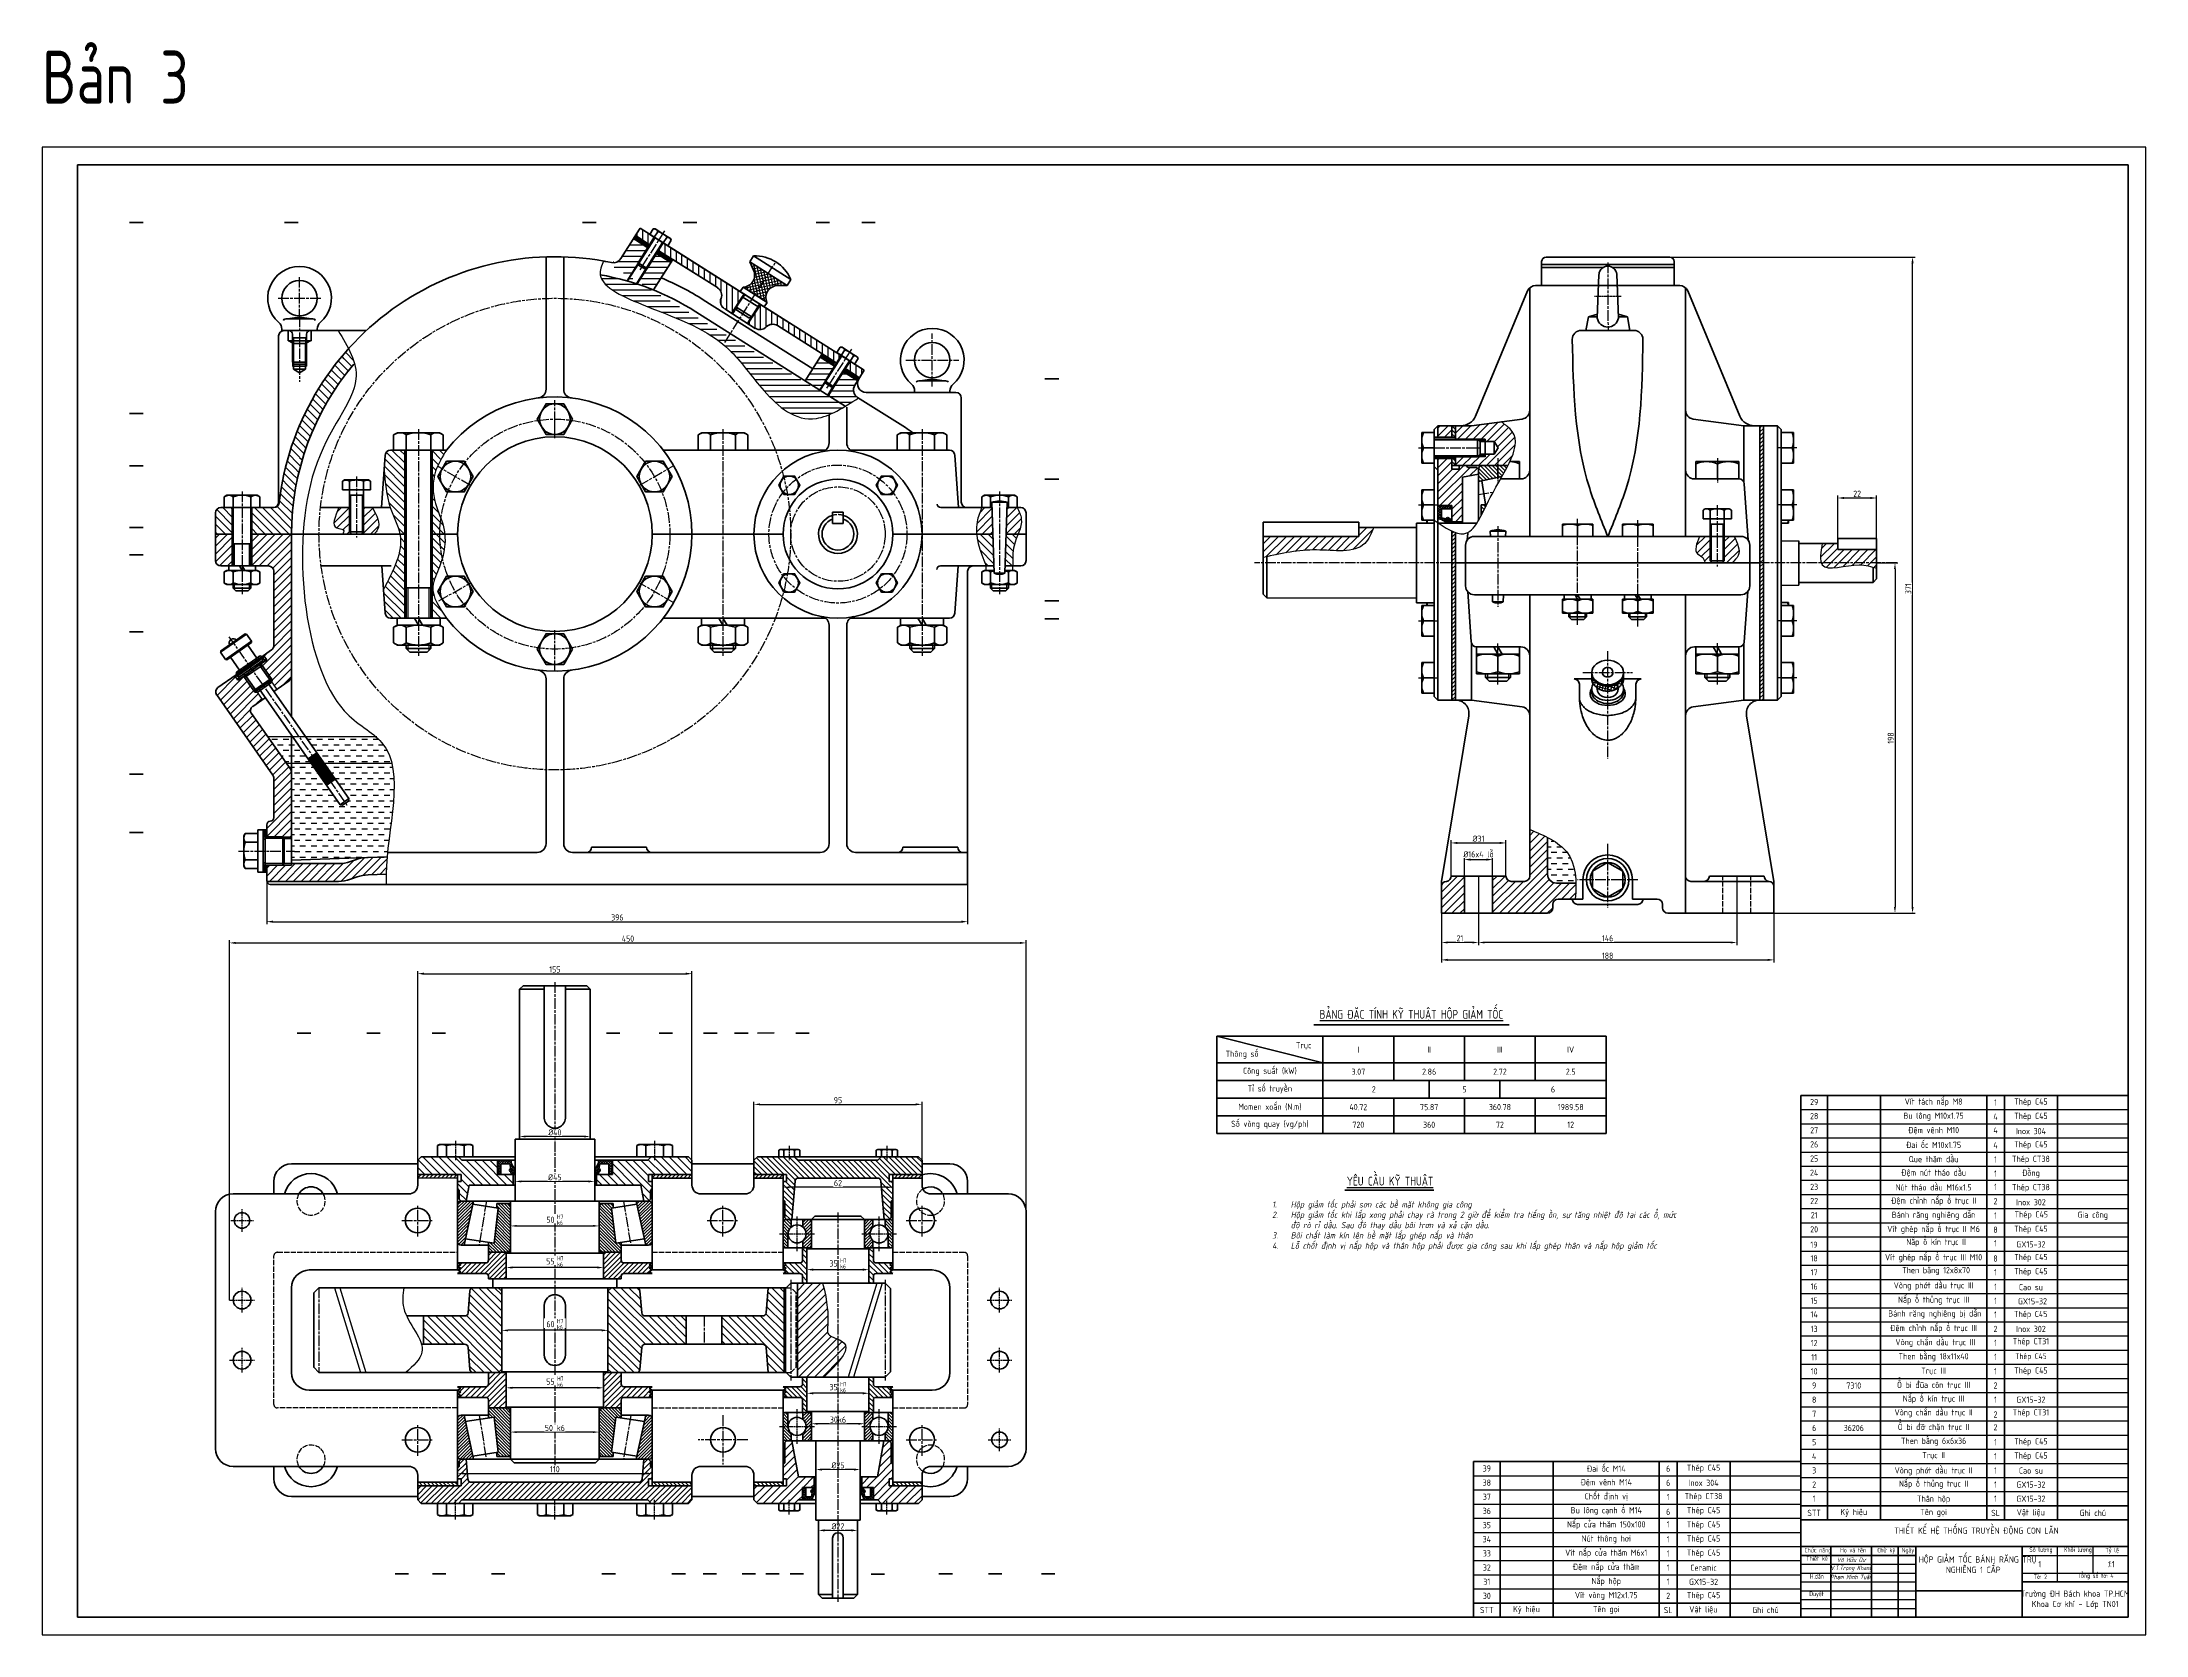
# Model space of a CAD drawing. Header units: millimetres. Extents: x -11122 to -2883, y -3177 to -1688.
# Drawn here: x -8344 to -7155, y -3177 to -2276 of the extents above; entities that cross this region are included whole.
import ezdxf

# ---------------------------------------------------------------- set-up
doc = ezdxf.new("R2010")
doc.units = ezdxf.units.MM
doc.header["$LTSCALE"] = 0.5
for name, pattern in [('AM_ISO02W050', [7.5, 6, -1.5]), ('AM_ISO08W050', [18, 12, -1.5, 3, -1.5]), ('AM_ISO08W050x2', [9, 6, -0.75, 1.5, -0.75]), ('CENTER2', [1.125, 0.75, -0.125, 0.125, -0.125])]:
    doc.linetypes.add(name, pattern=pattern)
for name, color, linetype, lineweight in [('A.Net Dam Co Ban', 7, 'Continuous', 50), ('AM_0', 7, 'Continuous', 50), ('AM_0N', 7, 'Continuous', 50), ('AM_3', 6, 'AM_ISO02W050', 25), ('AM_4', 3, 'Continuous', 25), ('AM_5', 3, 'Continuous', 25), ('AM_7', 4, 'AM_ISO08W050', 25), ('AM_8N', 1, 'Continuous', 25), ('duong dam', 7, 'Continuous', 50), ('duong_dam', 7, 'Continuous', 50), ('duong_manh', 3, 'Continuous', 25), ('manh', 3, 'Continuous', 25), ('nét đậm', 7, 'Continuous', 50), ('TEXT', 7, 'Continuous', 25), ('Đường tâm', 4, 'AM_ISO08W050', 25)]:
    doc.layers.add(name, color=color, linetype=linetype, lineweight=lineweight)
doc.styles.get("Standard").update_dxf_attribs({"font": 'tcvn+7284-2003i.ttf', "width": 0.8, "height": 3.5})
doc.styles.add('TCVN', font='tcvn+7284-2003i.ttf', dxfattribs={"width": 0.8, "height": 3.5})
doc.dimstyles.new('MyTemplate$0', dxfattribs={"dimtxt": 3.5, "dimasz": 3.5, "dimexe": 1.5, "dimexo": 0, "dimtad": 1, "dimtoh": 1, "dimdec": 0, "dimzin": 0, "dimtxsty": 'TCVN', "dimcen": 0, "dimclrd": 3, "dimclre": 3, "dimclrt": 1, "dimadec": 0, "dimazin": 0, "dimtfac": 1, "dimtdec": 0, "dimtofl": 0, "dimtmove": 0, "dimatfit": 3, "dimfxl": 1, "dimtfill": 1, "dimtolj": 1, "dimtzin": 0, "dimarcsym": 0})
pattern_1 = [(135, (-9727.3103, -6035.1423), (-2.245064, -2.245064), [])]
pattern_2 = [(135, (-9000.6033, -5522.9193), (-0.8980256, -0.8980256), [])]
pattern_3 = [(45, (-29, 3.9097), (-0.88388348, 0.88388348), [])]
pattern_4 = [(135, (-29, 3.9097), (-0.88388348, -0.88388348), [])]

msp = doc.modelspace()

# ---------------------------------------------------------------- texts
at = {"char_height": 3.5, "attachment_point": 5, "style": 'TCVN'}
for s, width, insert in [('Bánh răng nghiêng dẫn ', 60.055, (-7274.6, -2939.6)), ('Vít ghép nắp ổ trục II M6', 60.055, (-7274.6, -2947.6)), ('Gia công', 40, (-7184.6, -2939.6)), ('Đệm vênh M14', 60, (-7459.6, -3090.6)), ('Đai ốc M14', 60, (-7459.6, -3082.6)), ('Thép C45', 30, (-7404.6, -3082.6)), ('Inox 304', 30, (-7404.6, -3090.6)), ('Bu lông cạnh ổ M14', 60, (-7459.6, -3106.6)), ('Chốt định vị', 60, (-7459.6, -3098.6)), ('Thép CT38', 30, (-7404.6, -3098.6)), ('Nắp cửa thăm 150x100', 60, (-7459.6, -3114.6)), ('Thép C45', 30, (-7404.6, -3106.6)), ('Thép C45', 30, (-7404.6, -3114.6)), ('Nút thông hơi', 60, (-7459.6, -3122.6)), ('Thép C45', 30, (-7404.6, -3122.6)), ('Vít nắp cửa thăm M6x1', 60, (-7459.6, -3130.6)), ('Đệm nắp cửa thăm', 60, (-7459.6, -3138.6)), ('Thép C45', 30, (-7404.6, -3130.6)), ('Ceramic', 30, (-7404.6, -3138.6)), ('Nắp hộp', 60, (-7459.6, -3146.6)), ('GX15-32', 30, (-7404.6, -3146.6)), ('Vít vòng M12x1.75', 60, (-7459.6, -3154.6)), ('Thép C45', 30, (-7404.6, -3154.6))]:
    msp.add_mtext_dynamic_manual_height_columns(s, width=width, gutter_width=17.5, heights=[0], dxfattribs=dict(at, insert=insert))
at = {"char_height": 2.5, "attachment_point": 5}
for s, insert in [('{\\fTCVN 7284|b0|i1|c0|p34;V.T.Trọng Khang}', (-7321.1, -3139.1)), ('{\\fTCVN 7284|b0|i1|c0|p34;Võ Hữu Dư}', (-7321.1, -3134.1)), ('{\\fTCVN 7284|b0|i1|c0|p34;Phạm Minh Tuấn}', (-7321.1, -3144.1))]:
    msp.add_mtext_dynamic_manual_height_columns(s, width=23, gutter_width=17.5, heights=[0], dxfattribs=dict(at, insert=insert))
at = {"layer": 'A.Net Dam Co Ban', "lineweight": 50, "attachment_point": 5, "style": 'TCVN'}
for s, width, gutter_width, heights, insert, char_height in [('29', 14.945, 15, [0], (-7342.1, -2875.3), 3.5), ('1', 10, 15, [0], (-7239.6, -2875.6), 3.5), ('Thép C45', 30, 15, [0], (-7219.6, -2875.6), 3.5), ('28', 14.945, 15, [0], (-7342.1, -2883.3), 3.5), ('4', 10, 15, [0], (-7239.6, -2883.6), 3.5), ('Thép C45', 30, 15, [0], (-7219.6, -2883.7), 3.5), ('27', 14.945, 15, [0], (-7342.1, -2891.3), 3.5), ('26', 14.945, 15, [0], (-7342.1, -2899.3), 3.5), ('4', 10, 15, [0], (-7239.6, -2891.3), 3.5), ('4', 10, 15, [0], (-7239.6, -2899.8), 3.5), ('Thép C45', 30, 15, [0], (-7219.6, -2899.8), 3.5), ('Inox 304', 30, 15, [0], (-7219.6, -2891.8), 3.5), ('25', 14.945, 15, [0], (-7342.1, -2907.3), 3.5), ('1', 10, 15, [0], (-7239.6, -2907.8), 3.5), ('Thép CT38', 30, 15, [0], (-7219.6, -2908), 3.5), ('Đồng', 30, 15, [0], (-7219.6, -2915.9), 3.5), ('24', 14.945, 15, [0], (-7342.1, -2915.3), 3.5), ('23', 14.945, 15, [0], (-7342.1, -2923.3), 3.5), ('1', 10, 15, [0], (-7239.6, -2915.8), 3.5), ('1', 10, 15, [0], (-7239.6, -2923.3), 3.5), ('Thép CT38', 30, 15, [0], (-7219.6, -2924), 3.5), ('22', 14.945, 15, [0], (-7342.1, -2931.3), 3.5), ('2', 10, 15, [0], (-7239.6, -2931.4), 3.5), ('Inox 302', 30, 15, [0], (-7219.6, -2932), 3.5), ('20', 14.945, 15, [0], (-7342.1, -2947.3), 3.5), ('21', 14.945, 15, [0], (-7342.1, -2939.3), 3.5), ('8', 10, 15, [0], (-7239.6, -2947.5), 3.5), ('1', 10, 15, [0], (-7239.6, -2939.5), 3.5), ('Thép C45', 30, 15, [0], (-7219.6, -2947.5), 3.5), ('Thép C45', 30, 15, [0], (-7219.4, -2939.4), 3.5), ('Nắp ổ kín trục II', 60.055, 15, [0], (-7273.2, -2954.9), 3.5), ('1', 10, 15, [0], (-7239.6, -2955.2), 3.5), ('GX15-32', 30, 15, [0], (-7219.6, -2955.8), 3.5), ('18', 14.945, 15, [0], (-7342.1, -2963.7), 3.5), ('17', 14.945, 15, [0], (-7342.1, -2971.6), 3.5), ('Then bằng 12x8x70', 60.055, 15, [0], (-7273.2, -2970.9), 3.5), ('8', 10, 15, [0], (-7239.6, -2963.8), 3.5), ('1', 10, 15, [0], (-7239.6, -2971.6), 3.5), ('Thép C45', 30, 15, [0], (-7219.6, -2963.5), 3.5), ('Thép C45', 30, 15, [0], (-7219.6, -2971.5), 3.5), ('16', 14.945, 15, [0], (-7342.1, -2979.6), 3.5), ('Vòng phớt dầu trục III', 60.055, 15, [0], (-7274.6, -2979.5), 3.5), ('1', 10, 15, [0], (-7239.6, -2979.8), 3.5), ('Cao su', 30, 15, [0], (-7219.6, -2980), 3.5), ('15', 14.945, 15, [0], (-7342.1, -2987.6), 3.5), ('14', 14.945, 15, [0], (-7342.1, -2995.4), 3.5), ('Bánh răng nghiêng bị dẫn', 60.055, 15, [0], (-7273.9, -2995.4), 3.5), ('1', 10, 15, [1.27], (-7239.6, -2987.7), 3.5), ('1', 10, 15, [0], (-7239.6, -2995.5), 3.5), ('Thép C45', 30, 15, [0], (-7219.7, -2995.7), 3.5), ('GX15-32', 30, 15, [0], (-7218.7, -2988), 3.5), ('13', 14.945, 15, [0], (-7342.1, -3003.6), 3.5), ('2', 10, 15, [0], (-7239.6, -3003.6), 3.5), ('Inox 302', 30, 15, [0], (-7219.6, -3003.6), 3.5), ('12', 14.945, 15, [0], (-7342.1, -3011.6), 3.5), ('11', 14.945, 15, [0], (-7342.1, -3019.6), 3.5), ('1', 10, 15, [0], (-7239.6, -3011.5), 3.5), ('1', 10, 15, [0], (-7239.6, -3019.4), 3.5), ('Thép CT31', 30, 15, [0], (-7219.6, -3011.1), 3.5), ('Thép C45', 30, 15, [0], (-7219.6, -3019.5), 3.3), ('10', 14.945, 15, [0], (-7342.1, -3027.6), 3.5), ('Trục III', 60.055, 15, [0], (-7274.6, -3027.6), 3.5), ('1', 10, 15, [0], (-7239.6, -3027.6), 3.5), ('Thép C45', 30, 15, [0], (-7219.6, -3027.6), 3.5), ('9', 14.945, 15, [0], (-7342.1, -3035.6), 3.5), ('8', 14.945, 15, [0], (-7342.1, -3043.6), 3.5), ('Nắp ổ kín trục III', 60.055, 15, [0], (-7274.6, -3043.5), 3.5), ('2', 10, 15, [0], (-7239.6, -3035.6), 3.5), ('1', 10, 15, [0], (-7239.6, -3043.6), 3.5), ('GX15-32', 30, 15, [0], (-7219.6, -3043.6), 3.5), ('7', 14.945, 15, [0], (-7342.1, -3051.6), 3.5), ('Vòng chắn dầu trục II', 60.055, 15, [0], (-7274.6, -3051.3), 3.5), ('Ổ bi đỡ chặn trục II', 60.055, 15, [0], (-7274.6, -3059.4), 3.5), ('2', 10, 15, [0], (-7239.6, -3052), 3.5), ('Thép CT31', 30, 15, [0], (-7219.6, -3051.3), 3.5), ('5', 14.945, 15, [0], (-7342.1, -3067.6), 3.5), ('6', 14.945, 15, [0], (-7342.1, -3059.6), 3.5), ('Then bằng 6x6x36 ', 60.055, 15, [0], (-7274.6, -3067.4), 3.5), ('2', 10, 15, [0], (-7239.6, -3059.2), 3.5), ('1', 10, 15, [0], (-7239.6, -3067.6), 3.5), ('Thép C45', 30, 15, [0], (-7219.6, -3067.7), 3.5), ('4', 14.945, 15, [0], (-7342.1, -3075.6), 3.5), ('Trục II', 60.055, 15, [0], (-7274.6, -3075.3), 3.5), ('1', 10, 15, [0], (-7239.6, -3075.6), 3.5), ('Thép C45', 30, 15, [0], (-7219.6, -3075.7), 3.5), ('39', 14.945, 15, [0], (-7527.1, -3082.5), 3.5), ('38', 14.945, 15, [0], (-7527.1, -3090.5), 3.5), ('6', 10, 15, [0], (-7424.6, -3082.6), 3.5), ('6', 10, 15, [0], (-7424.6, -3090.6), 3.5), ('3', 14.945, 15, [0], (-7342.1, -3083.6), 3.5), ('2', 14.945, 15, [0], (-7342.1, -3091.6), 3.5), ('Vòng phớt dầu trục II', 60.055, 15, [0], (-7274.6, -3084.1), 3.5), ('Nắp ổ thủng trục II', 60.055, 15, [0], (-7274.6, -3091.6), 3.5), ('1', 10, 15, [0], (-7239.6, -3083.6), 3.5), ('1', 10, 15, [0], (-7239.6, -3091.6), 3.5), ('GX15-32', 30, 15, [0], (-7219.6, -3091.6), 3.5), ('Cao su', 30, 15, [0], (-7219.6, -3083.7), 3.5), ('37', 14.945, 15, [0], (-7527.1, -3098.5), 3.5), ('1', 10, 15, [0], (-7424.6, -3098.6), 3.5), ('1', 14.945, 15, [0], (-7342.1, -3099.6), 3.5), ('Thân hộp', 60.055, 15, [0], (-7274.6, -3100.1), 3.5), ('1', 10, 15, [0], (-7239.6, -3099.6), 3.5), ('GX15-32', 30, 15, [0], (-7219.6, -3099.6), 3.5), ('36', 14.945, 15, [0], (-7527.1, -3106.5), 3.5), ('35', 14.945, 15, [0], (-7527.1, -3114.5), 3.5), ('6', 10, 15, [0], (-7424.6, -3107), 3.5), ('1', 10, 15, [0], (-7424.6, -3114.1), 3.5), ('STT', 14.945, 17.5, [0], (-7342.1, -3107.6), 3.5), ('Ký hiệu', 29.856, 17.5, [0], (-7319.7, -3107.6), 3.5), ('Tên gọi', 60.055, 17.5, [0], (-7274.6, -3107.6), 3.5), ('SL', 10, 17.5, [0], (-7239.6, -3107.6), 3.5), ('Vật liệu', 29.856, 17.5, [0], (-7219.7, -3107.6), 3.5), ('Ghi chú', 40, 17.5, [0], (-7184.6, -3107.6), 3.5), ('34', 14.945, 15, [0], (-7527.1, -3122.5), 3.5), ('1', 10, 15, [0], (-7424.6, -3122.6), 3.5), ('33', 14.945, 15, [0], (-7527.1, -3130.5), 3.5), ('32', 14.945, 15, [0], (-7527.1, -3138.5), 3.5), ('1', 10, 15, [0], (-7424.6, -3130.6), 3.5), ('1', 10, 15, [0], (-7424.6, -3138.6), 3.5), ('31', 14.945, 15, [0], (-7527.1, -3146.5), 3.5), ('1', 10, 15, [0], (-7424.6, -3146.5), 3.5), ('STT', 14.945, 17.5, [0], (-7527.1, -3162.5), 3.5), ('30', 14.945, 15, [0], (-7527.1, -3154.5), 3.5), ('Ký hiệu', 29.856, 17.5, [0], (-7504.7, -3162.5), 3.5), ('Tên gọi', 60.055, 17.5, [0], (-7459.6, -3162.5), 3.5), ('SL', 10, 17.5, [0], (-7424.6, -3162.5), 3.5), ('2', 10, 15, [0], (-7424.6, -3154.5), 3.5), ('Vật liệu', 29.856, 17.5, [0], (-7404.7, -3162.5), 3.5), ('Ghi chú', 40, 17.5, [0], (-7369.6, -3162.5), 3.5)]:
    msp.add_mtext_dynamic_manual_height_columns(s, width=width, gutter_width=gutter_width, heights=heights, dxfattribs=dict(at, insert=insert, char_height=char_height))
at = {"layer": 'A.Net Dam Co Ban', "lineweight": 50, "insert": (-7342.2, -2956), "char_height": 3.5, "attachment_point": 5, "style": 'TCVN'}
msp.add_mtext('19', dxfattribs=at)
at = {"layer": 'AM_0', "style": 'TCVN'}
for s, width, insert, char_height, attachment_point in [('Bản 3', 196.687, (-8343.6, -2281), 30, 1), ('IV', 40, (-7479.7, -2845.7), 3.5, 5), ('2.5', 40, (-7479.7, -2858.2), 3.5, 5), ('75.87', 40, (-7559.7, -2878.2), 3.5, 5), ('5', 40, (-7539.7, -2868.2), 3.5, 5), ('360.78', 40, (-7519.7, -2878.2), 3.5, 5), ('6', 60, (-7489.7, -2868.2), 3.5, 5), ('1989.58', 40, (-7479.7, -2878.2), 3.5, 5), ('12', 40, (-7479.7, -2888.2), 3.5, 5), ('Then bằng 18x11x40', 60.055, (-7274.6, -3019.6), 3.5, 5), ('Ổ bi đũa côn trục III', 60.055, (-7274.6, -3035.6), 3.5, 5), ('7310', 30, (-7319.7, -3035.6), 3.5, 5), ('36206', 30, (-7319.7, -3059.6), 3.5, 5)]:
    msp.add_mtext_dynamic_manual_height_columns(s, width=width, gutter_width=17.5, heights=[0], dxfattribs=dict(at, insert=insert, char_height=char_height, attachment_point=attachment_point))
at = {"layer": 'AM_0', "lineweight": 25, "char_height": 3.5, "attachment_point": 5, "style": 'TCVN'}
for s, insert in [('Vít tách nắp M8', (-7274.6, -2875.6)), ('Bu lông M10x1.75', (-7274.6, -2883.6)), ('Đai ốc M10x1.75', (-7274.6, -2899.6)), ('Đệm vênh M10', (-7274.6, -2891.6)), ('Đệm nút tháo dầu', (-7274.6, -2915.6)), ('Que thăm dầu', (-7274.6, -2907.6)), ('Nút tháo dầu M16x1.5', (-7274.6, -2923.6)), ('Đệm chỉnh nắp ổ trục II', (-7274.6, -2931.6)), ('Vít ghép nắp ổ trục III M10', (-7274.6, -2963.6)), ('Nắp ổ thủng trục III', (-7274.6, -2987.6)), ('Đệm chỉnh nắp ổ trục III', (-7274.6, -3003.6)), (' Vòng chắn dầu trục III', (-7274.6, -3011.6))]:
    msp.add_mtext_dynamic_manual_height_columns(s, width=60.055, gutter_width=12.7, heights=[0], dxfattribs=dict(at, insert=insert))
at = {"layer": 'duong_dam', "char_height": 3.5, "attachment_point": 5, "style": 'TCVN'}
for s, width, insert in [('III', 40, (-7519.7, -2845.7)), ('{\\fTCVN 7284|b0|i0|c163|p34;2}.72', 40, (-7519.7, -2858.2)), ('\\pt10.5;72', 40, (-7519.7, -2888.2)), ('1', 20, (-7214.6, -3136.6))]:
    msp.add_mtext_dynamic_manual_height_columns(s, width=width, gutter_width=17.5, heights=[0], dxfattribs=dict(at, insert=insert))
at = {"layer": 'duong_dam'}
for s, width, gutter_width, heights, insert, char_height, attachment_point in [('\\pi52.96151;THIẾT KẾ HỆ THỐNG TRUYỀN ĐỘNG CON LĂN', 184.902, 17.5, [11.9], (-7349.7, -3115.9), 3.5, 1), ('\\pi3.12675;Số lượng', 17.291, 14.9, [0], (-7223.6, -3127.1), 2.549, 1), ('\\pi2.04292;Khối lượng', 17.291, 14.9, [0], (-7202.9, -3127.1), 2.549, 1), ('\\pi5.54623;Tỷ lệ', 17.291, 14.9, [0], (-7183, -3127.4), 2.549, 1), ('\\pi2.30248;Chức năng', 17.291, 14.9, [0], (-7349.8, -3127.4), 2.549, 1), ('\\pi3.26116;Thiết kế', 17.291, 14.9, [0], (-7349.8, -3132.1), 2.549, 1), ('\\pi2.28858;Họ và tên', 17.291, 14.9, [0], (-7329.7, -3127.4), 2.549, 1), ('\\pi4.41065;Chữ ký', 17.291, 14.9, [0], (-7310.8, -3127.4), 2.549, 1), ('\\pi5.63353;Ngày', 17.291, 14.9, [0], (-7298.2, -3127.4), 2.549, 1), ('\\pi1.55136;HỘP GIẢM TỐC BÁNH RĂNG TRỤ \\P\\pi16.84955;NGHIÊNG 1 CẤP', 60, 17.5, [0], (-7284.5, -3132.2), 3.5, 1), ('\\pi5.35079;H.dẫn', 17.291, 14.9, [0], (-7349.8, -3142.2), 2.549, 1), ('\\pi5.63275;Tờ: 2', 17.291, 14.9, [0], (-7223.6, -3142.4), 2.549, 1), ('\\pi11.3938;Tổng số tờ: 4', 39.928, 14.9, [3.48], (-7204.6, -3141.8), 2.549, 1), ('\\pi4.99235;Duyệt', 17.291, 14.9, [0], (-7349.8, -3152.1), 2.549, 1), ('Trường ĐH Bách khoa TP.HCM\\PKhoa Cơ khí - Lớp TN01', 78.383, 17.5, [0], (-7194.6, -3156.7), 3.5, 5)]:
    msp.add_mtext_dynamic_manual_height_columns(s, width=width, gutter_width=gutter_width, heights=heights, dxfattribs=dict(at, insert=insert, char_height=char_height, attachment_point=attachment_point))
at = {"layer": 'duong_dam', "insert": (-7174.4, -3136.6), "char_height": 3.5, "width": 9.038, "attachment_point": 5, "style": 'TCVN'}
msp.add_mtext('{\\fTCVN 7284|b0|i1|c163|p34;1}:1', dxfattribs=at)
at = {"layer": 'TEXT', "style": 'TCVN'}
for s, width, gutter_width, insert, char_height, attachment_point in [('{\\LBẢNG ĐẶC TÍNH KỸ THUẬT HỘP GIẢM TỐC}', 180.879, 35, (-7569.7, -2826.3), 5, 5), ('Trục', 25.106, 35, (-7630.6, -2843.6), 3.5, 5), ('Thông số', 27.259, 35, (-7665.4, -2848.6), 3.5, 5), ('I', 40, 35, (-7599.7, -2845.7), 3.5, 5), ('II', 40, 35, (-7559.7, -2845.7), 3.5, 5), ('Công suất (kW)', 60, 35, (-7649.7, -2858.2), 3.5, 5), ('Tỉ số truyền', 60, 35, (-7649.7, -2868.2), 3.5, 5), ('3.07', 40, 35, (-7599.7, -2858.2), 3.5, 5), ('2.86', 40, 35, (-7559.7, -2858.2), 3.5, 5), ('Momen xoắn (N.m)', 60, 35, (-7649.7, -2878.2), 3.5, 5), ('40.72', 40, 35, (-7599.7, -2878.2), 3.5, 5), ('2', 46.667, 35, (-7591, -2868.2), 3.5, 5), ('Số vòng quay (vg/ph)', 60, 35, (-7649.7, -2888.2), 3.5, 5), ('720', 40, 35, (-7599.7, -2888.2), 3.5, 5), ('360', 40, 35, (-7559.7, -2888.2), 3.5, 5), ('{\\fTCVN 7284|b1|i0|c0|p34;\\LYÊU CẦU KỸ THUẬT}', 145.071, 20, (-7606.2, -2920.6), 5, 4), ('\\pi-10.5,l14,t14;{\\fTCVN 7284|b0|i1|c163|p34;1.^IHộp giảm tốc phải sơn các bề mặt không gia công\\P2.^IHộp giảm tốc khi lắp xong phải chạy rà trong 2 giờ để kiểm tra tiếng ồn, sự tăng nhiệt độ tại các ổ, mức độ rò rỉ dầu. Sau đó thay dầu bôi trơn và xả cặn dầu.\\P3.^IBôi chất làm kín lên bề mặt lắp ghép nắp và thân \\P4.^ILỗ chốt định vị nắp hộp và thân hộp phải được gia công sau khi lắp ghép thân và nắp hộp giảm tốc}', 192.902, 20, (-7651.9, -2931.5), 3.5, 1)]:
    msp.add_mtext_dynamic_manual_height_columns(s, width=width, gutter_width=gutter_width, heights=[0], dxfattribs=dict(at, insert=insert, char_height=char_height, attachment_point=attachment_point))

# ---------------------------------------------------------------- blocks, each defined once
blk = doc.blocks.new('lo_tham_dau')
at = {"layer": 'AM_4'}
h = blk.add_hatch(dxfattribs=at)
h.set_pattern_fill('ANSI37', color=256, scale=0.5, angle=30, style=0)
h.set_pattern_definition([(75, (-3835.982, -874.5052), (-1.53340725, 0.41087523), []), (165, (-3835.982, -874.5052), (-0.41087523, -1.53340725), [])])
edge = h.paths.add_edge_path()
edge.add_ellipse((1483.6, 1037.2), major_axis=(-9, 0), ratio=0.773643, start_angle=491.81, end_angle=514.889)
edge.add_ellipse((1483.6, 1037.2), major_axis=(-9, 0), ratio=0.773643, start_angle=514.889, end_angle=538.4686)
edge.add_ellipse((1483.6, 1037.2), major_axis=(-9, 0), ratio=0.773643, start_angle=538.4686, end_angle=540)
edge.add_line((1492.6, 1037.2), (1492.6, 1040))
edge.add_ellipse((1483.6, 1040), major_axis=(-9, 0), ratio=0.773643, start_angle=450, end_angle=540, ccw=False)
edge.add_line((1483.6, 1033), (1483.6, 1030.3))
edge.add_ellipse((1483.6, 1037.2), major_axis=(-9, 0), ratio=0.773643, start_angle=450, end_angle=491.81)
edge = h.paths.add_edge_path()
edge.add_ellipse((1483.6, 1040), major_axis=(-9, 0), ratio=0.773643, start_angle=360, end_angle=450, ccw=False)
edge.add_line((1474.6, 1040), (1474.6, 1037.2))
edge.add_ellipse((1483.6, 1037.2), major_axis=(-9, 0), ratio=0.773643, start_angle=360, end_angle=361.5314)
edge.add_ellipse((1483.6, 1037.2), major_axis=(-9, 0), ratio=0.773643, start_angle=361.5314, end_angle=385.111)
edge.add_ellipse((1483.6, 1037.2), major_axis=(-9, 0), ratio=0.773643, start_angle=385.111, end_angle=408.19)
edge.add_ellipse((1483.6, 1037.2), major_axis=(-9, 0), ratio=0.773643, start_angle=408.19, end_angle=450)
edge.add_line((1483.6, 1030.3), (1483.6, 1033))
at = {"layer": 'AM_0'}
for p, q in [((1464.6, 1037.1), (1474.6, 1037.1)), ((1474.6, 1037.2), (1474.6, 1040.7)), ((1492.6, 1037.2), (1492.6, 1040.7)), ((1502.6, 1037.1), (1492.6, 1037.1)), ((1467.6, 1026.9), (1467.6, 1027.7)), ((1474.6, 1031.5), (1474.6, 1029.8)), ((1477.6, 1032.1), (1477.6, 1031.5)), ((1489.6, 1031.5), (1489.6, 1032.1)), ((1492.6, 1029.8), (1492.6, 1031.5)), ((1499.6, 1026.9), (1499.6, 1027.8))]:
    blk.add_line(p, q, dxfattribs=at)
for centre, start, end in [((1464.6, 1034.1), 0, 90), ((1483.6, 1040.7), 0, 180), ((1502.6, 1034.1), 90, 180)]:
    blk.add_arc(centre, 3, start, end, dxfattribs=at)
blk.add_ellipse((1483.6, 1040.7), major_axis=(-9, 0), ratio=0.773643, dxfattribs=at)
for centre, major_axis, ratio, start_param, end_param in [((1483.6, 1040), (-9, 0), 0.773643, 6.233158, 9.474806), ((1483.6, 1037.2), (-9, 0), 0.773643, 6.283185, 9.424778), ((1483.6, 1040.7), (-3, 0), 0.819152, 0, 3.141593), ((1483.6, 1028.7), (-10, 0), 0.655313, -0.439024, 3.580617), ((1483.6, 1031.5), (-9, 0), 0.728134, -0.43827, 3.579862), ((1483.6, 1029.8), (-9, 0), 0.728134, 0, 3.141593), ((1483.6, 1031.5), (-6, 0), 0.819152, 6.283185, 9.424778)]:
    blk.add_ellipse(centre, major_axis=major_axis, ratio=ratio, start_param=start_param, end_param=end_param, dxfattribs=at)
for points, knots in [([(1467.6, 1034.1), (1467.6, 1033.3), (1467.6, 1031.6), (1467.6, 1029.4), (1467.6, 1027.8), (1467.6, 1027.2), (1467.6, 1026.7), (1467.6, 1026.5), (1467.6, 1026.1), (1467.6, 1026), (1467.6, 1025.8), (1467.7, 1025.7), (1467.7, 1025.4), (1467.8, 1025.1), (1468, 1024.4), (1468.2, 1023.9), (1468.7, 1022.9), (1469.1, 1022.4), (1470, 1021.3), (1470.5, 1020.8), (1471.8, 1019.8), (1472.6, 1019.3), (1474.3, 1018.3), (1475.3, 1017.9), (1477.5, 1017.2), (1478.6, 1017), (1481, 1016.6), (1482.3, 1016.5), (1484.8, 1016.5), (1486.1, 1016.6), (1488.5, 1017), (1489.7, 1017.2), (1491.8, 1017.9), (1492.8, 1018.3), (1494.6, 1019.3), (1495.3, 1019.8), (1496.6, 1020.8), (1497.2, 1021.3), (1498.1, 1022.4), (1498.4, 1022.9), (1499, 1023.9), (1499.2, 1024.4), (1499.4, 1025.1), (1499.4, 1025.4), (1499.5, 1025.7), (1499.5, 1025.8), (1499.5, 1026), (1499.5, 1026.1), (1499.6, 1026.5), (1499.6, 1026.7), (1499.6, 1027.2), (1499.6, 1027.8), (1499.6, 1029.4), (1499.6, 1031.6), (1499.6, 1033.3), (1499.6, 1034.1)], [0.0694226, 0.0694226, 0.0694226, 0.0694226, 0.125, 0.1875, 0.21875, 0.234375, 0.234375, 0.25, 0.25, 0.2578125, 0.2578125, 0.265625, 0.265625, 0.28125, 0.28125, 0.3125, 0.3125, 0.34375, 0.34375, 0.375, 0.375, 0.40625, 0.40625, 0.4375, 0.4375, 0.46875, 0.46875, 0.5, 0.5, 0.53125, 0.53125, 0.5625, 0.5625, 0.59375, 0.59375, 0.625, 0.625, 0.65625, 0.65625, 0.6875, 0.6875, 0.71875, 0.71875, 0.734375, 0.734375, 0.7421875, 0.7421875, 0.75, 0.75, 0.765625, 0.765625, 0.78125, 0.8125, 0.875, 0.9305774, 0.9305774, 0.9305774, 0.9305774]), ([(1499.6, 1027.8), (1499.5, 1026.6), (1499.5, 1023.6), (1498.8, 1019.3), (1497.6, 1015.1), (1496.1, 1011.7), (1494.1, 1008.5), (1492, 1006.1), (1489.9, 1004.5), (1488, 1003.4), (1486, 1002.7), (1483.3, 1002.4), (1480.2, 1002.9), (1477.2, 1004.4), (1474.9, 1006.4), (1472.8, 1008.9), (1470.9, 1012), (1469.1, 1016.4), (1467.8, 1021.7), (1467.6, 1025.7), (1467.6, 1027.8), (1467.6, 1027.8)], [0, 0, 0, 0, 0.054398, 0.139687, 0.195807, 0.252727, 0.308924, 0.366857, 0.398742, 0.431354, 0.463296, 0.496484, 0.552181, 0.60611, 0.647589, 0.690235, 0.752447, 0.816358, 0.905984, 0.998151, 1, 1, 1, 1])]:
    blk.add_open_spline(points, degree=3, knots=knots, dxfattribs=at)
at = {"layer": 'AM_7'}
for p, q in [((1483.6, 1052.9), (1483.6, 992)), ((1469.6, 1040.7), (1497.6, 1040.7))]:
    blk.add_line(p, q, dxfattribs=at)
blk = doc.blocks.new('Vitnapcuatham')
at = {"layer": 'AM_0'}
for p, q in [((-7790.6, -2456.9), (-7799.7, -2471.4)), ((-7794.7, -2474.6), (-7785.5, -2460.2)), ((-7791.1, -2452.2), (-7793.1, -2455.3)), ((-7793.1, -2455.3), (-7788, -2458.5)), ((-7791.1, -2452.2), (-7790.1, -2452.3)), ((-7788.6, -2453.8), (-7790.6, -2456.9)), ((-7790.6, -2456.9), (-7785.5, -2460.2)), ((-7785.5, -2460.2), (-7790.6, -2456.9)), ((-7785.8, -2455), (-7790.1, -2452.3)), ((-7783, -2461.8), (-7788, -2458.5)), ((-7785.8, -2455), (-7781.5, -2457.7)), ((-7783.5, -2457), (-7785.5, -2460.2)), ((-7781, -2458.6), (-7783, -2461.8)), ((-7781, -2458.6), (-7781.5, -2457.7)), ((-7799.7, -2471.4), (-7799.4, -2472.6)), ((-7799.7, -2471.4), (-7794.7, -2474.6)), ((-7799.4, -2472.6), (-7795.9, -2474.9)), ((-7794.7, -2474.6), (-7795.9, -2474.9))]:
    blk.add_line(p, q, dxfattribs=at)
for centre, radius, start, end in [((-7790.8, -2454.6), 2.37, 19.1649, 87.6632), ((-7790.6, -2462.6), 9, 57.6632, 77.1344), ((-7790.6, -2462.6), 9, 38.1919, 57.6632), ((-7783.3, -2459.4), 2.37, 27.6632, 96.1614)]:
    blk.add_arc(centre, radius, start, end, dxfattribs=at)
at = {"layer": 'AM_4'}
for p, q in [((-7790.2, -2457.2), (-7799.6, -2472)), ((-7795.3, -2474.7), (-7785.9, -2459.9)), ((-7799.7, -2471.4), (-7802.9, -2476.4)), ((-7792.9, -2461.4), (-7799.6, -2472)), ((-7788.6, -2464.1), (-7795.3, -2474.7)), ((-7794.7, -2474.6), (-7797.8, -2479.6))]:
    blk.add_line(p, q, dxfattribs=at)
blk = doc.blocks.new('*D118')
at = {"color": 3, "lineweight": -2, "transparency": 16777216}
for p, q in [((-8216.6, -2750), (-8216.6, -2774.9)), ((-7820.5, -2752.3), (-7820.5, -2774.9)), ((-8213.1, -2773.4), (-7824, -2773.4))]:
    blk.add_line(p, q, dxfattribs=at)
at = {"color": 3, "transparency": 16777216}
for points in [[(-8213.1, -2772.8), (-8213.1, -2774), (-8216.6, -2773.4)], [(-7824, -2772.8), (-7824, -2774), (-7820.5, -2773.4)]]:
    blk.add_solid(points, dxfattribs=at)
at = {"color": 1, "transparency": 16777216, "insert": (-8018.5, -2771), "char_height": 3.5, "attachment_point": 5, "style": 'TCVN', "bg_fill": 3, "box_fill_scale": 1.1, "bg_fill_color": 256, "bg_fill_true_color": 13158600, "bg_fill_transparency": 0}
blk.add_mtext('\\A1;396', dxfattribs=at)
blk = doc.blocks.new('*D119')
at = {"color": 3, "lineweight": -2, "transparency": 16777216}
for p, q in [((-7552.8, -2768.6), (-7552.8, -2796.5)), ((-7364.8, -2768.6), (-7364.8, -2796.5)), ((-7549.3, -2795), (-7368.3, -2795))]:
    blk.add_line(p, q, dxfattribs=at)
at = {"color": 3, "transparency": 16777216}
for points in [[(-7549.3, -2794.4), (-7549.3, -2795.6), (-7552.8, -2795)], [(-7368.3, -2794.4), (-7368.3, -2795.6), (-7364.8, -2795)]]:
    blk.add_solid(points, dxfattribs=at)
at = {"color": 1, "transparency": 16777216, "insert": (-7458.8, -2792.6), "char_height": 3.5, "attachment_point": 5, "style": 'TCVN', "bg_fill": 3, "box_fill_scale": 1.1, "bg_fill_color": 256, "bg_fill_true_color": 13158600, "bg_fill_transparency": 0}
blk.add_mtext('\\A1;188', dxfattribs=at)
blk = doc.blocks.new('*D120')
at = {"color": 3, "lineweight": -2, "transparency": 16777216}
for p, q in [((-7423.7, -2397.7), (-7285, -2397.7)), ((-7286.5, -2765.1), (-7286.5, -2401.2)), ((-7363, -2768.6), (-7285, -2768.6))]:
    blk.add_line(p, q, dxfattribs=at)
at = {"color": 3, "transparency": 16777216}
for points in [[(-7287.1, -2401.2), (-7285.9, -2401.2), (-7286.5, -2397.7)], [(-7287.1, -2765.1), (-7285.9, -2765.1), (-7286.5, -2768.6)]]:
    blk.add_solid(points, dxfattribs=at)
at = {"color": 1, "transparency": 16777216, "insert": (-7288.9, -2585.2), "char_height": 3.5, "attachment_point": 5, "rotation": 90, "style": 'TCVN', "bg_fill": 3, "box_fill_scale": 1.1, "bg_fill_color": 256, "bg_fill_true_color": 13158600, "bg_fill_transparency": 0}
blk.add_mtext('\\A1;371', dxfattribs=at)
blk = doc.blocks.new('M10_dau_lu_long')
at = {"layer": 'AM_0'}
for p, q in [((3376.7, 3414.7), (3375.6, 3414)), ((3375.6, 3407.7), (3375.6, 3414)), ((3394.4, 3414.7), (3376.7, 3414.7)), ((3394.4, 3414.7), (3376.7, 3414.7)), ((3380.6, 3407.7), (3380.6, 3414)), ((3390.6, 3407.7), (3390.6, 3414)), ((3394.4, 3414.7), (3395.6, 3414)), ((3395.6, 3407.7), (3395.6, 3414)), ((3395.6, 3407.7), (3375.6, 3407.7))]:
    blk.add_line(p, q, dxfattribs=at)
for centre, radius, start, end in [((3378.1, 3409.7), 5, 60, 120), ((3385.6, 3395.7), 19, 74.7385, 105.2615), ((3393.1, 3409.7), 5, 60, 120)]:
    blk.add_arc(centre, radius, start, end, dxfattribs=at)
blk = doc.blocks.new('Đệm vênh M10')
at = {"layer": 'AM_0', "lineweight": 50}
for p, q in [((-8238.1, -2574.8), (-8238.1, -2572.3)), ((-8223, -2574.8), (-8238.1, -2574.8)), ((-8230.6, -2574.8), (-8232, -2572.3)), ((-8230.6, -2572.3), (-8229.1, -2574.8)), ((-8223, -2574.8), (-8223, -2572.3))]:
    blk.add_line(p, q, dxfattribs=at)
blk = doc.blocks.new('*D124')
at = {"color": 3, "lineweight": -2, "transparency": 16777216}
for p, q in [((-7539.8, -2747.6), (-7539.8, -2736.8)), ((-7536.3, -2738.3), (-7527.3, -2738.3)), ((-7523.8, -2747.6), (-7523.8, -2736.8))]:
    blk.add_line(p, q, dxfattribs=at)
at = {"color": 3, "transparency": 16777216}
for points in [[(-7536.3, -2737.7), (-7536.3, -2738.9), (-7539.8, -2738.3)], [(-7527.3, -2737.7), (-7527.3, -2738.9), (-7523.8, -2738.3)]]:
    blk.add_solid(points, dxfattribs=at)
at = {"color": 1, "transparency": 16777216, "insert": (-7531.8, -2735.3), "char_height": 3.5, "attachment_point": 5, "style": 'TCVN', "bg_fill": 3, "box_fill_scale": 1.1, "bg_fill_color": 256, "bg_fill_true_color": 13158600, "bg_fill_transparency": 0}
blk.add_mtext('%%C16x4 lỗ', dxfattribs=at)
blk = doc.blocks.new('*D125')
at = {"color": 3, "lineweight": -2, "transparency": 16777216}
for p, q in [((-7547.3, -2747.6), (-7547.3, -2727.4)), ((-7543.8, -2728.9), (-7519.8, -2728.9)), ((-7516.3, -2747.6), (-7516.3, -2727.4))]:
    blk.add_line(p, q, dxfattribs=at)
at = {"color": 3, "transparency": 16777216}
for points in [[(-7543.8, -2728.3), (-7543.8, -2729.5), (-7547.3, -2728.9)], [(-7519.8, -2728.3), (-7519.8, -2729.5), (-7516.3, -2728.9)]]:
    blk.add_solid(points, dxfattribs=at)
at = {"color": 1, "transparency": 16777216, "insert": (-7531.8, -2726.5), "char_height": 3.5, "attachment_point": 5, "style": 'TCVN', "bg_fill": 3, "box_fill_scale": 1.1, "bg_fill_color": 256, "bg_fill_true_color": 13158600, "bg_fill_transparency": 0}
blk.add_mtext('%%c31', dxfattribs=at)
blk = doc.blocks.new('*D126')
at = {"color": 3, "lineweight": -2, "transparency": 16777216}
for p, q in [((-7306.8, -2570.6), (-7294.9, -2570.6)), ((-7296.4, -2574.1), (-7296.4, -2765.1)), ((-7364.8, -2768.6), (-7294.9, -2768.6))]:
    blk.add_line(p, q, dxfattribs=at)
at = {"color": 3, "transparency": 16777216}
for points in [[(-7297, -2574.1), (-7295.9, -2574.1), (-7296.4, -2570.6)], [(-7297, -2765.1), (-7295.9, -2765.1), (-7296.4, -2768.6)]]:
    blk.add_solid(points, dxfattribs=at)
at = {"color": 1, "transparency": 16777216, "insert": (-7298.8, -2669.6), "char_height": 3.5, "attachment_point": 5, "rotation": 90, "style": 'TCVN', "bg_fill": 3, "box_fill_scale": 1.1, "bg_fill_color": 256, "bg_fill_true_color": 13158600, "bg_fill_transparency": 0}
blk.add_mtext('\\A1;198', dxfattribs=at)
blk = doc.blocks.new('*D127')
at = {"layer": 'AM_5', "color": 3, "lineweight": -2, "transparency": 16777216}
for p, q in [((-7531.8, -2747.6), (-7531.8, -2786.7)), ((-7385.8, -2747.6), (-7385.8, -2786.7)), ((-7389.3, -2785.2), (-7528.3, -2785.2))]:
    blk.add_line(p, q, dxfattribs=at)
at = {"layer": 'AM_5', "color": 3, "transparency": 16777216}
for points in [[(-7528.3, -2784.6), (-7528.3, -2785.7), (-7531.8, -2785.2)], [(-7389.3, -2784.6), (-7389.3, -2785.7), (-7385.8, -2785.2)]]:
    blk.add_solid(points, dxfattribs=at)
at = {"layer": 'AM_5', "color": 1, "transparency": 16777216, "insert": (-7458.8, -2782.8), "char_height": 3.5, "attachment_point": 5, "style": 'TCVN', "bg_fill": 3, "box_fill_scale": 1.1, "bg_fill_color": 256, "bg_fill_true_color": 13158600, "bg_fill_transparency": 0}
blk.add_mtext('\\A1;146', dxfattribs=at)
blk = doc.blocks.new('*D128')
at = {"layer": 'AM_5', "color": 3, "lineweight": -2, "transparency": 16777216}
for p, q in [((-7531.8, -2747.6), (-7531.8, -2786.7)), ((-7552.8, -2768.6), (-7552.8, -2786.7)), ((-7535.3, -2785.2), (-7549.3, -2785.2))]:
    blk.add_line(p, q, dxfattribs=at)
at = {"layer": 'AM_5', "color": 3, "transparency": 16777216}
for points in [[(-7549.3, -2784.6), (-7549.3, -2785.7), (-7552.8, -2785.2)], [(-7535.3, -2784.6), (-7535.3, -2785.7), (-7531.8, -2785.2)]]:
    blk.add_solid(points, dxfattribs=at)
at = {"layer": 'AM_5', "color": 1, "transparency": 16777216, "insert": (-7542.3, -2782.8), "char_height": 3.5, "attachment_point": 5, "style": 'TCVN', "bg_fill": 3, "box_fill_scale": 1.1, "bg_fill_color": 256, "bg_fill_true_color": 13158600, "bg_fill_transparency": 0}
blk.add_mtext('\\A1;21', dxfattribs=at)
blk = doc.blocks.new('*D129')
at = {"layer": 'AM_5', "color": 3, "lineweight": -2, "transparency": 16777216}
for p, q in [((-8078.8, -2946.3), (-8078.8, -2943.9)), ((-8075.3, -2945.4), (-8032.3, -2945.4)), ((-8028.8, -2946.3), (-8028.8, -2943.9))]:
    blk.add_line(p, q, dxfattribs=at)
at = {"layer": 'AM_5', "color": 3, "transparency": 16777216}
for points in [[(-8075.3, -2944.8), (-8075.3, -2945.9), (-8078.8, -2945.4)], [(-8032.3, -2944.8), (-8032.3, -2945.9), (-8028.8, -2945.4)]]:
    blk.add_solid(points, dxfattribs=at)
at = {"layer": 'AM_5', "color": 1, "transparency": 16777216, "insert": (-8053.8, -2941.9), "char_height": 3.5, "attachment_point": 5, "style": 'TCVN', "bg_fill": 3, "box_fill_scale": 1.1, "bg_fill_color": 256, "bg_fill_true_color": 13158600, "bg_fill_transparency": 0}
blk.add_mtext('\\A1;50{}{\\H0.7x;\\C3;\\S H7^  k6;} ', dxfattribs=at)
blk = doc.blocks.new('*D130')
at = {"layer": 'AM_5', "color": 3, "lineweight": -2, "transparency": 16777216}
for p, q in [((-8076.3, -2920.3), (-8076.3, -2918.7)), ((-8034.8, -2920.2), (-8072.8, -2920.2)), ((-8031.3, -2920.3), (-8031.3, -2918.7))]:
    blk.add_line(p, q, dxfattribs=at)
at = {"layer": 'AM_5', "color": 3, "transparency": 16777216}
for points in [[(-8072.8, -2919.7), (-8072.8, -2920.8), (-8076.3, -2920.2)], [(-8034.8, -2919.7), (-8034.8, -2920.8), (-8031.3, -2920.2)]]:
    blk.add_solid(points, dxfattribs=at)
at = {"layer": 'AM_5', "color": 1, "transparency": 16777216, "insert": (-8053.8, -2917.9), "char_height": 3.5, "attachment_point": 5, "style": 'TCVN', "bg_fill": 3, "box_fill_scale": 1.1, "bg_fill_color": 256, "bg_fill_true_color": 13158600, "bg_fill_transparency": 0}
blk.add_mtext('\\A1;%%C45', dxfattribs=at)
blk = doc.blocks.new('*D131')
at = {"layer": 'AM_5', "color": 3, "lineweight": -2, "transparency": 16777216}
for p, q in [((-8073.8, -2875.9), (-8073.8, -2896.3)), ((-8033.8, -2875.9), (-8033.8, -2896.3)), ((-8037.3, -2894.8), (-8070.3, -2894.8))]:
    blk.add_line(p, q, dxfattribs=at)
at = {"layer": 'AM_5', "color": 3, "transparency": 16777216}
for points in [[(-8070.3, -2894.3), (-8070.3, -2895.4), (-8073.8, -2894.8)], [(-8037.3, -2894.3), (-8037.3, -2895.4), (-8033.8, -2894.8)]]:
    blk.add_solid(points, dxfattribs=at)
at = {"layer": 'AM_5', "color": 1, "transparency": 16777216, "insert": (-8053.8, -2892.5), "char_height": 3.5, "attachment_point": 5, "style": 'TCVN', "bg_fill": 3, "box_fill_scale": 1.1, "bg_fill_color": 256, "bg_fill_true_color": 13158600, "bg_fill_transparency": 0}
blk.add_mtext('\\A1;%%C40', dxfattribs=at)
blk = doc.blocks.new('*D132')
at = {"layer": 'AM_5', "color": 3, "lineweight": -2, "transparency": 16777216}
for p, q in [((-8081.3, -2968.1), (-8081.3, -2970.4)), ((-8029.8, -2968.9), (-8077.8, -2968.9)), ((-8026.3, -2968.1), (-8026.3, -2970.4))]:
    blk.add_line(p, q, dxfattribs=at)
at = {"layer": 'AM_5', "color": 3, "transparency": 16777216}
for points in [[(-8077.8, -2968.3), (-8077.8, -2969.5), (-8081.3, -2968.9)], [(-8029.8, -2968.3), (-8029.8, -2969.5), (-8026.3, -2968.9)]]:
    blk.add_solid(points, dxfattribs=at)
at = {"layer": 'AM_5', "color": 1, "transparency": 16777216, "insert": (-8053.8, -2965.4), "char_height": 3.5, "attachment_point": 5, "style": 'TCVN', "bg_fill": 3, "box_fill_scale": 1.1, "bg_fill_color": 256, "bg_fill_true_color": 13158600, "bg_fill_transparency": 0}
blk.add_mtext('\\A1;55{}{\\H0.7x;\\C3;\\S H7^  k6;} ', dxfattribs=at)
blk = doc.blocks.new('*D133')
at = {"layer": 'AM_5', "color": 3, "lineweight": -2, "transparency": 16777216}
for p, q in [((-8083.8, -3004.3), (-8083.8, -3005.9)), ((-8027.3, -3004.4), (-8080.3, -3004.4)), ((-8023.8, -3004.3), (-8023.8, -3005.9))]:
    blk.add_line(p, q, dxfattribs=at)
at = {"layer": 'AM_5', "color": 3, "transparency": 16777216}
for points in [[(-8080.3, -3003.9), (-8080.3, -3005), (-8083.8, -3004.4)], [(-8027.3, -3003.9), (-8027.3, -3005), (-8023.8, -3004.4)]]:
    blk.add_solid(points, dxfattribs=at)
at = {"layer": 'AM_5', "color": 1, "transparency": 16777216, "insert": (-8053.8, -3000.9), "char_height": 3.5, "attachment_point": 5, "style": 'TCVN', "bg_fill": 3, "box_fill_scale": 1.1, "bg_fill_color": 256, "bg_fill_true_color": 13158600, "bg_fill_transparency": 0}
blk.add_mtext('\\A1;60{}{\\H0.7x;\\C3;\\S H7^  k6;} ', dxfattribs=at)
blk = doc.blocks.new('*D134')
at = {"layer": 'AM_5', "color": 3, "lineweight": -2, "transparency": 16777216}
for p, q in [((-8081.3, -3038.1), (-8081.3, -3035.4)), ((-8029.8, -3036.9), (-8077.8, -3036.9)), ((-8026.3, -3038.3), (-8026.3, -3035.4))]:
    blk.add_line(p, q, dxfattribs=at)
at = {"layer": 'AM_5', "color": 3, "transparency": 16777216}
for points in [[(-8077.8, -3036.3), (-8077.8, -3037.5), (-8081.3, -3036.9)], [(-8029.8, -3036.3), (-8029.8, -3037.5), (-8026.3, -3036.9)]]:
    blk.add_solid(points, dxfattribs=at)
at = {"layer": 'AM_5', "color": 1, "transparency": 16777216, "insert": (-8053.8, -3033.4), "char_height": 3.5, "attachment_point": 5, "style": 'TCVN', "bg_fill": 3, "box_fill_scale": 1.1, "bg_fill_color": 256, "bg_fill_true_color": 13158600, "bg_fill_transparency": 0}
blk.add_mtext('\\A1;55{}{\\H0.7x;\\C3;\\S H7^  k6;} ', dxfattribs=at)
blk = doc.blocks.new('*D135')
at = {"layer": 'AM_5', "color": 3, "lineweight": -2, "transparency": 16777216}
for p, q in [((-8078.8, -3062.6), (-8078.8, -3060.4)), ((-8032.3, -3061.9), (-8075.3, -3061.9)), ((-8028.8, -3062.6), (-8028.8, -3060.4))]:
    blk.add_line(p, q, dxfattribs=at)
at = {"layer": 'AM_5', "color": 3, "transparency": 16777216}
for points in [[(-8075.3, -3061.4), (-8075.3, -3062.5), (-8078.8, -3061.9)], [(-8032.3, -3061.4), (-8032.3, -3062.5), (-8028.8, -3061.9)]]:
    blk.add_solid(points, dxfattribs=at)
at = {"layer": 'AM_5', "color": 1, "transparency": 16777216, "insert": (-8053.8, -3059.6), "char_height": 3.5, "attachment_point": 5, "style": 'TCVN', "bg_fill": 3, "box_fill_scale": 1.1, "bg_fill_color": 256, "bg_fill_true_color": 13158600, "bg_fill_transparency": 0}
blk.add_mtext('\\A1;50 k6', dxfattribs=at)
blk = doc.blocks.new('*D136')
at = {"layer": 'AM_5', "color": 3, "lineweight": -2, "transparency": 16777216}
for p, q in [((-7911.3, -2967.8), (-7911.3, -2971.6)), ((-7907.8, -2970.1), (-7879.8, -2970.1)), ((-7876.3, -2967.8), (-7876.3, -2971.6))]:
    blk.add_line(p, q, dxfattribs=at)
at = {"layer": 'AM_5', "color": 3, "transparency": 16777216}
for points in [[(-7907.8, -2969.5), (-7907.8, -2970.7), (-7911.3, -2970.1)], [(-7879.8, -2969.5), (-7879.8, -2970.7), (-7876.3, -2970.1)]]:
    blk.add_solid(points, dxfattribs=at)
at = {"layer": 'AM_5', "color": 1, "transparency": 16777216, "insert": (-7893.8, -2966.6), "char_height": 3.5, "attachment_point": 5, "style": 'TCVN', "bg_fill": 3, "box_fill_scale": 1.1, "bg_fill_color": 256, "bg_fill_true_color": 13158600, "bg_fill_transparency": 0}
blk.add_mtext('\\A1;35{}{\\H0.7x;\\C3;\\S H7^  k6;} ', dxfattribs=at)
blk = doc.blocks.new('*D137')
at = {"layer": 'AM_5', "color": 3, "lineweight": -2, "transparency": 16777216}
for p, q in [((-7911.3, -3040.8), (-7911.3, -3038.5)), ((-7879.8, -3040), (-7907.8, -3040)), ((-7876.3, -3040.8), (-7876.3, -3038.5))]:
    blk.add_line(p, q, dxfattribs=at)
at = {"layer": 'AM_5', "color": 3, "transparency": 16777216}
for points in [[(-7907.8, -3039.4), (-7907.8, -3040.6), (-7911.3, -3040)], [(-7879.8, -3039.4), (-7879.8, -3040.6), (-7876.3, -3040)]]:
    blk.add_solid(points, dxfattribs=at)
at = {"layer": 'AM_5', "color": 1, "transparency": 16777216, "insert": (-7893.8, -3036.5), "char_height": 3.5, "attachment_point": 5, "style": 'TCVN', "bg_fill": 3, "box_fill_scale": 1.1, "bg_fill_color": 256, "bg_fill_true_color": 13158600, "bg_fill_transparency": 0}
blk.add_mtext('\\A1;35{}{\\H0.7x;\\C3;\\S H7^  k6;} ', dxfattribs=at)
blk = doc.blocks.new('*D138')
at = {"layer": 'AM_5', "color": 3, "lineweight": -2, "transparency": 16777216}
for p, q in [((-7908.8, -3058.8), (-7908.8, -3055.7)), ((-7882.3, -3057.2), (-7905.3, -3057.2)), ((-7878.8, -3058.7), (-7878.8, -3055.7))]:
    blk.add_line(p, q, dxfattribs=at)
at = {"layer": 'AM_5', "color": 3, "transparency": 16777216}
for points in [[(-7905.3, -3056.7), (-7905.3, -3057.8), (-7908.8, -3057.2)], [(-7882.3, -3056.7), (-7882.3, -3057.8), (-7878.8, -3057.2)]]:
    blk.add_solid(points, dxfattribs=at)
at = {"layer": 'AM_5', "color": 1, "transparency": 16777216, "insert": (-7893.8, -3054.9), "char_height": 3.5, "attachment_point": 5, "style": 'TCVN', "bg_fill": 3, "box_fill_scale": 1.1, "bg_fill_color": 256, "bg_fill_true_color": 13158600, "bg_fill_transparency": 0}
blk.add_mtext('\\A1;30k6', dxfattribs=at)
blk = doc.blocks.new('*D139')
at = {"layer": 'AM_5', "color": 3, "lineweight": -2, "transparency": 16777216}
for p, q in [((-7906.3, -3087.3), (-7906.3, -3081.6)), ((-7884.8, -3083.1), (-7902.8, -3083.1)), ((-7881.3, -3087.3), (-7881.3, -3081.6))]:
    blk.add_line(p, q, dxfattribs=at)
at = {"layer": 'AM_5', "color": 3, "transparency": 16777216}
for points in [[(-7902.8, -3082.5), (-7902.8, -3083.7), (-7906.3, -3083.1)], [(-7884.8, -3082.5), (-7884.8, -3083.7), (-7881.3, -3083.1)]]:
    blk.add_solid(points, dxfattribs=at)
at = {"layer": 'AM_5', "color": 1, "transparency": 16777216, "insert": (-7893.8, -3080.7), "char_height": 3.5, "attachment_point": 5, "style": 'TCVN', "bg_fill": 3, "box_fill_scale": 1.1, "bg_fill_color": 256, "bg_fill_true_color": 13158600, "bg_fill_transparency": 0}
blk.add_mtext('\\A1;%%C25', dxfattribs=at)
blk = doc.blocks.new('*D140')
at = {"layer": 'AM_5', "color": 3, "lineweight": -2, "transparency": 16777216}
for p, q in [((-7904.8, -3126.3), (-7904.8, -3116)), ((-7886.3, -3117.5), (-7901.3, -3117.5)), ((-7882.8, -3126.3), (-7882.8, -3116))]:
    blk.add_line(p, q, dxfattribs=at)
at = {"layer": 'AM_5', "color": 3, "transparency": 16777216}
for points in [[(-7901.3, -3116.9), (-7901.3, -3118.1), (-7904.8, -3117.5)], [(-7886.3, -3116.9), (-7886.3, -3118.1), (-7882.8, -3117.5)]]:
    blk.add_solid(points, dxfattribs=at)
at = {"layer": 'AM_5', "color": 1, "transparency": 16777216, "insert": (-7893.8, -3115.2), "char_height": 3.5, "attachment_point": 5, "style": 'TCVN', "bg_fill": 3, "box_fill_scale": 1.1, "bg_fill_color": 256, "bg_fill_true_color": 13158600, "bg_fill_transparency": 0}
blk.add_mtext('\\A1;%%C22', dxfattribs=at)
blk = doc.blocks.new('*D141')
at = {"layer": 'AM_5', "color": 3, "lineweight": -2, "transparency": 16777216}
for p, q in [((-7941.3, -2918.3), (-7941.3, -2875.2)), ((-7937.8, -2876.7), (-7849.8, -2876.7)), ((-7846.3, -2918.3), (-7846.3, -2875.2))]:
    blk.add_line(p, q, dxfattribs=at)
at = {"layer": 'AM_5', "color": 3, "transparency": 16777216}
for points in [[(-7937.8, -2876.1), (-7937.8, -2877.2), (-7941.3, -2876.7)], [(-7849.8, -2876.1), (-7849.8, -2877.2), (-7846.3, -2876.7)]]:
    blk.add_solid(points, dxfattribs=at)
at = {"layer": 'AM_5', "color": 1, "transparency": 16777216, "insert": (-7893.8, -2874.3), "char_height": 3.5, "attachment_point": 5, "style": 'TCVN', "bg_fill": 3, "box_fill_scale": 1.1, "bg_fill_color": 256, "bg_fill_true_color": 13158600, "bg_fill_transparency": 0}
blk.add_mtext('\\A1;95', dxfattribs=at)
blk = doc.blocks.new('*D142')
at = {"layer": 'AM_5', "color": 3, "lineweight": -2, "transparency": 16777216}
for p, q in [((-7924.8, -2918.3), (-7924.8, -2925)), ((-7866.3, -2923.5), (-7921.3, -2923.5)), ((-7862.8, -2918.3), (-7862.8, -2925))]:
    blk.add_line(p, q, dxfattribs=at)
at = {"layer": 'AM_5', "color": 3, "transparency": 16777216}
for points in [[(-7921.3, -2923), (-7921.3, -2924.1), (-7924.8, -2923.5)], [(-7866.3, -2923), (-7866.3, -2924.1), (-7862.8, -2923.5)]]:
    blk.add_solid(points, dxfattribs=at)
at = {"layer": 'AM_5', "color": 1, "transparency": 16777216, "insert": (-7893.8, -2921.2), "char_height": 3.5, "attachment_point": 5, "style": 'TCVN', "bg_fill": 3, "box_fill_scale": 1.1, "bg_fill_color": 256, "bg_fill_true_color": 13158600, "bg_fill_transparency": 0}
blk.add_mtext('\\A1;62', dxfattribs=at)
blk = doc.blocks.new('*D143')
at = {"layer": 'AM_5', "color": 3, "lineweight": -2, "transparency": 16777216}
for p, q in [((-8108.8, -3084.9), (-8108.8, -3086.8)), ((-8105.3, -3085.3), (-8002.3, -3085.3)), ((-7998.8, -3084.9), (-7998.8, -3086.8))]:
    blk.add_line(p, q, dxfattribs=at)
at = {"layer": 'AM_5', "color": 3, "transparency": 16777216}
for points in [[(-8105.3, -3084.7), (-8105.3, -3085.9), (-8108.8, -3085.3)], [(-8002.3, -3084.7), (-8002.3, -3085.9), (-7998.8, -3085.3)]]:
    blk.add_solid(points, dxfattribs=at)
at = {"layer": 'AM_5', "color": 1, "transparency": 16777216, "insert": (-8053.8, -3082.9), "char_height": 3.5, "attachment_point": 5, "style": 'TCVN', "bg_fill": 3, "box_fill_scale": 1.1, "bg_fill_color": 256, "bg_fill_true_color": 13158600, "bg_fill_transparency": 0}
blk.add_mtext('\\A1;110 ', dxfattribs=at)
blk = doc.blocks.new('*D144')
at = {"layer": 'AM_5', "color": 3, "lineweight": -2, "transparency": 16777216}
for p, q in [((-8131.3, -2918.3), (-8131.3, -2801.3)), ((-8127.8, -2802.8), (-7979.8, -2802.8)), ((-7976.3, -2918.3), (-7976.3, -2801.3))]:
    blk.add_line(p, q, dxfattribs=at)
at = {"layer": 'AM_5', "color": 3, "transparency": 16777216}
for points in [[(-8127.8, -2802.2), (-8127.8, -2803.4), (-8131.3, -2802.8)], [(-7979.8, -2802.2), (-7979.8, -2803.4), (-7976.3, -2802.8)]]:
    blk.add_solid(points, dxfattribs=at)
at = {"layer": 'AM_5', "color": 1, "transparency": 16777216, "insert": (-8053.8, -2800.4), "char_height": 3.5, "attachment_point": 5, "style": 'TCVN', "bg_fill": 3, "box_fill_scale": 1.1, "bg_fill_color": 256, "bg_fill_true_color": 13158600, "bg_fill_transparency": 0}
blk.add_mtext('\\A1;155', dxfattribs=at)
blk = doc.blocks.new('*D145')
at = {"layer": 'AM_5', "color": 3, "lineweight": -2, "transparency": 16777216}
for p, q in [((-8237.6, -2987.3), (-8237.6, -2783.9)), ((-8234.1, -2785.4), (-7791, -2785.4)), ((-7787.5, -2987.3), (-7787.5, -2783.9))]:
    blk.add_line(p, q, dxfattribs=at)
at = {"layer": 'AM_5', "color": 3, "transparency": 16777216}
for points in [[(-8234.1, -2784.8), (-8234.1, -2786), (-8237.6, -2785.4)], [(-7791, -2784.8), (-7791, -2786), (-7787.5, -2785.4)]]:
    blk.add_solid(points, dxfattribs=at)
at = {"layer": 'AM_5', "color": 1, "transparency": 16777216, "insert": (-8012.5, -2783), "char_height": 3.5, "attachment_point": 5, "style": 'TCVN', "bg_fill": 3, "box_fill_scale": 1.1, "bg_fill_color": 256, "bg_fill_true_color": 13158600, "bg_fill_transparency": 0}
blk.add_mtext('\\A1;450', dxfattribs=at)
blk = doc.blocks.new('*D146')
at = {"layer": 'AM_5', "color": 3, "lineweight": -2, "transparency": 16777216}
for p, q in [((-7328.8, -2563.1), (-7328.8, -2532.4)), ((-7306.8, -2563.1), (-7306.8, -2532.4)), ((-7325.3, -2533.9), (-7310.3, -2533.9))]:
    blk.add_line(p, q, dxfattribs=at)
at = {"layer": 'AM_5', "color": 3, "transparency": 16777216}
for points in [[(-7325.3, -2533.3), (-7325.3, -2534.5), (-7328.8, -2533.9)], [(-7310.3, -2533.3), (-7310.3, -2534.5), (-7306.8, -2533.9)]]:
    blk.add_solid(points, dxfattribs=at)
at = {"layer": 'AM_5', "color": 1, "transparency": 16777216, "insert": (-7317.8, -2531.5), "char_height": 3.5, "attachment_point": 5, "style": 'TCVN', "bg_fill": 3, "box_fill_scale": 1.1, "bg_fill_color": 256, "bg_fill_true_color": 13158600, "bg_fill_transparency": 0}
blk.add_mtext('\\A1;22', dxfattribs=at)

# ---------------------------------------------------------------- hatches: boundary and pattern name
at = {"lineweight": 25}
h = msp.add_hatch(dxfattribs=at)
h.set_pattern_fill('ANSI37', color=256, scale=0.1, angle=-32.3368)
h.set_pattern_definition([(12.663152, (-14691.33815, -1458.967), (-0.06960196, 0.309777044), []), (102.663152, (-14691.33815, -1458.967), (-0.309777044, -0.06960196), [])])
h.paths.add_polyline_path([(-7987.2, -2399), (-7994.4, -2394.5), (-7995.4, -2396.1), (-7988.3, -2400.7)])
h.paths.add_polyline_path([(-8001.1, -2390.2), (-8008.3, -2385.6), (-8009.4, -2387.3), (-8002.2, -2391.9)])
h.paths.add_polyline_path([(-7881.6, -2465.9), (-7888.7, -2461.3), (-7889.8, -2463), (-7882.6, -2467.6)])
h.paths.add_polyline_path([(-7895.5, -2457), (-7902.7, -2452.5), (-7903.8, -2454.2), (-7896.6, -2458.7)])
h = msp.add_hatch()
h.set_pattern_fill('ANSI31', color=1, scale=10)
h.set_pattern_definition(pattern_3)
h.paths.add_polyline_path([(-8108.8, -2954.3, 0.414214), (-8106.8, -2956.3), (-8105.1, -2956.3), (-8099.8, -2931.3), (-8106.8, -2931.3, 0.414214), (-8108.8, -2933.3)])
h.paths.add_polyline_path([(-8002.4, -2956.3), (-8000.8, -2956.3, 0.414214), (-7998.8, -2954.3), (-7998.8, -2933.3, 0.414214), (-8000.8, -2931.3), (-8007.8, -2931.3)])
h = msp.add_hatch()
h.set_pattern_fill('ANSI31', color=1, scale=10, angle=90)
h.set_pattern_definition(pattern_4)
h.paths.add_polyline_path([(-8088.1, -2955.2), (-8091.3, -2954.7), (-8091.3, -2960.3), (-8081.3, -2960.3, 0.414214), (-8078.8, -2957.8), (-8078.8, -2934.8, 0.414214), (-8080.8, -2932.8), (-8086.6, -2932.8), (-8086.6, -2935.3), (-8085.8, -2935.4)])
h.paths.add_polyline_path([(-8028.8, -2957.8, 0.414214), (-8026.3, -2960.3), (-8016.3, -2960.3), (-8016.3, -2954.7), (-8019.4, -2955.2), (-8021.7, -2935.4), (-8020.9, -2935.3), (-8020.9, -2932.8), (-8026.8, -2932.8, 0.414214), (-8028.8, -2934.8)])
h = msp.add_hatch()
h.set_pattern_fill('ANSI31', color=1, scale=10)
h.set_pattern_definition(pattern_3)
h.paths.add_polyline_path([(-8105.1, -3052.3), (-8106.8, -3052.3, 0.414214), (-8108.8, -3054.3), (-8108.8, -3075.3, 0.414214), (-8106.8, -3077.3), (-8099.8, -3077.3)])
h.paths.add_polyline_path([(-7998.8, -3054.3, 0.414214), (-8000.8, -3052.3), (-8002.4, -3052.3), (-8007.8, -3077.3), (-8000.8, -3077.3, 0.414214), (-7998.8, -3075.3)])
h = msp.add_hatch()
h.set_pattern_fill('ANSI31', color=1, scale=10, angle=90)
h.set_pattern_definition(pattern_4)
h.paths.add_polyline_path([(-8085.8, -3073.2), (-8086.6, -3073.4), (-8086.6, -3075.8), (-8080.8, -3075.8, 0.414214), (-8078.8, -3073.8), (-8078.8, -3050.8, 0.414214), (-8081.3, -3048.3), (-8091.3, -3048.3), (-8091.3, -3053.9), (-8088.1, -3053.4)])
h.paths.add_polyline_path([(-8028.8, -3073.8, 0.414214), (-8026.8, -3075.8), (-8020.9, -3075.8), (-8020.9, -3073.4), (-8021.7, -3073.2), (-8019.4, -3053.4), (-8016.3, -3053.9), (-8016.3, -3048.3), (-8026.3, -3048.3, 0.414214), (-8028.8, -3050.8)])
at = {"layer": 'AM_4'}
h = msp.add_hatch(dxfattribs=at)
h.set_pattern_fill('ANSI31', color=256, angle=315)
edge = h.paths.add_edge_path()
edge.add_line((-7884.2, -2470.1), (-7882.6, -2467.6))
edge.add_line((-7882.6, -2467.6), (-7890.7, -2462.5))
edge.add_line((-7890.7, -2462.5), (-7896.1, -2471))
edge.add_line((-7896.1, -2471), (-7899.2, -2476))
edge.add_line((-7899.2, -2476), (-7889.7, -2482))
edge.add_spline(control_points=[(-8026.3, -2399.9), (-8027.4, -2402.6), (-8031.5, -2413.3), (-7991.7, -2430.1), (-7958.5, -2441.6), (-7936.5, -2474.5), (-7912, -2495.9), (-7890.5, -2482.8), (-7882.2, -2477.3)], knot_values=[1.169111, 1.169111, 1.169111, 1.169111, 11.503437, 42.44825, 95.670278, 126.424112, 159.768306, 180.216983, 180.216983, 180.216983, 180.216983], degree=3, periodic=0)
edge.add_line((-7882.2, -2477.3), (-7882.7, -2477))
edge.add_arc((-7880, -2472.8), 5, 147.6632, 237.6632, ccw=False)
h.paths.add_polyline_path([(-7895.7, -2459.3), (-7903.8, -2454.2), (-7912.3, -2467.7), (-7904.3, -2472.8), (-7901.1, -2467.8)], flags=17)
h.paths.add_polyline_path([(-7988.3, -2400.7), (-7996.3, -2395.6), (-8001.7, -2404.1), (-8007.2, -2412.9, -0.016334), (-7998.1, -2416.3)])
edge = h.paths.add_edge_path()
edge.add_arc((-8053.8, -2554.3), 156.8, 78.2213, 79.9317)
edge.add_spline(control_points=[(-8026.3, -2399.9), (-8027.4, -2402.6), (-8028.4, -2405.2), (-8028.1, -2407.7)], knot_values=[1.169111, 1.169111, 1.169111, 1.169111, 11.503437, 11.503437, 11.503437, 11.503437], degree=3, periodic=0)
edge.add_arc((-8053.8, -2554.3), 148.8, 74.1864, 80.0609, ccw=False)
edge.add_line((-8013.2, -2411.1), (-8001.3, -2392.4))
edge.add_line((-8001.3, -2392.4), (-8009.4, -2387.3))
edge.add_line((-8009.4, -2387.3), (-8016.5, -2398.6))
edge.add_arc((-8020.7, -2395.9), 5, 258.2213, 327.6632, ccw=False)
h = msp.add_hatch(dxfattribs=at)
h.set_pattern_fill('ANSI31', color=256, angle=45)
h.paths.add_polyline_path([(-7990, -2391.3), (-7992.5, -2389.7), (-7995.2, -2393.9), (-7994.9, -2394.1), (-7994.4, -2394.5), (-7961.8, -2415, -0.356394), (-7959.8, -2421, 0.356394), (-7957.8, -2427), (-7953.9, -2429.6), (-7946.9, -2418.6)])
h.paths.add_polyline_path([(-7997.6, -2386.5), (-8000.1, -2384.9), (-8005.6, -2381.4), (-8008.3, -2385.6), (-8001.1, -2390.2), (-8000.3, -2390.7)])
h.paths.add_polyline_path([(-7937.6, -2424.5), (-7938.6, -2426.1), (-7944.6, -2435.4), (-7940.6, -2438, 0.356394), (-7934.3, -2437.2, -0.356394), (-7928, -2436.4), (-7902.7, -2452.5), (-7895.5, -2457), (-7894.7, -2457.6), (-7892, -2453.3), (-7894.5, -2451.7)])
h.paths.add_polyline_path([(-7926.3, -2433.7, -1), (-7925.8, -2433.7, -1)], flags=16)
h.paths.add_polyline_path([(-7886.9, -2456.6), (-7889.6, -2460.8), (-7889.3, -2461), (-7888.7, -2461.3), (-7881.6, -2465.9), (-7878.9, -2461.6)])
h = msp.add_hatch(dxfattribs=at)
h.set_pattern_fill('ANSI37', color=256, scale=0.5, angle=-32.3368)
h.set_pattern_definition([(12.663152, (-13956.9496, -3298.7007), (-0.3480098, 1.54888522), []), (102.663152, (-13956.9496, -3298.7007), (-1.54888522, -0.3480098), [])])
h.paths.add_polyline_path([(-7927.8, -2413.8), (-7922.6, -2413.8), (-7943.7, -2400.4), (-7941.5, -2405.2, -0.539915), (-7947.4, -2414.7), (-7933.9, -2423.3, -0.539915)])
at = {"layer": 'AM_4', "lineweight": 25}
h = msp.add_hatch(dxfattribs=at)
h.set_pattern_fill('ANSI31', color=256)
h.set_pattern_definition([(45, (-9117.58, -5495.487), (-2.245064, 2.245064), [])])
edge = h.paths.add_edge_path()
edge.add_spline(control_points=[(-7387.3, -2555.6), (-7385.5, -2559.4), (-7382.8, -2565.2), (-7387.1, -2569.3), (-7388.5, -2570.6)], knot_values=[0, 0, 0, 0, 11.002155, 16.478927, 16.478927, 16.478927, 16.478927], degree=3, periodic=0)
edge.add_line((-7388.5, -2570.6), (-7392.9, -2570.6))
edge.add_line((-7392.9, -2570.6), (-7392.9, -2555.6))
edge.add_line((-7392.9, -2555.6), (-7387.3, -2555.6))
edge = h.paths.add_edge_path()
edge.add_spline(control_points=[(-7404.2, -2570.6), (-7403.8, -2570.6), (-7404.3, -2566.8), (-7410.9, -2565.8), (-7408.5, -2559.6), (-7406.9, -2555.6)], knot_values=[0, 0, 0, 0, 1.584357, 6.86236, 16.793703, 16.793703, 16.793703, 16.793703], degree=3, periodic=0)
edge.add_line((-7406.9, -2555.6), (-7400.9, -2555.6))
edge.add_line((-7400.9, -2555.6), (-7400.9, -2570.6))
edge.add_line((-7400.9, -2570.6), (-7404.2, -2570.6))
at = {"layer": 'AM_4'}
h = msp.add_hatch(color=256, dxfattribs=at)
h.paths.add_polyline_path([(-8228.9, -2634), (-8229.5, -2633.2), (-8232.8, -2635.4), (-8232.2, -2636.3)])
h.paths.add_polyline_path([(-8221.3, -2627.4), (-8220.7, -2628.2), (-8217.5, -2625.9), (-8218, -2625.1)])
at = {"layer": 'AM_7', "lineweight": 25}
h = msp.add_hatch(dxfattribs=at)
h.set_pattern_fill('ANSI31', color=256, angle=90)
edge = h.paths.add_edge_path()
edge.add_spline(control_points=[(-8170.4, -2449.5), (-8169.8, -2450.7), (-8168, -2454.7), (-8167.1, -2457.8)], knot_values=[10.705236, 10.705236, 10.705236, 10.705236, 18.592735, 18.592735, 18.592735, 18.592735], degree=3, periodic=0)
edge.add_arc((-8053.8, -2554.3), 148.8, 139.5771, 180)
edge.add_line((-8202.6, -2554.3), (-8225.1, -2554.3))
edge.add_line((-8225.1, -2554.3), (-8225.1, -2539.3))
edge.add_line((-8225.1, -2539.3), (-8220.6, -2539.3))
edge.add_line((-8220.6, -2539.3), (-8212.6, -2539.3))
edge.add_arc((-8212.6, -2536.3), 3, 270, 353.5338)
edge.add_arc((-8053.8, -2554.3), 156.8, 138.0524, 173.5338, ccw=False)
edge = h.paths.add_edge_path()
edge.add_arc((-8242.6, -2542.3), 3, 90, 180, ccw=False)
edge.add_line((-8242.6, -2539.3), (-8240.6, -2539.3))
edge.add_line((-8240.6, -2539.3), (-8236.1, -2539.3))
edge.add_line((-8236.1, -2539.3), (-8236.1, -2554.3))
edge.add_line((-8236.1, -2554.3), (-8245.6, -2554.3))
edge.add_line((-8245.6, -2554.3), (-8245.6, -2542.3))
h = msp.add_hatch(dxfattribs=at)
h.set_pattern_fill('ANSI31', color=256)
h.paths.add_polyline_path([(-7554.8, -2493.1), (-7546.8, -2493.1), (-7546.8, -2499.6), (-7554.8, -2499.6)])
h.paths.add_polyline_path([(-7552.8, -2546.1), (-7549.2, -2548.1), (-7547.6, -2547.1), (-7548.4, -2545.7, 1), (-7550, -2545.7), (-7552.8, -2545.1), (-7554.8, -2545.7)])
h.paths.add_polyline_path([(-7549.4, -2547.7), (-7549.6, -2547.9), (-7550.5, -2547.4), (-7550.1, -2547)], flags=16)
h = msp.add_hatch(dxfattribs=at)
h.set_pattern_fill('ANSI31', color=256, scale=0.5, angle=90)
h.paths.add_polyline_path([(-7544.8, -2493.1), (-7546.8, -2493.1), (-7546.8, -2499.6), (-7544.8, -2499.6)])
h = msp.add_hatch(dxfattribs=at)
h.set_pattern_fill('ANSI31', color=256)
h.set_pattern_definition([(45, (-8926.6462, -5495.487), (-2.245064, 2.245064), [])])
edge = h.paths.add_edge_path()
edge.add_spline(control_points=[(-7515.2, -2515.6), (-7510.9, -2507.2), (-7508.3, -2498), (-7517.3, -2492.2), (-7518.9, -2490.8)], knot_values=[59.983485, 59.983485, 59.983485, 59.983485, 84.165029, 90.145296, 90.145296, 90.145296, 90.145296], degree=3, periodic=0)
edge.add_line((-7518.9, -2490.8), (-7535.8, -2493.1))
edge.add_line((-7535.8, -2493.1), (-7541.8, -2493.1))
edge.add_line((-7541.8, -2493.1), (-7544.8, -2493.1))
edge.add_line((-7544.8, -2493.1), (-7544.8, -2500.6))
edge.add_line((-7544.8, -2500.6), (-7532.3, -2500.6))
edge.add_line((-7532.3, -2500.6), (-7531.5, -2501.3))
edge.add_line((-7531.5, -2501.3), (-7528.1, -2501.3))
edge.add_line((-7528.1, -2501.3), (-7528.1, -2502))
edge.add_line((-7528.1, -2502), (-7523, -2502))
edge.add_line((-7523, -2502), (-7520.7, -2505.6))
edge.add_line((-7520.7, -2505.6), (-7523, -2509.1))
edge.add_line((-7523, -2509.1), (-7528.1, -2509.1))
edge.add_line((-7528.1, -2509.1), (-7528.1, -2509.8))
edge.add_line((-7528.1, -2509.8), (-7531.5, -2509.8))
edge.add_line((-7531.5, -2509.8), (-7532.3, -2510.6))
edge.add_line((-7532.3, -2510.6), (-7544.8, -2510.6))
edge.add_line((-7544.8, -2510.6), (-7544.8, -2515.6))
edge.add_line((-7544.8, -2515.6), (-7515.9, -2515.6))
edge.add_line((-7515.9, -2515.6), (-7515.2, -2515.6))
h = msp.add_hatch(dxfattribs=at)
h.set_pattern_fill('ANSI31', color=256, scale=0.5)
h.paths.add_polyline_path([(-7370.8, -2493.1), (-7372.8, -2493.1), (-7372.8, -2648.1), (-7370.8, -2648.1)])
at = {"layer": 'AM_7'}
h = msp.add_hatch(dxfattribs=at)
h.set_pattern_fill('ANSI31', color=256, angle=90)
h.set_pattern_definition(pattern_1)
edge = h.paths.add_edge_path()
edge.add_line((-8138.6, -2506.8), (-8144.9, -2506.8))
edge.add_line((-8144.9, -2506.8), (-8146.7, -2506.8))
edge.add_arc((-8146.7, -2509.8), 3, 90, 175.9478)
edge.add_line((-8149.7, -2509.6), (-8150.3, -2517.9))
edge.add_spline(control_points=[(-8150.3, -2517.9), (-8149.8, -2525.1), (-8149.2, -2532.4), (-8146.8, -2539.3)], knot_values=[0, 0, 0, 0, 21.704705, 21.704705, 21.704705, 21.704705], degree=3, periodic=0)
edge.add_spline(control_points=[(-8146.8, -2539.3), (-8145.1, -2544.4), (-8142.3, -2549.3), (-8141.4, -2554.3)], knot_values=[0, 0, 0, 0, 15.971932, 15.971932, 15.971932, 15.971932], degree=3, periodic=0)
edge.add_line((-8141.4, -2554.3), (-8138.6, -2554.3))
edge.add_line((-8138.6, -2554.3), (-8138.6, -2506.8))
h = msp.add_hatch(dxfattribs=at)
h.set_pattern_fill('ANSI31', color=256, angle=90)
h.set_pattern_definition(pattern_1)
edge = h.paths.add_edge_path()
edge.add_spline(control_points=[(-8122, -2521.8), (-8121.8, -2520.8), (-8120.4, -2515.4), (-8117.4, -2510.7), (-8115, -2506.8)], knot_values=[0, 0, 0, 0, 3.083121, 16.621132, 16.621132, 16.621132, 16.621132], degree=3, periodic=0)
edge.add_line((-8115, -2506.8), (-8123.2, -2506.8))
edge.add_line((-8123.2, -2506.8), (-8123.2, -2521.8))
edge.add_line((-8123.2, -2521.8), (-8122, -2521.8))
at = {"layer": 'AM_7', "lineweight": 25}
h = msp.add_hatch(dxfattribs=at)
h.set_pattern_fill('ANSI31', color=256)
h.paths.add_polyline_path([(-7540.8, -2522.1), (-7531.8, -2520.5), (-7531.8, -2517.6), (-7532.8, -2516.6), (-7537.8, -2516.6), (-7538.8, -2515.6), (-7542.8, -2515.6), (-7542.8, -2517.6), (-7546.8, -2517.6), (-7546.8, -2511.6), (-7554.8, -2511.6), (-7554.8, -2538), (-7554.7, -2538.1), (-7546.8, -2538.1), (-7546.8, -2547.1), (-7540.8, -2547.1)])
at = {"layer": 'AM_7'}
h = msp.add_hatch(dxfattribs=at)
h.set_pattern_fill('ANSI31', color=256, scale=0.5, angle=90)
h.paths.add_polyline_path([(-7544.8, -2511.6), (-7546.8, -2511.6), (-7546.8, -2515.6), (-7544.8, -2515.6)])
at = {"layer": 'AM_7', "lineweight": 25}
h = msp.add_hatch(dxfattribs=at)
h.set_pattern_fill('ANSI31', color=256, scale=0.5, angle=90)
h.set_pattern_definition([(135, (-8926.6462, -5495.487), (-1.122532, -1.122532), [])])
edge = h.paths.add_edge_path()
edge.add_spline(control_points=[(-7518.5, -2521.7), (-7517.3, -2519.6), (-7516.2, -2517.6), (-7515.2, -2515.6)], knot_values=[54.244773, 54.244773, 54.244773, 54.244773, 59.983485, 59.983485, 59.983485, 59.983485], degree=3, periodic=0)
edge.add_line((-7515.2, -2515.6), (-7529.8, -2515.6))
edge.add_arc((-7529.8, -2517.6), 2, 90, 180)
edge.add_line((-7531.8, -2517.6), (-7531.8, -2524.6))
edge.add_line((-7531.8, -2524.6), (-7518.5, -2521.7))
edge = h.paths.add_edge_path()
edge.add_line((-7527.7, -2538.7), (-7527.8, -2537.7))
edge.add_line((-7527.8, -2537.7), (-7530.3, -2537.7))
edge.add_line((-7530.3, -2537.7), (-7530.3, -2543.8))
edge.add_spline(control_points=[(-7530.3, -2543.8), (-7529.4, -2542.2), (-7528.6, -2540.5), (-7527.7, -2538.7)], knot_values=[34.466235, 34.466235, 34.466235, 34.466235, 39.215293, 39.215293, 39.215293, 39.215293], degree=3, periodic=0)
at = {"layer": 'AM_7'}
h = msp.add_hatch(dxfattribs=at)
h.set_pattern_fill('ANSI31', color=256, angle=90)
h.set_pattern_definition(pattern_1)
edge = h.paths.add_edge_path()
edge.add_spline(control_points=[(-8116, -2554.3), (-8116.2, -2552.9), (-8117.2, -2547), (-8122.4, -2537), (-8123, -2526.8), (-8122, -2521.8)], knot_values=[16.621132, 16.621132, 16.621132, 16.621132, 20.828975, 34.787135, 49.906174, 49.906174, 49.906174, 49.906174], degree=3, periodic=0)
edge.add_line((-8122, -2521.8), (-8123.2, -2521.8))
edge.add_line((-8123.2, -2521.8), (-8123.2, -2554.3))
edge.add_line((-8123.2, -2554.3), (-8116, -2554.3))
at = {"layer": 'AM_7', "lineweight": 25}
h = msp.add_hatch(dxfattribs=at)
h.set_pattern_fill('ANSI31', color=256)
edge = h.paths.add_edge_path()
edge.add_spline(control_points=[(-8155.8, -2554.3), (-8155.1, -2553.5), (-8151.6, -2549.2), (-8154.5, -2543.7), (-8156.9, -2539.3)], knot_values=[0, 0, 0, 0, 3.140591, 15.906065, 15.906065, 15.906065, 15.906065], degree=3, periodic=0)
edge.add_line((-8156.9, -2539.3), (-8161.9, -2539.3))
edge.add_line((-8161.9, -2539.3), (-8161.9, -2554.3))
edge.add_line((-8161.9, -2554.3), (-8155.8, -2554.3))
edge = h.paths.add_edge_path()
edge.add_spline(control_points=[(-8175.9, -2539.3), (-8178.1, -2544.6), (-8180.5, -2550.5), (-8175.3, -2551.1), (-8172.5, -2551.9), (-8173.3, -2553.6), (-8173.7, -2554.3)], knot_values=[0, 0, 0, 0, 11.588207, 12.843494, 15.830586, 17.801559, 17.801559, 17.801559, 17.801559], degree=3, periodic=0)
edge.add_line((-8173.7, -2554.3), (-8169.9, -2554.3))
edge.add_line((-8169.9, -2554.3), (-8169.9, -2539.3))
edge.add_line((-8169.9, -2539.3), (-8175.9, -2539.3))
at = {"layer": 'AM_7'}
h = msp.add_hatch(dxfattribs=at)
h.set_pattern_fill('ANSI31', color=256)
edge = h.paths.add_edge_path()
edge.add_spline(control_points=[(-7791.9, -2554.3), (-7790.8, -2551.4), (-7789.2, -2546.3), (-7791.5, -2541.4), (-7792.5, -2539.3)], knot_values=[0, 0, 0, 0, 9.086771, 15.779452, 15.779452, 15.779452, 15.779452], degree=3, periodic=0)
edge.add_line((-7792.5, -2539.3), (-7798.2, -2539.3))
edge.add_line((-7798.2, -2539.3), (-7798.7, -2554.3))
edge.add_line((-7798.7, -2554.3), (-7791.9, -2554.3))
edge = h.paths.add_edge_path()
edge.add_line((-7806.8, -2539.3), (-7812.5, -2539.3))
edge.add_spline(control_points=[(-7812.5, -2539.3), (-7813.6, -2542), (-7815.6, -2546.9), (-7815.7, -2552), (-7815.5, -2554.3)], knot_values=[0, 0, 0, 0, 8.44134, 15.704348, 15.704348, 15.704348, 15.704348], degree=3, periodic=0)
edge.add_line((-7815.5, -2554.3), (-7806.3, -2554.3))
edge.add_line((-7806.3, -2554.3), (-7806.8, -2539.3))
at = {"layer": 'AM_7', "lineweight": 25}
h = msp.add_hatch(dxfattribs=at)
h.set_pattern_fill('ANSI31', color=256)
h.paths.add_polyline_path([(-8212.6, -2575.3), (-8212.6, -2617.3, -0.244698), (-8213.9, -2619.8), (-8218.4, -2622.9), (-8216.6, -2625.4), (-8220.7, -2628.2), (-8220.2, -2629.1), (-8215, -2636.4), (-8214.2, -2635.9), (-8214.2, -2635.9), (-8213.6, -2636.7), (-8213.8, -2638.1), (-8211, -2642.2), (-8203.9, -2637.2, 0.244698), (-8202.6, -2634.7), (-8202.6, -2554.3), (-8225.1, -2554.3), (-8225.1, -2572.3), (-8220.1, -2572.3), (-8215.6, -2572.3, -0.414214)])
h.paths.add_polyline_path([(-8236.1, -2554.3), (-8245.6, -2554.3), (-8245.6, -2569.3, 0.414214), (-8242.6, -2572.3), (-8236.1, -2572.3)])
h.paths.add_polyline_path([(-8224.5, -2651.7), (-8219.2, -2647.9), (-8222.6, -2643), (-8223.2, -2642.2), (-8224, -2642.7), (-8229.2, -2635.4), (-8229.7, -2634.5), (-8233, -2636.8), (-8234.7, -2634.4), (-8244.2, -2641, 0.414214), (-8244.9, -2645.2), (-8213.1, -2690.6, -0.153915), (-8212.6, -2692.3), (-8212.6, -2714.6, -0.414214), (-8214.6, -2716.6, 0.414214), (-8216.6, -2718.6), (-8216.6, -2724.5), (-8215.6, -2725.5), (-8207.6, -2725.5), (-8202.6, -2725.5), (-8202.6, -2704.4), (-8202.6, -2689.2, 0.153915), (-8203.1, -2687.4), (-8225.3, -2655.8, -0.414214)])
at = {"layer": 'AM_7'}
h = msp.add_hatch(dxfattribs=at)
h.set_pattern_fill('ANSI31', color=256, angle=90)
h.set_pattern_definition(pattern_1)
edge = h.paths.add_edge_path()
edge.add_line((-8138.6, -2554.3), (-8141.4, -2554.3))
edge.add_spline(control_points=[(-8141.4, -2554.3), (-8139.4, -2564.5), (-8145, -2575.1), (-8150.7, -2585.7)], knot_values=[0, 0, 0, 0, 32.714038, 32.714038, 32.714038, 32.714038], degree=3, periodic=0)
edge.add_line((-8150.7, -2585.7), (-8149.7, -2599))
edge.add_arc((-8146.7, -2598.8), 3, 184.0522, 270)
edge.add_line((-8146.7, -2601.8), (-8145.9, -2601.8))
edge.add_line((-8145.9, -2601.8), (-8145.9, -2601.8))
edge.add_line((-8145.9, -2601.8), (-8138.6, -2601.8))
edge.add_line((-8138.6, -2601.8), (-8138.6, -2554.3))
h = msp.add_hatch(dxfattribs=at)
h.set_pattern_fill('ANSI31', color=256, angle=90)
h.set_pattern_definition(pattern_1)
edge = h.paths.add_edge_path()
edge.add_spline(control_points=[(-8122.6, -2586.8), (-8122.7, -2585.8), (-8122.9, -2581.3), (-8117.4, -2570.8), (-8115.4, -2560.4), (-8116, -2554.3)], knot_values=[49.906174, 49.906174, 49.906174, 49.906174, 53.075656, 64.740824, 83.245017, 83.245017, 83.245017, 83.245017], degree=3, periodic=0)
edge.add_line((-8116, -2554.3), (-8123.2, -2554.3))
edge.add_line((-8123.2, -2554.3), (-8123.2, -2586.8))
edge.add_line((-8123.2, -2586.8), (-8122.6, -2586.8))
h = msp.add_hatch(dxfattribs=at)
h.set_pattern_fill('ANSI31', color=256, angle=90)
edge = h.paths.add_edge_path()
edge.add_line((-7806.3, -2554.3), (-7815.5, -2554.3))
edge.add_spline(control_points=[(-7815.5, -2554.3), (-7814.9, -2560.2), (-7812.5, -2566.3), (-7810.1, -2572.3)], knot_values=[15.704348, 15.704348, 15.704348, 15.704348, 33.973081, 33.973081, 33.973081, 33.973081], degree=3, periodic=0)
edge.add_line((-7810.1, -2572.3), (-7805.6, -2572.3))
edge.add_line((-7805.6, -2572.3), (-7806.3, -2554.3))
edge = h.paths.add_edge_path()
edge.add_spline(control_points=[(-7794.9, -2572.3), (-7795.1, -2568.5), (-7795.3, -2562.4), (-7792.8, -2556.5), (-7791.9, -2554.3)], knot_values=[15.779452, 15.779452, 15.779452, 15.779452, 27.205418, 33.941173, 33.941173, 33.941173, 33.941173], degree=3, periodic=0)
edge.add_line((-7791.9, -2554.3), (-7798.7, -2554.3))
edge.add_line((-7798.7, -2554.3), (-7799.4, -2572.3))
edge.add_line((-7799.4, -2572.3), (-7794.9, -2572.3))
h = msp.add_hatch(dxfattribs=at)
h.set_pattern_fill('ANSI31', color=256)
h.set_pattern_definition([(45, (-9329.454, -3678.954), (-2.245064, 2.245064), [])])
edge = h.paths.add_edge_path()
edge.add_spline(control_points=[(-7653.5, -2567.5), (-7642.6, -2565.2), (-7625, -2561.2), (-7597.7, -2566.3), (-7592.4, -2553.9), (-7591, -2550.5)], knot_values=[0, 0, 0, 0, 28.262982, 55.813868, 66.254625, 66.254625, 66.254625, 66.254625], degree=3, periodic=0)
edge.add_line((-7591, -2550.5), (-7599.5, -2550.5))
edge.add_line((-7599.5, -2550.5), (-7599.5, -2555.6))
edge.add_line((-7599.5, -2555.6), (-7653.5, -2555.6))
edge.add_line((-7653.5, -2555.6), (-7653.5, -2567.5))
h = msp.add_hatch(dxfattribs=at)
h.set_pattern_fill('ANSI31', color=256, scale=0.5)
h.paths.add_polyline_path([(-7546.4, -2552.9), (-7546.8, -2552.7), (-7546.8, -2648.1), (-7544.8, -2648.1), (-7544.8, -2553.5), (-7545.2, -2553.3), (-7545.6, -2553.2), (-7546, -2553)])
h = msp.add_hatch(dxfattribs=at)
h.set_pattern_fill('ANSI31', color=256)
h.set_pattern_definition([(45, (-9323.954, -3677.309), (-2.245064, 2.245064), [])])
edge = h.paths.add_edge_path()
edge.add_line((-7328.8, -2563.1), (-7328.8, -2559.6))
edge.add_line((-7328.8, -2559.6), (-7337.5, -2559.6))
edge.add_spline(control_points=[(-7337.5, -2559.6), (-7338.4, -2564.6), (-7340.6, -2577.9), (-7319.4, -2569.9), (-7309.9, -2572.7), (-7306.8, -2573.6)], knot_values=[0.118833, 0.118833, 0.118833, 0.118833, 12.29556, 33.081906, 43.190557, 43.190557, 43.190557, 43.190557], degree=3, periodic=0)
edge.add_line((-7306.8, -2573.6), (-7306.8, -2563.1))
edge.add_line((-7306.8, -2563.1), (-7328.8, -2563.1))
h = msp.add_hatch(dxfattribs=at)
h.set_pattern_fill('ANSI31', color=256, angle=90)
h.set_pattern_definition(pattern_1)
edge = h.paths.add_edge_path()
edge.add_spline(control_points=[(-8115, -2601.8), (-8118.4, -2596.8), (-8121.8, -2591.8), (-8122.6, -2586.8)], knot_values=[83.245017, 83.245017, 83.245017, 83.245017, 99.590234, 99.590234, 99.590234, 99.590234], degree=3, periodic=0)
edge.add_line((-8122.6, -2586.8), (-8123.2, -2586.8))
edge.add_line((-8123.2, -2586.8), (-8123.2, -2601.8))
edge.add_line((-8123.2, -2601.8), (-8115.9, -2601.8))
edge.add_line((-8115.9, -2601.8), (-8115, -2601.8))
h = msp.add_hatch(dxfattribs=at)
h.set_pattern_fill('DASH', color=256)
edge = h.paths.add_edge_path()
edge.add_spline(control_points=[(-8144.6, -2698.2), (-8144.6, -2695.9), (-8144.6, -2693.6), (-8144.8, -2691.5)], knot_values=[228.287874, 228.287874, 228.287874, 228.287874, 234.953778, 234.953778, 234.953778, 234.953778], degree=3, periodic=0)
edge.add_spline(control_points=[(-8144.8, -2691.5), (-8144.9, -2690.1), (-8145, -2688.8), (-8145.2, -2687.6)], knot_values=[224.237197, 224.237197, 224.237197, 224.237197, 228.287874, 228.287874, 228.287874, 228.287874], degree=3, periodic=0)
edge.add_spline(control_points=[(-8145.2, -2687.6), (-8145.4, -2686.3), (-8145.7, -2685.1), (-8145.9, -2683.9)], knot_values=[220.199355, 220.199355, 220.199355, 220.199355, 224.237197, 224.237197, 224.237197, 224.237197], degree=3, periodic=0)
edge.add_spline(control_points=[(-8145.9, -2683.9), (-8146.1, -2683.2), (-8146.3, -2682.4), (-8146.5, -2681.7)], knot_values=[217.766993, 217.766993, 217.766993, 217.766993, 220.199355, 220.199355, 220.199355, 220.199355], degree=3, periodic=0)
edge.add_spline(control_points=[(-8146.5, -2681.7), (-8146.7, -2681.1), (-8146.9, -2680.5), (-8147.2, -2679.9)], knot_values=[215.53402, 215.53402, 215.53402, 215.53402, 217.766993, 217.766993, 217.766993, 217.766993], degree=3, periodic=0)
edge.add_spline(control_points=[(-8147.2, -2679.9), (-8147.4, -2679.3), (-8147.6, -2678.7), (-8147.8, -2678.2)], knot_values=[213.452083, 213.452083, 213.452083, 213.452083, 215.53402, 215.53402, 215.53402, 215.53402], degree=3, periodic=0)
edge.add_spline(control_points=[(-8147.8, -2678.2), (-8148.1, -2677.6), (-8148.4, -2677), (-8148.7, -2676.4)], knot_values=[211.220273, 211.220273, 211.220273, 211.220273, 213.452083, 213.452083, 213.452083, 213.452083], degree=3, periodic=0)
edge.add_spline(control_points=[(-8148.7, -2676.4), (-8149, -2675.9), (-8149.3, -2675.4), (-8149.6, -2674.9)], knot_values=[209.118597, 209.118597, 209.118597, 209.118597, 211.220273, 211.220273, 211.220273, 211.220273], degree=3, periodic=0)
edge.add_spline(control_points=[(-8149.6, -2674.9), (-8150.2, -2673.9), (-8151, -2672.9), (-8151.8, -2672), (-8151.8, -2671.9)], knot_values=[204.825958, 204.825958, 204.825958, 204.825958, 208.778893, 209.118597, 209.118597, 209.118597, 209.118597], degree=3, periodic=0)
edge.add_spline(control_points=[(-8151.8, -2671.9), (-8152.3, -2671.4), (-8152.7, -2670.9), (-8153.2, -2670.4)], knot_values=[202.583409, 202.583409, 202.583409, 202.583409, 204.825958, 204.825958, 204.825958, 204.825958], degree=3, periodic=0)
edge.add_spline(control_points=[(-8153.2, -2670.4), (-8153.7, -2669.9), (-8154.3, -2669.4), (-8154.9, -2668.9)], knot_values=[200.022357, 200.022357, 200.022357, 200.022357, 202.583409, 202.583409, 202.583409, 202.583409], degree=3, periodic=0)
edge.add_line((-8154.9, -2668.9), (-8194.7, -2668.9))
edge.add_line((-8194.7, -2668.9), (-8170.3, -2703.8))
edge.add_line((-8170.3, -2703.8), (-8170.5, -2705.2))
edge.add_line((-8170.5, -2705.2), (-8172.1, -2706.4))
edge.add_line((-8172.1, -2706.4), (-8173.8, -2707.5))
edge.add_line((-8173.8, -2707.5), (-8175.2, -2707.3))
edge.add_line((-8175.2, -2707.3), (-8191.5, -2683.9))
edge.add_line((-8191.5, -2683.9), (-8202.6, -2683.9))
edge.add_line((-8202.6, -2683.9), (-8202.6, -2738.6))
edge.add_line((-8202.6, -2738.6), (-8148.6, -2736.8))
edge.add_spline(control_points=[(-8148.6, -2736.8), (-8148.4, -2734.5), (-8148.2, -2732.2), (-8147.9, -2729.8)], knot_values=[263.835919, 263.835919, 263.835919, 263.835919, 270.338263, 270.338263, 270.338263, 270.338263], degree=3, periodic=0)
edge.add_line((-8148.4, -2734.3), (-8148.4, -2734.3))
edge.add_spline(control_points=[(-8148.6, -2736.8), (-8148.4, -2734.5), (-8148.2, -2732.2), (-8147.9, -2729.8)], knot_values=[263.835919, 263.835919, 263.835919, 263.835919, 270.338263, 270.338263, 270.338263, 270.338263], degree=3, periodic=0)
edge.add_spline(control_points=[(-8147.9, -2729.8), (-8147, -2722.5), (-8145.9, -2714.9), (-8145.2, -2707.7)], knot_values=[243.846869, 243.846869, 243.846869, 243.846869, 263.835919, 263.835919, 263.835919, 263.835919], degree=3, periodic=0)
edge.add_spline(control_points=[(-8145.2, -2707.7), (-8144.9, -2704.4), (-8144.7, -2701.3), (-8144.6, -2698.2)], knot_values=[234.953778, 234.953778, 234.953778, 234.953778, 243.846869, 243.846869, 243.846869, 243.846869], degree=3, periodic=0)
h.paths.add_polyline_path([(-8202.6, -2668.9), (-8216.1, -2668.9), (-8205.6, -2683.9), (-8202.6, -2683.9)])
h.paths.add_polyline_path([(-8202, -2668.9), (-8202.6, -2668.9), (-8202.6, -2683.9), (-8191.5, -2683.9)], flags=17)
h.paths.add_polyline_path([(-8202.6, -2683.9), (-8205.6, -2683.9), (-8203.1, -2687.4, -0.153915), (-8202.6, -2689.2)])
at = {"layer": 'AM_7', "lineweight": 25}
h = msp.add_hatch(dxfattribs=at)
h.set_pattern_fill('ANSI37', color=256, scale=0.2, angle=45)
h.paths.add_polyline_path([(-8188.4, -2677.9), (-8190.9, -2679.6), (-8181.6, -2692.9), (-8177.9, -2692.9)])
h.paths.add_polyline_path([(-8190.9, -2679.6), (-8193.3, -2681.3), (-8185.2, -2692.9), (-8181.6, -2692.9)])
h.paths.add_polyline_path([(-8180.3, -2694.6), (-8181.6, -2692.9), (-8185.2, -2692.9), (-8182.8, -2696.3)])
h.paths.add_polyline_path([(-8177.9, -2692.9), (-8181.6, -2692.9), (-8180.3, -2694.6)])
h = msp.add_hatch(dxfattribs=at)
h.set_pattern_fill('ANSI31', color=256)
h.set_pattern_definition([(45, (-8926.6462, -5495.487), (-2.245064, 2.245064), [])])
edge = h.paths.add_edge_path()
edge.add_spline(control_points=[(-7477.1, -2760.6), (-7476.8, -2757.5), (-7476.7, -2754.5), (-7476.8, -2751.6)], knot_values=[44.267208, 44.267208, 44.267208, 44.267208, 52.627024, 52.627024, 52.627024, 52.627024], degree=3, periodic=0)
edge.add_line((-7476.8, -2751.6), (-7487.8, -2751.6))
edge.add_arc((-7487.8, -2746.6), 5, 180, 270, ccw=False)
edge.add_line((-7492.8, -2746.6), (-7492.8, -2725.8))
edge.add_spline(control_points=[(-7492.8, -2725.8), (-7496, -2724.1), (-7499.4, -2722.7), (-7502.8, -2721.2)], knot_values=[0.011874, 0.011874, 0.011874, 0.011874, 10.258252, 10.258252, 10.258252, 10.258252], degree=3, periodic=0)
edge.add_line((-7502.8, -2721.2), (-7502.8, -2747.6))
edge.add_arc((-7505.8, -2747.6), 3, -90, 0, ccw=False)
edge.add_line((-7505.8, -2750.6), (-7513.3, -2750.6))
edge.add_arc((-7513.3, -2747.6), 3, 180, 270, ccw=False)
edge.add_line((-7516.3, -2747.6), (-7523.8, -2747.6))
edge.add_line((-7523.8, -2747.6), (-7523.8, -2768.6))
edge.add_line((-7523.8, -2768.6), (-7492.8, -2768.6))
edge.add_arc((-7492.8, -2765.6), 3, 270, 360)
edge.add_line((-7489.8, -2765.6), (-7489.8, -2763.6))
edge.add_arc((-7486.8, -2763.6), 3, 90, 180, ccw=False)
edge.add_line((-7486.8, -2760.6), (-7477.1, -2760.6))
h.paths.add_polyline_path([(-7539.8, -2747.6), (-7547.3, -2747.6, -0.391911), (-7550, -2750.6, 0.390066), (-7552.8, -2753.6), (-7552.8, -2768.6), (-7539.8, -2768.6)])
at = {"layer": 'AM_7'}
h = msp.add_hatch(dxfattribs=at)
h.set_pattern_fill('DASH', color=256)
h.set_pattern_definition([(0, (-11437.249, -3289.8262), (3.175, 3.175), [3.175, -3.175])])
edge = h.paths.add_edge_path()
edge.add_spline(control_points=[(-7476.8, -2751.6), (-7476.9, -2744.8), (-7479.2, -2733.9), (-7489, -2727.7), (-7493.8, -2725.3)], knot_values=[9.183929, 9.183929, 9.183929, 9.183929, 28.950222, 44.267208, 44.267208, 44.267208, 44.267208], degree=3, periodic=0)
edge.add_line((-7492.8, -2725.5), (-7492.8, -2746.9))
edge.add_arc((-7487.5, -2746.5), 5.26, 183.9865, 256.2683)
edge.add_line((-7488.8, -2751.6), (-7476.8, -2751.6))
h = msp.add_hatch(dxfattribs=at)
h.set_pattern_fill('ANSI31', color=256)
edge = h.paths.add_edge_path()
edge.add_arc((-8176.1, -2730.6), 20, 270, 290)
edge.add_line((-8169.3, -2749.4), (-8165.5, -2748.1))
edge.add_arc((-8158.7, -2766.9), 20, 91.9092, 110, ccw=False)
edge.add_line((-8159.3, -2746.9), (-8149.2, -2746.5))
edge.add_spline(control_points=[(-8149.2, -2746.5), (-8149.1, -2743.4), (-8148.9, -2740.1), (-8148.6, -2736.8)], knot_values=[270.238673, 270.238673, 270.238673, 270.238673, 279.633953, 279.633953, 279.633953, 279.633953], degree=3, periodic=0)
edge.add_line((-8148.6, -2736.8), (-8160.3, -2737.2))
edge.add_arc((-8159.7, -2757.2), 20, 91.9092, 110)
edge.add_line((-8166.5, -2738.4), (-8169.3, -2739.4))
edge.add_arc((-8176.1, -2720.6), 20, 270, 290, ccw=False)
edge.add_line((-8176.1, -2740.6), (-8202.6, -2740.6))
edge.add_line((-8202.6, -2740.6), (-8202.6, -2741.5))
edge.add_line((-8202.6, -2741.5), (-8207.6, -2741.5))
edge.add_line((-8207.6, -2741.5), (-8215.6, -2741.5))
edge.add_line((-8215.6, -2741.5), (-8216.6, -2742.5))
edge.add_line((-8216.6, -2742.5), (-8216.6, -2745.5))
edge.add_line((-8216.6, -2745.5), (-8216.6, -2750.3))
edge.add_arc((-8214.6, -2750.3), 2, 180, 189.5931)
edge.add_line((-8216.6, -2750.6), (-8176.1, -2750.6))
at = {"layer": 'AM_7', "lineweight": 25}
h = msp.add_hatch(dxfattribs=at)
h.set_pattern_fill('ANSI31', color=256, angle=90)
h.set_pattern_definition([(135, (-9000.6033, -5522.9193), (-2.245064, -2.245064), [])])
h.paths.add_polyline_path([(-8077.3, -2922.3), (-8077.3, -2916.3), (-8086.3, -2916.3), (-8086.3, -2908.3), (-8106.3, -2908.3), (-8108.3, -2906.3), (-8129.3, -2906.3), (-8131.3, -2908.3), (-8131.3, -2916.3), (-8109.8, -2916.3), (-8106.8, -2916.3), (-8106.8, -2920.3), (-8108.8, -2920.3), (-8108.8, -2924.3), (-8107.8, -2925.3), (-8107.8, -2930.3), (-8106.8, -2931.3), (-8103.9, -2931.3), (-8102.3, -2922.3)])
h.paths.add_polyline_path([(-8021.3, -2908.3), (-8021.3, -2916.3), (-8030.3, -2916.3), (-8030.3, -2922.3), (-8005.2, -2922.3), (-8003.6, -2931.3), (-8000.8, -2931.3), (-7999.8, -2930.3), (-7999.8, -2925.3), (-7998.8, -2924.3), (-7998.8, -2920.3), (-8000.8, -2920.3), (-8000.8, -2916.3), (-7976.3, -2916.3), (-7976.3, -2908.3), (-7978.3, -2906.3), (-7999.3, -2906.3), (-8001.3, -2908.3)])
at = {"layer": 'AM_7'}
h = msp.add_hatch(dxfattribs=at)
h.set_pattern_fill('ANSI31', color=256, scale=0.7, angle=90)
h.paths.add_polyline_path([(-7911.3, -2957.8), (-7913.8, -2957.8), (-7913.8, -2964.8, -0.414214), (-7915.3, -2966.3), (-7924.8, -2966.3), (-7923, -2967.3), (-7924.8, -2968.3), (-7923, -2969.3), (-7924.8, -2970.3), (-7923, -2971.3), (-7924.8, -2972.3), (-7915.3, -2972.3, -0.414214), (-7913.8, -2973.8), (-7913.8, -2977.8), (-7911.3, -2977.8)])
h.paths.add_polyline_path([(-7862.8, -2968.3), (-7864.5, -2967.3), (-7862.8, -2966.3), (-7872.3, -2966.3, -0.414214), (-7873.8, -2964.8), (-7873.8, -2957.8), (-7876.3, -2957.8), (-7876.3, -2977.8), (-7873.8, -2977.8), (-7873.8, -2973.8, -0.414214), (-7872.3, -2972.3), (-7862.8, -2972.3), (-7864.5, -2971.3), (-7862.8, -2970.3), (-7864.5, -2969.3)])
h.paths.add_polyline_path([(-7863.8, -2931.4), (-7862.8, -2930.4), (-7862.8, -2920.3), (-7864.8, -2920.3), (-7864.8, -2916.3), (-7846.3, -2916.3), (-7846.3, -2908.3), (-7848.3, -2906.3), (-7869.3, -2906.3), (-7871.3, -2908.3), (-7916.3, -2908.3), (-7918.3, -2906.3), (-7939.3, -2906.3), (-7941.3, -2908.3), (-7941.3, -2916.3), (-7922.8, -2916.3), (-7922.8, -2920.3), (-7924.8, -2920.3), (-7924.8, -2930.4), (-7923.8, -2931.4), (-7923.8, -2940.8), (-7922.8, -2941.8), (-7919.9, -2941.8), (-7918, -2920.1, -0.388879), (-7916.1, -2918.3), (-7871.5, -2918.3, -0.388879), (-7869.5, -2920.1), (-7867.6, -2941.8), (-7864.8, -2941.8), (-7863.8, -2940.8)])
h = msp.add_hatch(dxfattribs=at)
h.set_pattern_fill('ANSI31', color=256, scale=0.5)
h.paths.add_polyline_path([(-8108.8, -2916.3), (-8109.8, -2916.3), (-8131.3, -2916.3), (-8131.3, -2918.3), (-8108.8, -2918.3)])
h.paths.add_polyline_path([(-7976.3, -2916.3), (-7998.8, -2916.3), (-7998.8, -2918.3), (-7976.3, -2918.3)])
h.paths.add_polyline_path([(-7924.8, -2916.3), (-7941.3, -2916.3), (-7941.3, -2918.3), (-7924.8, -2918.3)])
h.paths.add_polyline_path([(-7846.3, -2916.3), (-7862.8, -2916.3), (-7862.8, -2918.3), (-7846.3, -2918.3)])
h.paths.add_polyline_path([(-7854, -2917.6, -1), (-7854.5, -2917.6, -1)], flags=16)
at = {"layer": 'AM_7', "lineweight": 25}
h = msp.add_hatch(dxfattribs=at)
h.set_pattern_fill('ANSI31', color=256, scale=0.4, angle=90)
h.set_pattern_definition(pattern_2)
h.paths.add_polyline_path([(-7862.8, -2943.3, 0.414214), (-7864.3, -2941.8), (-7867.2, -2941.8), (-7867.2, -2946.1, -0.2145), (-7865.4, -2949.9), (-7865.4, -2957.8), (-7864.3, -2957.8, 0.414214), (-7862.8, -2956.3)])
h.paths.add_polyline_path([(-7920.3, -2946.1), (-7920.3, -2941.8), (-7922.8, -2941.8), (-7923.3, -2941.8, 0.414214), (-7924.8, -2943.3), (-7924.8, -2956.3, 0.414214), (-7923.3, -2957.8), (-7922.1, -2957.8), (-7922.1, -2949.9, -0.2145)])
h = msp.add_hatch(dxfattribs=at)
h.set_pattern_fill('ANSI31', color=256, scale=0.4)
h.set_pattern_definition([(45, (-9000.6033, -5522.9193), (-0.8980256, 0.8980256), [])])
h.paths.add_polyline_path([(-7908.8, -2943.3, 0.414214), (-7910.3, -2941.8), (-7913.6, -2941.8), (-7913.6, -2946.1, -0.2145), (-7911.8, -2949.9, -0.2145), (-7913.6, -2953.7), (-7913.6, -2957.8), (-7910.3, -2957.8, 0.414214), (-7908.8, -2956.3)])
h.paths.add_polyline_path([(-7874, -2941.8), (-7877.3, -2941.8, 0.414214), (-7878.8, -2943.3), (-7878.8, -2956.3, 0.414214), (-7877.3, -2957.8), (-7874, -2957.8), (-7874, -2953.7, -0.2145), (-7875.7, -2949.9, -0.2145), (-7874, -2946.1)])
h.paths.add_polyline_path([(-7874, -3054.9), (-7874, -3050.8), (-7877.3, -3050.8, 0.414214), (-7878.8, -3052.3), (-7878.8, -3065.3, 0.414214), (-7877.3, -3066.8), (-7874, -3066.8), (-7874, -3062.6, -0.2145), (-7875.7, -3058.7, -0.2145)])
h.paths.add_polyline_path([(-7913.6, -3050.8), (-7913.6, -3054.9, -0.2145), (-7911.8, -3058.7, -0.2145), (-7913.6, -3062.6), (-7913.6, -3066.8), (-7910.3, -3066.8, 0.414214), (-7908.8, -3065.3), (-7908.8, -3052.3, 0.414214), (-7910.3, -3050.8)])
h = msp.add_hatch(dxfattribs=at)
h.set_pattern_fill('ANSI31', color=256, scale=0.6)
h.set_pattern_definition([(45, (-9000.6033, -5522.9193), (-1.3470384, 1.3470384), [])])
h.paths.add_polyline_path([(-8026.3, -2975.3), (-8016.3, -2975.3), (-8016.3, -2973.8, -0.414214), (-8014.8, -2972.3), (-7998.8, -2972.3), (-8000.5, -2971.3), (-7998.8, -2970.3), (-8000.5, -2969.3), (-7998.8, -2968.3), (-8000.5, -2967.3), (-7998.8, -2966.3), (-8014.8, -2966.3, -0.414214), (-8016.3, -2964.8), (-8016.3, -2960.3), (-8026.3, -2960.3)])
h.paths.add_polyline_path([(-8081.3, -2960.3), (-8091.3, -2960.3), (-8091.3, -2964.8, -0.414214), (-8092.8, -2966.3), (-8108.8, -2966.3), (-8107, -2967.3), (-8108.8, -2968.3), (-8107, -2969.3), (-8108.8, -2970.3), (-8107, -2971.3), (-8108.8, -2972.3), (-8092.8, -2972.3, -0.414214), (-8091.3, -2973.8), (-8091.3, -2975.3), (-8081.3, -2975.3)])
at = {"layer": 'AM_7'}
h = msp.add_hatch(dxfattribs=at)
h.set_pattern_fill('ANSI31', color=256, angle=90)
h.paths.add_polyline_path([(-8083.8, -2982.3), (-8085.8, -2980.3), (-8088.8, -2980.3), (-8099.8, -2980.3, 0.388879), (-8101.8, -2982.1), (-8102.8, -2994.5, -0.388879), (-8104.8, -2996.3), (-8128, -2996.3), (-8128, -3012.3), (-8104.8, -3012.3, -0.388879), (-8102.8, -3014.1), (-8101.8, -3026.5, 0.388879), (-8099.8, -3028.3), (-8085.8, -3028.3), (-8083.8, -3026.3)])
h = msp.add_hatch(dxfattribs=at)
h.set_pattern_fill('ANSI31', color=256)
edge = h.paths.add_edge_path()
edge.add_spline(control_points=[(-7893.8, -3009.4), (-7895.6, -3008.6), (-7903.5, -3006.1), (-7896.5, -3000.1), (-7902.5, -2977.8)], knot_values=[0, 0, 0, 0, 6.170488, 25.158334, 25.158334, 25.158334, 25.158334], degree=3, periodic=0)
edge.add_line((-7902.5, -2977.8), (-7913.8, -2977.8))
edge.add_line((-7913.8, -2977.8), (-7916.7, -2977.8))
edge.add_line((-7916.7, -2977.8), (-7916.7, -3030.8))
edge.add_line((-7916.7, -3030.8), (-7902, -3030.8))
edge.add_spline(control_points=[(-7902, -3030.8), (-7900.1, -3029.3), (-7896.6, -3025.9), (-7893.8, -3022.4)], knot_values=[40.173751, 40.173751, 40.173751, 40.173751, 48.466243, 48.466243, 48.466243, 48.466243], degree=3, periodic=0)
edge.add_line((-7893.8, -3022.4), (-7893.8, -3009.4))
edge = h.paths.add_edge_path()
edge.add_spline(control_points=[(-7893.8, -3022.4), (-7891.4, -3019.5), (-7887.1, -3013), (-7891.3, -3010.5), (-7893.8, -3009.4)], knot_values=[25.158334, 25.158334, 25.158334, 25.158334, 32.067325, 40.173751, 40.173751, 40.173751, 40.173751], degree=3, periodic=0)
edge.add_line((-7893.8, -3009.4), (-7893.8, -3022.4))
h = msp.add_hatch(dxfattribs=at)
h.set_pattern_fill('ANSI31', color=256, scale=0.7, angle=180)
h.set_pattern_definition([(225, (-8198.5915, -5559.6729), (1.5715448, -1.5715448), [])])
h.paths.add_polyline_path([(-8000.5, -3037.3), (-7998.8, -3036.3), (-8014.8, -3036.3, -0.414214), (-8016.3, -3034.8), (-8016.3, -3028.3), (-8026.3, -3028.3), (-8026.3, -3048.3), (-8016.3, -3048.3), (-8016.3, -3043.8, -0.414214), (-8014.8, -3042.3), (-7998.8, -3042.3), (-8000.5, -3041.3), (-7998.8, -3040.3), (-8000.5, -3039.3), (-7998.8, -3038.3)])
h.paths.add_polyline_path([(-8081.3, -3028.3), (-8091.3, -3028.3), (-8091.3, -3034.8, -0.414214), (-8092.8, -3036.3), (-8108.8, -3036.3), (-8107, -3037.3), (-8108.8, -3038.3), (-8107, -3039.3), (-8108.8, -3040.3), (-8107, -3041.3), (-8108.8, -3042.3), (-8092.8, -3042.3, -0.414214), (-8091.3, -3043.8), (-8091.3, -3048.3), (-8081.3, -3048.3)])
h.paths.add_polyline_path([(-7976.3, -3092.3), (-8000.8, -3092.3), (-8000.8, -3088.3), (-7998.8, -3088.3), (-7998.8, -3082.3), (-7999.8, -3081.3), (-7999.8, -3078.3), (-8000.8, -3077.3), (-8003.6, -3077.3), (-8004.5, -3088.5, -0.388879), (-8006.5, -3090.3), (-8101, -3090.3, -0.388879), (-8103, -3088.5), (-8103.9, -3077.3), (-8106.8, -3077.3), (-8107.8, -3078.3), (-8107.8, -3081.3), (-8108.8, -3082.3), (-8108.8, -3088.3), (-8106.8, -3088.3), (-8106.8, -3092.3), (-8131.3, -3092.3), (-8131.3, -3100.3), (-8129.3, -3102.3), (-8108.3, -3102.3), (-8106.3, -3100.3), (-8001.3, -3100.3), (-7999.3, -3102.3), (-7978.3, -3102.3), (-7976.3, -3100.3)])
at = {"layer": 'AM_7', "lineweight": 25}
h = msp.add_hatch(dxfattribs=at)
h.set_pattern_fill('ANSI31', color=256, scale=0.6, angle=90)
h.set_pattern_definition([(135, (-8198.5915, -5559.6729), (-1.3470384, -1.3470384), [])])
h.paths.add_polyline_path([(-7915.3, -3036.3, 0.414214), (-7913.8, -3034.8), (-7913.8, -3030.8), (-7911.3, -3030.8), (-7911.3, -3050.8), (-7913.8, -3050.8), (-7913.8, -3043.8, 0.414214), (-7915.3, -3042.3), (-7924.8, -3042.3), (-7923, -3041.3), (-7924.8, -3040.3), (-7923, -3039.3), (-7924.8, -3038.3), (-7923, -3037.3), (-7924.8, -3036.3)])
h.paths.add_polyline_path([(-7872.3, -3042.3, 0.414214), (-7873.8, -3043.8), (-7873.8, -3050.8), (-7876.3, -3050.8), (-7876.3, -3030.8), (-7873.8, -3030.8), (-7873.8, -3034.8, 0.414214), (-7872.3, -3036.3), (-7862.8, -3036.3), (-7864.5, -3037.3), (-7862.8, -3038.3), (-7864.5, -3039.3), (-7862.8, -3040.3), (-7864.5, -3041.3), (-7862.8, -3042.3)])
h = msp.add_hatch(dxfattribs=at)
h.set_pattern_fill('ANSI31', color=256, scale=0.4, angle=90)
h.set_pattern_definition(pattern_2)
h.paths.add_polyline_path([(-7922.1, -3058.7), (-7922.1, -3050.8), (-7923.3, -3050.8, 0.414214), (-7924.8, -3052.3), (-7924.8, -3065.3, 0.414214), (-7923.3, -3066.8), (-7920.3, -3066.8), (-7920.3, -3062.6, -0.2145)])
h.paths.add_polyline_path([(-7862.8, -3052.3, 0.414214), (-7864.3, -3050.8), (-7865.4, -3050.8), (-7865.4, -3058.7, -0.2145), (-7867.2, -3062.6), (-7867.2, -3066.8), (-7864.8, -3066.8), (-7864.3, -3066.8, 0.414214), (-7862.8, -3065.3)])
h = msp.add_hatch(dxfattribs=at)
h.set_pattern_fill('ANSI31', color=256)
h.set_pattern_definition([(45, (-9000.6033, -5522.9193), (-2.245064, 2.245064), [])])
h.paths.add_polyline_path([(-7913.8, -3093.3), (-7907.3, -3093.3), (-7907.3, -3087.3), (-7916.1, -3087.3), (-7919.8, -3066.8), (-7922.8, -3066.8), (-7923.8, -3067.8), (-7923.8, -3079.3), (-7924.8, -3080.3), (-7924.8, -3088.3), (-7922.8, -3088.3), (-7922.8, -3092.3), (-7941.3, -3092.3), (-7941.3, -3100.3), (-7939.3, -3102.3), (-7918.3, -3102.3), (-7916.3, -3100.3), (-7913.8, -3100.3)])
h.paths.add_polyline_path([(-7873.8, -3093.3), (-7873.8, -3100.3), (-7871.3, -3100.3), (-7869.3, -3102.3), (-7866.2, -3102.3), (-7860.2, -3102.3), (-7848.3, -3102.3), (-7846.3, -3100.3), (-7846.3, -3092.3), (-7864.8, -3092.3), (-7864.8, -3088.3), (-7862.8, -3088.3), (-7862.8, -3080.3), (-7863.8, -3079.3), (-7863.8, -3067.8), (-7864.8, -3066.8), (-7867.8, -3066.8), (-7871.4, -3087.3), (-7880.3, -3087.3), (-7880.3, -3093.3)])
at = {"layer": 'AM_7'}
h = msp.add_hatch(dxfattribs=at)
h.set_pattern_fill('ANSI31', color=256, scale=0.5, angle=90)
h.paths.add_polyline_path([(-7846.3, -3090.3), (-7862.8, -3090.3), (-7862.8, -3092.3), (-7846.3, -3092.3)])
h.paths.add_polyline_path([(-7924.8, -3090.3), (-7930.6, -3090.3), (-7931, -3092.3), (-7924.8, -3092.3)])
h.paths.add_polyline_path([(-7930.6, -3090.3), (-7941.3, -3090.3), (-7941.3, -3092.3), (-7931, -3092.3)])
h.paths.add_polyline_path([(-7976.3, -3090.3), (-7998.1, -3090.3), (-7997.7, -3092.3), (-7976.3, -3092.3)])
h.paths.add_polyline_path([(-7998.1, -3090.3), (-7998.8, -3090.3), (-7998.8, -3092.3), (-7997.7, -3092.3)])
h.paths.add_polyline_path([(-8108.8, -3090.3), (-8131.3, -3090.3), (-8131.3, -3092.3), (-8108.8, -3092.3)])
h.paths.add_polyline_path([(-8114, -3091.4, -1), (-8113.6, -3091.4, -1)], flags=16)

# ---------------------------------------------------------------- linework, layer by layer
for p, q in [((-7941.9, -2411.6), (-7941.7, -2411.2)), ((-7935.5, -2425.8), (-7933.9, -2423.3)), ((-7933.4, -2416.9), (-7933.2, -2416.6)), ((-7944.2, -2432.1), (-7951, -2427.8)), ((-7882.1, -2466.6), (-7881.6, -2465.9)), ((-7531.8, -2517.6), (-7531.8, -2520.5)), ((-8236, -2582.8), (-8225.1, -2582.8)), ((-7807.9, -2582.8), (-7797, -2582.8)), ((-8242.7, -2620.4), (-8242.8, -2621.1)), ((-8220.2, -2629.1), (-8221.3, -2627.4)), ((-8227.1, -2627.8), (-8232, -2631.3)), ((-8228.3, -2634.8), (-8229.5, -2633.2)), ((-8224, -2642.7), (-8229.2, -2635.4)), ((-8219.3, -2628.5), (-8214.2, -2635.9)), ((-8218.5, -2640.1), (-8214.4, -2637.2)), ((-8218.5, -2640.1), (-8222.6, -2643)), ((-8218.6, -2721.5), (-8218.6, -2725.5)), ((-8218.6, -2725.5), (-8216.6, -2725.5)), ((-8218.6, -2726.3), (-8218.6, -2725.5)), ((-8218.6, -2740.6), (-8218.6, -2726.3)), ((-8216.6, -2725.5), (-8207.6, -2725.5)), ((-8218.6, -2740.6), (-8218.6, -2741.5)), ((-8218.6, -2745.5), (-8218.6, -2741.5)), ((-8207.6, -2741.5), (-8217.6, -2741.5)), ((-8076.3, -2906.3), (-8076.3, -2922.3)), ((-8031.3, -2906.3), (-8031.3, -2926.3)), ((-8031.3, -2906.3), (-8031.3, -2922.3)), ((-8031.3, -2906.3), (-8031.3, -2922.3)), ((-8076.3, -2920.3), (-8076.3, -2922.3)), ((-8076.3, -2920.3), (-8076.3, -2922.3)), ((-8031.3, -2920.3), (-8031.3, -2922.3)), ((-7976.3, -2918.3), (-7998.8, -2918.3)), ((-7998.8, -2918.3), (-7976.3, -2918.3)), ((-8106.8, -2931.3), (-8103.9, -2931.3)), ((-8106.8, -2931.3), (-8103.9, -2931.3)), ((-8000.8, -2931.3), (-8003.6, -2931.3)), ((-8081.3, -2960.3), (-8081.3, -2975.3)), ((-8081.3, -2960.3), (-8081.3, -2975.3)), ((-8028.8, -2960.3), (-8016.3, -2960.3)), ((-8026.3, -2960.3), (-8026.3, -2975.3)), ((-7878.8, -2957.8), (-7873.8, -2957.8)), ((-8085.8, -2980.3), (-8083.8, -2982.3)), ((-8083.8, -2975.3), (-8023.8, -2975.3)), ((-8083.8, -2982.3), (-8083.8, -3026.3)), ((-8023.8, -2982.3), (-8023.8, -3026.3)), ((-7913.8, -2977.8), (-7913.8, -2977.8)), ((-7913.8, -2977.8), (-7873.8, -2977.8)), ((-7873.8, -2977.8), (-7873.8, -2977.8)), ((-8081.3, -3028.3), (-8091.3, -3028.3)), ((-8083.8, -3028.3), (-8081.3, -3028.3)), ((-8081.3, -3028.3), (-8081.3, -3048.3)), ((-8081.3, -3048.3), (-8081.3, -3028.3)), ((-8023.8, -3028.3), (-8026.3, -3028.3)), ((-8026.3, -3028.3), (-8026.3, -3048.3)), ((-8005.9, -3028.3), (-7922.9, -3028.3)), ((-7913.8, -3030.8), (-7913.8, -3030.8)), ((-7873.8, -3030.8), (-7913.8, -3030.8)), ((-7873.8, -3030.8), (-7873.8, -3030.8)), ((-8078.8, -3048.3), (-8091.3, -3048.3)), ((-8081.3, -3048.3), (-8078.8, -3048.3)), ((-8026.3, -3048.3), (-8028.8, -3048.3)), ((-8023.8, -3048.3), (-8028.8, -3048.3)), ((-8016.3, -3048.3), (-8028.8, -3048.3)), ((-7908.8, -3050.8), (-7913.8, -3050.8)), ((-7873.8, -3050.8), (-7878.8, -3050.8)), ((-7892.8, -3066.8), (-7890.2, -3066.8)), ((-7924.8, -3090.3), (-7941.3, -3090.3)), ((-7906.3, -3087.3), (-7906.3, -3090.3)), ((-7862.8, -3090.3), (-7846.3, -3090.3))]:
    msp.add_line(p, q)
at = {"lineweight": 50}
msp.add_line((-7949, -2417.2), (-7935.5, -2425.8), dxfattribs=at)
at = {"linetype": 'Continuous'}
msp.add_line((-7944.2, -2601.8), (-7944.2, -2601.8), dxfattribs=at)
for p in [(-7963.8, -2601.8), (-7851.3, -2601.8)]:
    msp.add_point(p)
at = {"layer": 'A.Net Dam Co Ban', "lineweight": 50}
for p, q in [((-7349.6, -3111.6), (-7349.6, -2871.6)), ((-7534.6, -3166.6), (-7534.6, -3078.6)), ((-7349.6, -3166.6), (-7349.6, -3111.8)), ((-7534.6, -3166.7), (-7534.6, -3166.6))]:
    msp.add_line(p, q, dxfattribs=at)
at = {"layer": 'AM_0'}
for p, q in [((-7164.6, -2345.6), (-8323.6, -2345.6)), ((-8323.6, -2345.6), (-8323.6, -3166.6)), ((-7164.6, -3166.6), (-7164.6, -2345.6)), ((-8286.4, -2378.1), (-8294.1, -2378.1)), ((-8198.9, -2378.1), (-8206.5, -2378.1)), ((-8030.4, -2378.1), (-8038.1, -2378.1)), ((-8000.1, -2384.9), (-7921, -2435)), ((-7997.6, -2386.5), (-7992.5, -2389.7)), ((-7992.5, -2389.7), (-7997.6, -2386.5)), ((-7973.5, -2378.1), (-7981.2, -2378.1)), ((-7898.5, -2378.1), (-7906.2, -2378.1)), ((-7872.7, -2378.1), (-7880.4, -2378.1)), ((-8058.8, -2472.4), (-8058.8, -2397.6)), ((-8048.8, -2472.4), (-8048.8, -2397.6)), ((-8006.6, -2401.6), (-8012.7, -2411.2)), ((-8006.5, -2402.2), (-8006.8, -2400.9)), ((-7990, -2391.3), (-7921, -2435)), ((-7988.3, -2400.7), (-7987.2, -2399)), ((-7943.7, -2400.4), (-7941.5, -2397)), ((-7922.6, -2413.8), (-7943.7, -2400.4)), ((-7941.5, -2405.2), (-7943.7, -2400.4)), ((-7941.5, -2397), (-7920.4, -2410.4)), ((-8002.3, -2404.3), (-8007.7, -2412.8)), ((-7920.4, -2410.4), (-7922.6, -2413.8)), ((-7946.9, -2418.6), (-7947.9, -2420.2)), ((-7937.6, -2424.5), (-7938.6, -2426.1)), ((-7922.6, -2413.8), (-7927.8, -2413.8)), ((-7533.5, -2487.6), (-7504.1, -2416.8)), ((-7414.8, -2555.6), (-7414.8, -2415)), ((-7384.1, -2487.6), (-7413.5, -2416.8)), ((-8198.1, -2431.7), (-8206.4, -2432.8)), ((-8205.8, -2432.7), (-8190.5, -2432.7)), ((-8198.1, -2431.7), (-8189.9, -2432.8)), ((-7928, -2436.4), (-7895.5, -2457)), ((-7469.7, -2431.4), (-7471.2, -2439.2)), ((-7464.6, -2430), (-7469.7, -2431.4)), ((-7452.7, -2430), (-7447.6, -2431.4)), ((-7447.6, -2431.4), (-7446.2, -2439.2)), ((-8209.9, -2536.3), (-8209.9, -2442.3)), ((-8208.1, -2439.3), (-8208.1, -2438.4)), ((-8204.1, -2439.3), (-8208.1, -2439.3)), ((-8206.9, -2439.3), (-8160.4, -2439.3)), ((-8204.6, -2439.3), (-8204.6, -2445.1)), ((-8191.6, -2439.3), (-8204.6, -2439.3)), ((-8204.1, -2445.1), (-8204.6, -2445.1)), ((-8198.1, -2439.3), (-8204.1, -2439.3)), ((-8191.6, -2445.1), (-8204.1, -2445.1)), ((-8204.1, -2445.1), (-8201.5, -2446.6)), ((-8202.1, -2441.3), (-8202.1, -2457.1)), ((-8202.1, -2443.3), (-8194.1, -2443.3)), ((-8201.5, -2446.6), (-8201.5, -2461.1)), ((-8201.5, -2446.6), (-8194.7, -2446.6)), ((-8198.1, -2439.3), (-8192.1, -2439.3)), ((-8192.1, -2445.1), (-8194.7, -2446.6)), ((-8194.7, -2446.6), (-8194.7, -2461.1)), ((-8194.1, -2441.3), (-8194.1, -2457.1)), ((-8192.1, -2439.3), (-8188.1, -2439.3)), ((-8191.6, -2445.1), (-8191.6, -2439.3)), ((-8188.1, -2439.3), (-8188.1, -2438.4)), ((-7443.9, -2439.2), (-7473.8, -2439.2)), ((-8202.1, -2457.1), (-8194.1, -2457.1)), ((-8200.9, -2458.3), (-8195.3, -2458.3)), ((-7903.8, -2454.2), (-7902.7, -2452.5)), ((-7903.8, -2454.2), (-7895.7, -2459.3)), ((-7895.5, -2457), (-7896.6, -2458.7)), ((-7901, -2468.4), (-7903.9, -2473)), ((-7896.7, -2471.1), (-7899.6, -2475.7)), ((-7890.7, -2462.5), (-7882.6, -2467.6)), ((-7888.7, -2461.3), (-7889.8, -2463)), ((-7888.7, -2461.3), (-7881.6, -2465.9)), ((-7881.6, -2465.9), (-7882.6, -2467.6)), ((-7881.6, -2465.9), (-7878.9, -2461.6)), ((-7840.5, -2466.7), (-7848.8, -2467.8)), ((-7848.1, -2467.7), (-7832.9, -2467.7)), ((-7840.5, -2466.7), (-7832.2, -2467.8)), ((-7776.8, -2466.6), (-7768.9, -2466.6)), ((-7888.8, -2502.8), (-7888.8, -2482.6)), ((-7855.6, -2494.1), (-7882.7, -2477)), ((-7827.1, -2474.3), (-7877.8, -2474.3)), ((-7850.5, -2474.3), (-7850.5, -2473.4)), ((-7846.5, -2474.3), (-7850.5, -2474.3)), ((-7834, -2474.3), (-7847, -2474.3)), ((-7840.5, -2474.3), (-7846.5, -2474.3)), ((-7840.5, -2474.3), (-7834.5, -2474.3)), ((-7834.5, -2474.3), (-7830.5, -2474.3)), ((-7830.5, -2474.3), (-7830.5, -2473.4)), ((-7824.1, -2536.3), (-7824.1, -2477.3)), ((-8286.4, -2486.1), (-8294.1, -2486.1)), ((-7898.8, -2502.8), (-7898.8, -2486.8)), ((-7554.8, -2493.1), (-7556.8, -2495.1)), ((-7556.8, -2646.1), (-7556.8, -2495.1)), ((-7556.8, -2548.1), (-7556.8, -2495.1)), ((-7554.8, -2493.1), (-7541.8, -2493.1)), ((-7554.8, -2499.6), (-7554.8, -2493.1)), ((-7554.8, -2493.1), (-7544.8, -2493.1)), ((-7546.8, -2493.1), (-7546.8, -2499.6)), ((-7544.8, -2500.6), (-7544.8, -2493.1)), ((-7541.8, -2493.1), (-7535.8, -2493.1)), ((-7535.8, -2493.1), (-7507.1, -2489.3)), ((-7381.8, -2493.1), (-7410.4, -2489.3)), ((-7381.8, -2525.2), (-7381.8, -2493.1)), ((-7362.8, -2493.1), (-7381.8, -2493.1)), ((-7372.8, -2493.1), (-7372.8, -2648.1)), ((-7372.8, -2648.1), (-7372.8, -2493.1)), ((-7370.8, -2648.1), (-7370.8, -2493.1)), ((-7362.8, -2493.1), (-7360.8, -2495.1)), ((-8115, -2506.8), (-8146.7, -2506.8)), ((-8144.9, -2498.2), (-8142.8, -2497)), ((-8144.9, -2498.2), (-8144.9, -2506.8)), ((-8144.9, -2506.8), (-8130.9, -2506.8)), ((-8130.9, -2497), (-8142.8, -2497)), ((-8138.6, -2506.8), (-8138.6, -2601.8)), ((-8137.9, -2498.2), (-8137.9, -2506.8)), ((-8137.9, -2506.8), (-8137.9, -2601.8)), ((-8123.9, -2506.8), (-8137.9, -2506.8)), ((-8130.9, -2497), (-8118.9, -2497)), ((-8116.9, -2506.8), (-8130.9, -2506.8)), ((-8123.9, -2498.2), (-8123.9, -2506.8)), ((-8123.9, -2601.8), (-8123.9, -2506.8)), ((-8123.2, -2506.8), (-8123.2, -2601.8)), ((-8116.9, -2498.2), (-8118.9, -2497)), ((-8116.9, -2498.2), (-8116.9, -2506.8)), ((-7992.5, -2506.8), (-7900.8, -2506.8)), ((-7972.8, -2498.2), (-7970.7, -2497)), ((-7972.8, -2498.2), (-7972.8, -2506.8)), ((-7972.8, -2506.8), (-7958.8, -2506.8)), ((-7958.8, -2497), (-7970.7, -2497)), ((-7948.8, -2506.8), (-7968.8, -2506.8)), ((-7965.8, -2498.2), (-7965.8, -2506.8)), ((-7951.8, -2506.8), (-7965.8, -2506.8)), ((-7958.8, -2497), (-7946.8, -2497)), ((-7944.8, -2506.8), (-7958.8, -2506.8)), ((-7951.8, -2498.2), (-7951.8, -2506.8)), ((-7944.8, -2498.2), (-7946.8, -2497)), ((-7944.8, -2498.2), (-7944.8, -2506.8)), ((-7886.7, -2506.8), (-7830.8, -2506.8)), ((-7860.3, -2498.2), (-7858.2, -2497)), ((-7860.3, -2498.2), (-7860.3, -2506.8)), ((-7860.3, -2506.8), (-7846.3, -2506.8)), ((-7846.3, -2497), (-7858.2, -2497)), ((-7836.3, -2506.8), (-7856.3, -2506.8)), ((-7853.3, -2498.2), (-7853.3, -2506.8)), ((-7839.3, -2506.8), (-7853.3, -2506.8)), ((-7846.3, -2497), (-7834.4, -2497)), ((-7832.3, -2506.8), (-7846.3, -2506.8)), ((-7839.3, -2498.2), (-7839.3, -2506.8)), ((-7832.3, -2498.2), (-7834.4, -2497)), ((-7832.3, -2498.2), (-7832.3, -2506.8)), ((-7544.8, -2499.6), (-7556.8, -2499.6)), ((-7532.3, -2500.6), (-7555.8, -2500.6)), ((-7532.3, -2500.6), (-7530.8, -2502.1)), ((-7532.3, -2510.6), (-7532.3, -2500.6)), ((-7528.1, -2501.3), (-7531.5, -2501.3)), ((-7530.8, -2509.1), (-7530.8, -2502.1)), ((-7528.1, -2501.3), (-7528.1, -2500.6)), ((-8286.4, -2515.8), (-8294.1, -2515.8)), ((-8149.7, -2509.6), (-8151.8, -2539.3)), ((-7825.7, -2539.3), (-7827.8, -2509.6)), ((-7556.8, -2511.6), (-7544.8, -2511.6)), ((-7556.8, -2516.1), (-7554.8, -2518.1)), ((-7555.8, -2510.6), (-7532.3, -2510.6)), ((-7554.8, -2648.1), (-7554.8, -2511.6)), ((-7546.8, -2511.6), (-7546.8, -2517.6)), ((-7546.8, -2515.6), (-7515.9, -2515.6)), ((-7546.8, -2517.6), (-7542.8, -2517.6)), ((-7544.8, -2515.6), (-7544.8, -2510.6)), ((-7542.8, -2517.6), (-7542.8, -2515.6)), ((-7531.8, -2520.5), (-7540.8, -2522.1)), ((-7538.8, -2515.6), (-7537.8, -2516.6)), ((-7537.8, -2516.6), (-7532.8, -2516.6)), ((-7532.8, -2516.6), (-7531.8, -2517.6)), ((-7532.8, -2516.6), (-7531.8, -2517.6)), ((-7532.3, -2510.6), (-7530.8, -2509.1)), ((-7531.8, -2517.6), (-7531.8, -2520.5)), ((-7531.8, -2517.6), (-7531.8, -2546.6)), ((-7528.1, -2509.8), (-7531.5, -2509.8)), ((-7515.2, -2515.6), (-7529.8, -2515.6)), ((-7528.1, -2509.8), (-7528.1, -2510.6)), ((-8240.6, -2533.2), (-8239.1, -2532.3)), ((-8239.1, -2532.3), (-8222.1, -2532.3)), ((-8220.6, -2533.2), (-8222.1, -2532.3)), ((-8173.9, -2524.4), (-8172.7, -2523.7)), ((-8173.9, -2524.4), (-8173.9, -2529.3)), ((-8173.9, -2529.3), (-8165.9, -2529.3)), ((-8165.9, -2523.7), (-8172.7, -2523.7)), ((-8169.9, -2524.4), (-8169.9, -2529.3)), ((-8169.9, -2529.3), (-8169.9, -2553.1)), ((-8161.9, -2529.3), (-8169.9, -2529.3)), ((-8169.9, -2532.3), (-8161.9, -2532.3)), ((-8165.9, -2523.7), (-8159.1, -2523.7)), ((-8157.9, -2529.3), (-8165.9, -2529.3)), ((-8161.9, -2524.4), (-8161.9, -2529.3)), ((-8161.9, -2553.1), (-8161.9, -2529.3)), ((-8157.9, -2524.4), (-8159.1, -2523.7)), ((-8157.9, -2524.4), (-8157.9, -2529.3)), ((-7812.5, -2533.2), (-7811, -2532.3)), ((-7811, -2532.3), (-7794, -2532.3)), ((-7792.5, -2533.2), (-7794, -2532.3)), ((-7776.8, -2523.3), (-7768.9, -2523.3)), ((-7540.8, -2522.1), (-7540.8, -2548.1)), ((-7531.8, -2524.6), (-7518.5, -2521.7)), ((-7530, -2524.2), (-7527.7, -2538.7)), ((-7519.3, -2523.1), (-7507.8, -2523.1)), ((-7508.6, -2523.1), (-7519.3, -2523.1)), ((-7384.6, -2523.1), (-7409.8, -2523.1)), ((-7379.4, -2557.7), (-7381.6, -2525.9)), ((-7372.8, -2618.1), (-7372.8, -2523.1)), ((-8245.6, -2542.3), (-8245.6, -2569.3)), ((-8212.6, -2539.3), (-8242.6, -2539.3)), ((-8240.6, -2539.3), (-8242.6, -2539.3)), ((-8240.6, -2539.3), (-8240.6, -2533.2)), ((-8220.6, -2539.3), (-8240.6, -2539.3)), ((-8236.1, -2572.3), (-8236.1, -2539.3)), ((-8235.6, -2533.2), (-8235.6, -2539.3)), ((-8235.6, -2539.3), (-8235.6, -2554.3)), ((-8225.6, -2533.2), (-8225.6, -2539.3)), ((-8225.6, -2572.3), (-8225.6, -2539.3)), ((-8225.1, -2572.3), (-8225.1, -2539.3)), ((-8220.6, -2533.2), (-8220.6, -2539.3)), ((-8169.9, -2539.3), (-8186.2, -2539.3)), ((-8151.8, -2539.3), (-8161.9, -2539.3)), ((-8151.8, -2539.3), (-8146.8, -2539.3)), ((-7896.8, -2542), (-7890.8, -2542)), ((-7825.7, -2539.3), (-7835.7, -2539.3)), ((-7806.8, -2539.3), (-7825.7, -2539.3)), ((-7812.5, -2539.3), (-7812.5, -2533.2)), ((-7806.8, -2539.3), (-7812.5, -2539.3)), ((-7807.5, -2533.2), (-7807.5, -2539.3)), ((-7805.5, -2576.3), (-7806.9, -2536.3)), ((-7806.9, -2536.3), (-7798.1, -2536.3)), ((-7799.5, -2576.3), (-7798.1, -2536.3)), ((-7790.5, -2539.3), (-7798.2, -2539.3)), ((-7792.5, -2539.3), (-7798.2, -2539.3)), ((-7797.5, -2533.2), (-7797.5, -2539.3)), ((-7792.5, -2533.2), (-7792.5, -2539.3)), ((-7787.5, -2542.3), (-7787.5, -2569.3)), ((-7556.8, -2548.2), (-7556.8, -2537.8)), ((-7527.8, -2537.7), (-7530.3, -2537.7)), ((-7360.8, -2548.2), (-7360.8, -2537.8)), ((-8286.4, -2550.5), (-8294.1, -2550.5)), ((-8236.1, -2554.3), (-8245.6, -2554.3)), ((-8235.6, -2554.3), (-8235.6, -2572.3)), ((-8138.6, -2554.3), (-8225.1, -2554.3)), ((-8202.6, -2554.3), (-8202.6, -2657.6)), ((-8169.9, -2553.1), (-8168.7, -2554.3)), ((-8169.9, -2553.1), (-8161.9, -2553.1)), ((-8168.7, -2554.3), (-8163.1, -2554.3)), ((-8161.9, -2553.1), (-8163.1, -2554.3)), ((-8108.8, -2554.3), (-8123.2, -2554.3)), ((-7924.8, -2554.3), (-7998.8, -2554.3)), ((-7896.8, -2548.3), (-7890.8, -2548.3)), ((-7806.3, -2554.3), (-7862.8, -2554.3)), ((-7846.3, -2555.6), (-7846.3, -2553)), ((-7787.5, -2554.3), (-7798.7, -2554.3)), ((-7653.5, -2588.3), (-7653.5, -2547.6)), ((-7599.5, -2547.6), (-7653.5, -2547.6)), ((-7599.5, -2555.6), (-7653.5, -2555.6)), ((-7599.5, -2550.5), (-7599.5, -2547.6)), ((-7566.8, -2550.6), (-7599.5, -2550.5)), ((-7599.5, -2555.6), (-7599.5, -2550.5)), ((-7566.8, -2548.1), (-7556.8, -2548.1)), ((-7566.8, -2593.1), (-7566.8, -2548.1)), ((-7561, -2548.1), (-7561, -2546.5)), ((-7561, -2548.1), (-7561, -2546.8)), ((-7554.4, -2548.1), (-7532.7, -2548.1)), ((-7546.8, -2648.1), (-7546.8, -2552.7)), ((-7544.8, -2618.1), (-7544.8, -2553.5)), ((-7544.8, -2553.5), (-7544.8, -2648.1)), ((-7544.8, -2648.1), (-7544.8, -2553.5)), ((-7538.2, -2557.7), (-7537.9, -2553.8)), ((-7534.1, -2555.6), (-7386.8, -2555.6)), ((-7525.1, -2555.6), (-7525.2, -2552.6)), ((-7525.2, -2552.6), (-7516.4, -2552.6)), ((-7516.5, -2555.6), (-7516.4, -2552.6)), ((-7484.4, -2555.6), (-7484.4, -2548.6)), ((-7467.1, -2548.6), (-7484.4, -2548.6)), ((-7475.8, -2548.6), (-7484.4, -2548.6)), ((-7484.4, -2555.6), (-7467.1, -2555.6)), ((-7467.1, -2555.6), (-7484.4, -2555.6)), ((-7475.8, -2555.6), (-7475.8, -2548.6)), ((-7467.1, -2548.6), (-7475.8, -2548.6)), ((-7467.1, -2555.6), (-7467.1, -2548.6)), ((-7467.1, -2555.6), (-7467.1, -2548.6)), ((-7450.4, -2555.6), (-7450.4, -2548.6)), ((-7433.1, -2548.6), (-7450.4, -2548.6)), ((-7441.8, -2548.6), (-7450.4, -2548.6)), ((-7450.4, -2555.6), (-7433.1, -2555.6)), ((-7433.1, -2555.6), (-7450.4, -2555.6)), ((-7441.8, -2555.6), (-7441.8, -2548.6)), ((-7433.1, -2548.6), (-7441.8, -2548.6)), ((-7433.1, -2555.6), (-7433.1, -2548.6)), ((-7433.1, -2555.6), (-7433.1, -2548.6)), ((-7392.6, -2555.6), (-7383.5, -2555.6)), ((-7360.8, -2550.6), (-7360.8, -2550.6)), ((-8286.4, -2566), (-8294.1, -2566)), ((-8225.6, -2559.8), (-8235.6, -2559.8)), ((-8225.6, -2572.3), (-8225.6, -2559.8)), ((-7651.5, -2590.3), (-7651.5, -2567.1)), ((-7539.1, -2583.6), (-7539.1, -2560.6)), ((-7378.5, -2583.6), (-7378.5, -2560.6)), ((-7350.8, -2583.1), (-7350.8, -2558.1)), ((-7350.8, -2559.5), (-7350.8, -2558.1)), ((-7350.8, -2559.6), (-7328.8, -2559.6)), ((-7328.8, -2559.6), (-7328.8, -2556.8)), ((-7328.8, -2556.8), (-7306.8, -2556.8)), ((-7328.8, -2563.1), (-7328.8, -2559.6)), ((-7328.8, -2559.6), (-7328.8, -2563.1)), ((-7328.8, -2563.1), (-7306.8, -2563.1)), ((-7306.8, -2556.8), (-7306.8, -2563.1)), ((-7306.8, -2579.6), (-7306.8, -2561.6)), ((-8215.6, -2572.3), (-8242.6, -2572.3)), ((-8241.1, -2572.3), (-8220.1, -2572.3)), ((-8239.1, -2574.8), (-8240.6, -2575.7)), ((-8239.1, -2574.8), (-8240.6, -2575.7)), ((-8240.6, -2582), (-8240.6, -2575.7)), ((-8235.6, -2575.7), (-8235.6, -2582)), ((-8235.6, -2575.7), (-8235.6, -2582)), ((-8235.6, -2575.7), (-8235.6, -2582)), ((-8225.6, -2582), (-8225.6, -2575.7)), ((-8225.6, -2582), (-8225.6, -2575.7)), ((-8225.6, -2575.7), (-8225.6, -2582)), ((-8222.1, -2574.8), (-8220.6, -2575.7)), ((-8220.6, -2575.7), (-8220.6, -2582)), ((-8212.6, -2575.3), (-8212.6, -2617.3)), ((-8151.6, -2572.3), (-8185.9, -2572.3)), ((-8151.6, -2572.3), (-8149.7, -2599)), ((-8151.6, -2572.3), (-8146.3, -2572.3)), ((-7825.9, -2572.3), (-7835.9, -2572.3)), ((-7825.9, -2572.3), (-7827.8, -2599)), ((-7805.6, -2572.3), (-7825.9, -2572.3)), ((-7820.5, -2752.3), (-7820.5, -2575.3)), ((-7811, -2574.8), (-7812.5, -2575.7)), ((-7811, -2574.8), (-7812.5, -2575.7)), ((-7812.5, -2582), (-7812.5, -2575.7)), ((-7807.5, -2575.7), (-7807.5, -2582)), ((-7807.5, -2575.7), (-7807.5, -2582)), ((-7807.5, -2575.7), (-7807.5, -2582)), ((-7805.5, -2576.3), (-7799.5, -2576.3)), ((-7790.5, -2572.3), (-7799.4, -2572.3)), ((-7797.5, -2582), (-7797.5, -2575.7)), ((-7797.5, -2582), (-7797.5, -2575.7)), ((-7797.5, -2575.7), (-7797.5, -2582)), ((-7794, -2574.8), (-7792.5, -2575.7)), ((-7792.5, -2575.7), (-7792.5, -2582)), ((-7544.8, -2570.6), (-7372.8, -2570.6)), ((-7308.8, -2581.6), (-7308.8, -2573.2)), ((-7308.8, -2581.6), (-7306.8, -2579.6)), ((-8239.1, -2582.8), (-8240.6, -2582)), ((-8222.1, -2582.8), (-8239.1, -2582.8)), ((-8235.6, -2582.8), (-8235.6, -2584.8)), ((-8235.6, -2584.8), (-8235.6, -2584.8)), ((-8235.6, -2584.8), (-8234.1, -2586.3)), ((-8235.6, -2584.8), (-8225.6, -2584.8)), ((-8234.1, -2586.3), (-8227.1, -2586.3)), ((-8225.6, -2584.8), (-8227.1, -2586.3)), ((-8225.6, -2584.8), (-8225.6, -2582.8)), ((-8225.6, -2584.8), (-8225.6, -2582.8)), ((-8222.1, -2582.8), (-8220.6, -2582)), ((-8137.9, -2584.7), (-8123.9, -2584.7)), ((-7811, -2582.8), (-7812.5, -2582)), ((-7794, -2582.8), (-7811, -2582.8)), ((-7807.5, -2582.8), (-7807.5, -2584.8)), ((-7807.5, -2584.8), (-7807.5, -2584.8)), ((-7807.5, -2584.8), (-7806, -2586.3)), ((-7807.5, -2584.8), (-7797.5, -2584.8)), ((-7806, -2586.3), (-7799, -2586.3)), ((-7797.5, -2584.8), (-7799, -2586.3)), ((-7797.5, -2584.8), (-7797.5, -2582.8)), ((-7797.5, -2584.8), (-7797.5, -2582.8)), ((-7794, -2582.8), (-7792.5, -2582)), ((-7653.5, -2588.3), (-7651.5, -2590.3)), ((-7566.8, -2590.6), (-7651.5, -2590.3)), ((-7566.8, -2593.1), (-7566.8, -2590.6)), ((-7566.8, -2590.6), (-7566.8, -2590.6)), ((-7537.9, -2586.8), (-7535.9, -2615.3)), ((-7534.1, -2588.6), (-7383.5, -2588.6)), ((-7523.8, -2592.6), (-7523.9, -2588.6)), ((-7517.8, -2592.6), (-7517.6, -2588.6)), ((-7502.8, -2747.6), (-7502.8, -2588.6)), ((-7484.4, -2598.1), (-7484.4, -2591.1)), ((-7467.1, -2591.1), (-7484.4, -2591.1)), ((-7475.8, -2591.1), (-7484.4, -2591.1)), ((-7484.4, -2592), (-7484.4, -2599)), ((-7484.4, -2592), (-7484.4, -2599)), ((-7467.1, -2591.1), (-7475.8, -2591.1)), ((-7475.8, -2598.1), (-7475.8, -2592)), ((-7475.8, -2592), (-7475.8, -2598.1)), ((-7467.1, -2598.1), (-7467.1, -2591.1)), ((-7467.1, -2598.1), (-7467.1, -2591.1)), ((-7467.1, -2592), (-7467.1, -2599)), ((-7450.4, -2598.1), (-7450.4, -2591.1)), ((-7433.1, -2591.1), (-7450.4, -2591.1)), ((-7441.8, -2591.1), (-7450.4, -2591.1)), ((-7450.4, -2592), (-7450.4, -2599)), ((-7450.4, -2592), (-7450.4, -2599)), ((-7433.1, -2591.1), (-7441.8, -2591.1)), ((-7441.8, -2598.1), (-7441.8, -2592)), ((-7441.8, -2592), (-7441.8, -2598.1)), ((-7433.1, -2598.1), (-7433.1, -2591.1)), ((-7433.1, -2598.1), (-7433.1, -2591.1)), ((-7433.1, -2592), (-7433.1, -2599)), ((-7414.8, -2768.6), (-7414.8, -2588.6)), ((-7379.6, -2586.8), (-7381.6, -2615.3)), ((-7350.8, -2581.5), (-7350.8, -2583.1)), ((-7350.8, -2581.6), (-7308.8, -2581.6)), ((-8146.7, -2601.8), (-8115, -2601.8)), ((-8138.4, -2601.8), (-8138.4, -2601.8)), ((-8123.4, -2601.8), (-8123.4, -2601.8)), ((-7992.5, -2601.8), (-7900.8, -2601.8)), ((-7973.8, -2601.8), (-7943.8, -2601.8)), ((-7966.5, -2601.8), (-7966.5, -2601.8)), ((-7958.8, -2601.8), (-7958.8, -2601.8)), ((-7951.1, -2601.8), (-7951.1, -2601.8)), ((-7886.7, -2601.8), (-7830.8, -2601.8)), ((-7861.3, -2601.8), (-7831.3, -2601.8)), ((-7835.8, -2601.8), (-7856.8, -2601.8)), ((-7854, -2601.8), (-7854, -2601.8)), ((-7846.3, -2601.8), (-7846.3, -2601.8)), ((-7776.8, -2592), (-7768.9, -2592)), ((-7776.8, -2602.3), (-7768.9, -2602.3)), ((-7566.8, -2593.1), (-7556.8, -2593.1)), ((-7561, -2593.1), (-7561, -2594.4)), ((-7561, -2593.1), (-7561, -2594.7)), ((-7556.8, -2603.4), (-7556.8, -2593)), ((-7523.8, -2592.6), (-7517.8, -2592.6)), ((-7484.4, -2599), (-7467.1, -2599)), ((-7484.4, -2599), (-7475.8, -2599)), ((-7480.8, -2599.1), (-7480.8, -2601.1)), ((-7480.8, -2601.1), (-7480.8, -2601.1)), ((-7480.8, -2601.1), (-7479.3, -2602.6)), ((-7480.8, -2601.1), (-7470.8, -2601.1)), ((-7479.3, -2602.6), (-7472.3, -2602.6)), ((-7475.8, -2599), (-7467.1, -2599)), ((-7470.8, -2601.1), (-7472.3, -2602.6)), ((-7470.8, -2601.1), (-7470.8, -2599.1)), ((-7470.8, -2601.1), (-7470.8, -2599.1)), ((-7450.4, -2599), (-7433.1, -2599)), ((-7450.4, -2599), (-7441.8, -2599)), ((-7446.8, -2599.1), (-7446.8, -2601.1)), ((-7446.8, -2601.1), (-7446.8, -2601.1)), ((-7446.8, -2601.1), (-7445.3, -2602.6)), ((-7446.8, -2601.1), (-7436.8, -2601.1)), ((-7445.3, -2602.6), (-7438.3, -2602.6)), ((-7441.8, -2599), (-7433.1, -2599)), ((-7436.8, -2601.1), (-7438.3, -2602.6)), ((-7436.8, -2601.1), (-7436.8, -2599.1)), ((-7436.8, -2601.1), (-7436.8, -2599.1)), ((-8286.4, -2609.5), (-8294.1, -2609.5)), ((-8228.1, -2610.8), (-8242.8, -2621.1)), ((-8242.7, -2620.4), (-8228.8, -2610.7)), ((-8239.9, -2625.2), (-8225.2, -2614.9)), ((-8225.3, -2615.6), (-8239.2, -2625.3)), ((-8228.8, -2610.7), (-8228.1, -2610.8)), ((-8228.1, -2610.8), (-8225.2, -2614.9)), ((-8225.3, -2615.6), (-8227.4, -2617)), ((-8225.2, -2614.9), (-8225.3, -2615.6)), ((-8144.9, -2607), (-8142.8, -2605.8)), ((-8144.9, -2613.8), (-8144.9, -2607)), ((-8144.9, -2607), (-8144.9, -2615.8)), ((-8118.9, -2605.8), (-8142.8, -2605.8)), ((-8118.9, -2605.8), (-8142.8, -2605.8)), ((-8137.9, -2607), (-8137.9, -2615.8)), ((-8137.9, -2615.8), (-8137.9, -2607)), ((-8123.9, -2615.8), (-8123.9, -2607)), ((-8123.9, -2615.8), (-8123.9, -2607)), ((-8116.9, -2607), (-8118.9, -2605.8)), ((-8116.9, -2615.8), (-8116.9, -2607)), ((-7972.8, -2607), (-7970.7, -2605.8)), ((-7972.8, -2613.8), (-7972.8, -2607)), ((-7972.8, -2607), (-7972.8, -2615.8)), ((-7965.8, -2607), (-7965.8, -2619)), ((-7965.8, -2615.8), (-7965.8, -2607)), ((-7951.8, -2619), (-7951.8, -2607)), ((-7951.8, -2615.8), (-7951.8, -2607)), ((-7944.8, -2607), (-7946.8, -2605.8)), ((-7944.8, -2615.8), (-7944.8, -2607)), ((-7898.8, -2605.8), (-7898.8, -2729.3)), ((-7888.8, -2605.8), (-7888.8, -2729.3)), ((-7860.2, -2607), (-7858.1, -2605.8)), ((-7860.2, -2613.8), (-7860.2, -2607)), ((-7860.2, -2607), (-7860.2, -2615.8)), ((-7853.2, -2607), (-7853.2, -2619)), ((-7853.2, -2615.8), (-7853.2, -2607)), ((-7839.2, -2615.8), (-7839.2, -2607)), ((-7839.2, -2607), (-7839.2, -2619)), ((-7832.2, -2607), (-7834.3, -2605.8)), ((-7832.2, -2615.8), (-7832.2, -2607)), ((-8239.9, -2625.2), (-8242.8, -2621.1)), ((-8239.9, -2625.2), (-8239.2, -2625.3)), ((-8237.2, -2623.9), (-8239.2, -2625.3)), ((-8232, -2631.3), (-8237.2, -2623.9)), ((-8233.9, -2633.8), (-8219.2, -2623.5)), ((-8218.6, -2624.3), (-8233.3, -2634.6)), ((-8220, -2624.1), (-8233.1, -2633.2)), ((-8232, -2634.9), (-8218.8, -2625.7)), ((-8222.2, -2624.4), (-8227.4, -2617)), ((-8227.1, -2627.8), (-8222.2, -2624.4)), ((-8220.6, -2623.2), (-8222.2, -2624.4)), ((-8220.2, -2629.1), (-8221.3, -2627.4)), ((-8216.6, -2625.4), (-8220.7, -2628.2)), ((-8220.6, -2623.2), (-8219.2, -2623.5)), ((-8213.9, -2619.8), (-8220, -2624.1)), ((-8219.3, -2628.5), (-8219.9, -2627.7)), ((-8218.6, -2624.3), (-8219.2, -2623.5)), ((-8218.6, -2624.3), (-8218.8, -2625.7)), ((-8218.8, -2625.7), (-8218, -2625.1)), ((-8216.6, -2625.4), (-8218.4, -2622.9)), ((-8217.5, -2625.9), (-8218, -2625.1)), ((-8144.9, -2615.8), (-8142.8, -2617)), ((-8142.8, -2617), (-8118.9, -2617)), ((-8137.9, -2617), (-8137.9, -2619)), ((-8137.9, -2619), (-8135.8, -2621.1)), ((-8137.9, -2619), (-8123.9, -2619)), ((-8135.8, -2621.1), (-8126, -2621.1)), ((-8123.9, -2619), (-8126, -2621.1)), ((-8123.9, -2619), (-8123.9, -2617)), ((-8123.9, -2617), (-8123.9, -2619)), ((-8116.9, -2615.8), (-8118.9, -2617)), ((-7972.8, -2615.8), (-7970.7, -2617)), ((-7970.7, -2617), (-7946.8, -2617)), ((-7965.8, -2619), (-7963.7, -2621.1)), ((-7965.8, -2619), (-7951.8, -2619)), ((-7963.7, -2621.1), (-7953.9, -2621.1)), ((-7951.8, -2619), (-7953.9, -2621.1)), ((-7944.8, -2615.8), (-7946.8, -2617)), ((-7860.2, -2615.8), (-7858.1, -2617)), ((-7858.1, -2617), (-7834.3, -2617)), ((-7853.2, -2619), (-7851.1, -2621.1)), ((-7853.2, -2619), (-7839.2, -2619)), ((-7851.1, -2621.1), (-7841.3, -2621.1)), ((-7839.2, -2619), (-7841.3, -2621.1)), ((-7832.2, -2615.8), (-7834.3, -2617)), ((-8233.9, -2633.8), (-8244.2, -2641)), ((-8233, -2636.8), (-8234.7, -2634.4)), ((-8233.7, -2632.4), (-8233.9, -2633.8)), ((-8233.9, -2633.8), (-8233.3, -2634.6)), ((-8227.1, -2627.8), (-8233.7, -2632.4)), ((-8233.3, -2634.6), (-8232, -2634.9)), ((-8233, -2636.8), (-8228.9, -2634)), ((-8232, -2634.9), (-8232.8, -2635.4)), ((-8232.8, -2635.4), (-8232.2, -2636.3)), ((-8229.2, -2635.4), (-8229.7, -2634.5)), ((-8228.3, -2634.8), (-8229.5, -2633.2)), ((-8229.2, -2635.4), (-8219.3, -2628.5)), ((-8225.2, -2641.1), (-8229.2, -2635.4)), ((-8220.7, -2628.2), (-8228.9, -2634)), ((-8223.8, -2641.3), (-8228.3, -2634.8)), ((-8224, -2642.7), (-8214.2, -2635.9)), ((-8213.8, -2638.1), (-8222, -2643.8)), ((-8216.1, -2638.4), (-8221, -2641.8)), ((-8215.6, -2635.6), (-8220.2, -2629.1)), ((-8215.3, -2634.2), (-8219.6, -2628.1)), ((-8217, -2633.6), (-8217, -2633.6)), ((-8216.6, -2632.4), (-8216.6, -2632.4)), ((-8213.6, -2636.7), (-8216.1, -2638.4)), ((-8170.3, -2703.8), (-8216.1, -2638.4)), ((-8215.6, -2635.6), (-8214.4, -2637.2)), ((-8215.3, -2634.2), (-8213.6, -2636.7)), ((-8214.4, -2637.2), (-8214.2, -2635.9)), ((-8213.6, -2636.7), (-8213.8, -2638.1)), ((-8203.9, -2637.2), (-8212.6, -2643.3)), ((-8058.8, -2636.2), (-8058.8, -2729.3)), ((-8048.8, -2636.2), (-8048.8, -2729.3)), ((-7525.8, -2637.4), (-7515.8, -2637.4)), ((-7403.9, -2633.3), (-7403.9, -2635.3)), ((-7403.9, -2635.3), (-7401.8, -2637.4)), ((-7403.9, -2635.3), (-7389.7, -2635.3)), ((-7401.8, -2637.4), (-7391.8, -2637.4)), ((-7389.7, -2635.3), (-7391.8, -2637.4)), ((-7389.7, -2633.3), (-7389.7, -2635.3)), ((-8213.1, -2690.6), (-8244.9, -2645.2)), ((-8225.2, -2641.1), (-8223.4, -2643.6)), ((-8217.5, -2646.8), (-8224.5, -2651.7)), ((-8222.6, -2643), (-8224, -2642.7)), ((-8223.8, -2641.3), (-8222.6, -2643)), ((-8221, -2641.8), (-8223.4, -2643.6)), ((-8223.4, -2643.6), (-8222, -2643.8)), ((-8175.2, -2707.3), (-8221, -2641.8)), ((-7554.8, -2648.1), (-7556.8, -2646.1)), ((-7554.8, -2648.1), (-7544.8, -2648.1)), ((-7544.8, -2648.1), (-7535.8, -2648.1)), ((-7535.8, -2648.1), (-7507.1, -2651.9)), ((-7381.8, -2648.1), (-7410.4, -2651.9)), ((-7372.8, -2648.1), (-7381.8, -2648.1)), ((-8203.1, -2687.4), (-8225.3, -2655.8)), ((-7537.3, -2657), (-7552.8, -2750.6)), ((-7380.3, -2657), (-7364.8, -2750.6)), ((-8202.6, -2668.1), (-8202.6, -2741.5)), ((-8202.6, -2668.1), (-8202.6, -2672.9)), ((-8193.3, -2681.3), (-8188.4, -2677.9)), ((-8286.4, -2690), (-8294.1, -2690)), ((-8212.6, -2692.3), (-8212.6, -2714.6)), ((-8182.8, -2696.3), (-8177.9, -2692.9)), ((-8202.6, -2704.4), (-8202.6, -2725.5)), ((-8175.2, -2707.3), (-8170.3, -2703.8)), ((-8173.8, -2707.5), (-8175.2, -2707.3)), ((-8172.1, -2706.4), (-8173.8, -2707.5)), ((-8172.1, -2706.4), (-8170.5, -2705.2)), ((-8170.3, -2703.8), (-8170.5, -2705.2)), ((-8221.6, -2721.5), (-8218.6, -2721.5)), ((-8221.6, -2745.5), (-8221.6, -2721.5)), ((-8218.6, -2721.5), (-8216.6, -2721.5)), ((-8218.6, -2745.5), (-8218.6, -2721.5)), ((-8216.6, -2725.5), (-8216.6, -2718.6)), ((-8216.6, -2721.5), (-8216.6, -2725.5)), ((-8216.6, -2721.5), (-8216.6, -2724.5)), ((-8214.6, -2716.6), (-8214.6, -2716.6)), ((-8286.4, -2723), (-8294.1, -2723)), ((-8228.9, -2723.6), (-8229.6, -2724.9)), ((-8229.6, -2742.1), (-8229.6, -2724.9)), ((-8229.6, -2734.3), (-8229.6, -2734.3)), ((-8228.9, -2723.6), (-8221.6, -2723.6)), ((-8228.9, -2728.5), (-8221.6, -2728.5)), ((-8217.6, -2725.5), (-8218.6, -2725.5)), ((-8217.6, -2726.8), (-8218.6, -2726.8)), ((-8217.6, -2725.5), (-8207.6, -2725.5)), ((-8217.6, -2741.5), (-8217.6, -2725.5)), ((-8216.6, -2724.5), (-8215.6, -2725.5)), ((-8215.6, -2725.5), (-8207.6, -2725.5)), ((-8207.6, -2725.5), (-8206.8, -2726.3)), ((-8207.6, -2725.5), (-8207.6, -2741.5)), ((-8206.8, -2740.6), (-8206.8, -2726.3)), ((-8206.8, -2726.3), (-8202.6, -2726.3)), ((-8063.8, -2734.3), (-8148.4, -2734.3)), ((-7820.5, -2734.3), (-7883.8, -2734.3)), ((-7492.8, -2746.9), (-7492.8, -2725.8)), ((-7492.8, -2725.8), (-7492.8, -2746.6)), ((-8228.9, -2743.3), (-8229.6, -2742)), ((-8228.9, -2738.4), (-8221.6, -2738.4)), ((-8228.9, -2743.3), (-8221.6, -2743.3)), ((-8221.6, -2745.5), (-8218.6, -2745.5)), ((-8217.6, -2740.1), (-8218.6, -2740.1)), ((-8217.6, -2741.5), (-8218.6, -2741.5)), ((-8218.6, -2745.5), (-8216.6, -2745.5)), ((-8217.6, -2741.5), (-8207.6, -2741.5)), ((-8216.6, -2745.6), (-8216.6, -2741.5)), ((-8216.6, -2750.3), (-8216.6, -2741.5)), ((-8215.6, -2741.5), (-8216.6, -2742.5)), ((-8216.6, -2745.5), (-8216.6, -2742.5)), ((-8215.6, -2741.5), (-8207.6, -2741.5)), ((-8207.6, -2741.5), (-8206.8, -2740.6)), ((-8206.8, -2740.6), (-8202.6, -2740.6)), ((-8148.6, -2736.8), (-8202.6, -2738.6)), ((-8202.6, -2740.6), (-8176.1, -2740.6)), ((-8169.3, -2739.4), (-8166.5, -2738.4)), ((-8149.2, -2746.5), (-8159.3, -2746.9)), ((-8216.6, -2750.6), (-8176.1, -2750.6)), ((-7820.5, -2752.3), (-8214.6, -2752.3)), ((-8169.3, -2749.4), (-8165.5, -2748.1)), ((-7552.8, -2768.6), (-7552.8, -2750.6)), ((-7547.3, -2747.6), (-7516.3, -2747.6)), ((-7539.8, -2768.6), (-7539.8, -2747.6)), ((-7539.8, -2747.6), (-7523.8, -2747.6)), ((-7523.8, -2768.6), (-7523.8, -2747.6)), ((-7505.8, -2750.6), (-7513.3, -2750.6)), ((-7509.8, -2750.6), (-7505.8, -2750.6)), ((-7476.8, -2751.6), (-7487.8, -2751.6)), ((-7472.8, -2749.7), (-7472.8, -2760.6)), ((-7444.8, -2749.7), (-7444.8, -2760.6)), ((-7411.8, -2750.6), (-7367.8, -2750.6)), ((-7407.8, -2750.6), (-7411.8, -2750.6)), ((-7370.3, -2747.6), (-7401.3, -2747.6)), ((-7393.8, -2747.6), (-7377.8, -2747.6)), ((-7364.8, -2768.6), (-7364.8, -2750.6)), ((-7552.8, -2768.6), (-7492.8, -2768.6)), ((-7489.8, -2763.6), (-7489.8, -2765.6)), ((-7489.8, -2763.6), (-7489.8, -2765.6)), ((-7486.8, -2760.6), (-7472.8, -2760.6)), ((-7478.8, -2760.6), (-7478.8, -2760.6)), ((-7475.8, -2763.6), (-7441.8, -2763.6)), ((-7430.8, -2760.6), (-7444.8, -2760.6)), ((-7438.8, -2760.6), (-7438.8, -2760.6)), ((-7438.8, -2760.6), (-7438.8, -2760.6)), ((-7427.8, -2763.6), (-7427.8, -2765.6)), ((-7427.8, -2763.6), (-7427.8, -2765.6)), ((-7424.8, -2768.6), (-7364.8, -2768.6)), ((-8073.8, -2811.6), (-8071.8, -2809.6)), ((-8073.8, -2811.6), (-8073.8, -2896.3)), ((-8073.8, -2811.6), (-8059.8, -2811.6)), ((-8053.8, -2809.6), (-8071.8, -2809.6)), ((-8053.8, -2809.6), (-8035.8, -2809.6)), ((-8033.8, -2811.6), (-8047.8, -2811.6)), ((-8035.8, -2809.6), (-8033.8, -2811.6)), ((-8033.8, -2811.6), (-8033.8, -2896.3)), ((-8191.8, -2836.4), (-8199.4, -2836.4)), ((-8152.5, -2836.4), (-8160.1, -2836.4)), ((-8115.6, -2836.4), (-8123.2, -2836.4)), ((-8017, -2836.4), (-8024.6, -2836.4)), ((-7987.3, -2836.4), (-7994.9, -2836.4)), ((-7962.1, -2836.4), (-7969.7, -2836.4)), ((-7944.6, -2836.4), (-7952.2, -2836.4)), ((-7929.8, -2836.3), (-7939.3, -2836.4)), ((-7910.1, -2836.4), (-7917.7, -2836.4)), ((-7679.7, -2838.2), (-7679.7, -2893.2)), ((-7679.7, -2838.2), (-7619.7, -2853.2)), ((-7459.7, -2838.2), (-7679.7, -2838.2)), ((-7624.8, -2831.7), (-7514.5, -2831.7)), ((-7619.7, -2893.2), (-7619.7, -2838.2)), ((-7579.7, -2838.2), (-7579.7, -2863.2)), ((-7539.7, -2838.2), (-7539.7, -2863.2)), ((-7499.7, -2838.2), (-7499.7, -2863.2)), ((-7459.7, -2838.2), (-7459.7, -2893.2)), ((-7679.7, -2853.2), (-7619.7, -2853.2)), ((-7619.7, -2853.2), (-7459.7, -2853.2)), ((-7679.7, -2863.2), (-7619.7, -2863.2)), ((-7619.7, -2863.2), (-7459.7, -2863.2)), ((-7499.7, -2863.2), (-7539.7, -2863.2)), ((-7519.7, -2863.2), (-7519.7, -2873.2)), ((-7679.7, -2873.2), (-7619.7, -2873.2)), ((-7619.7, -2873.2), (-7459.7, -2873.2)), ((-7579.7, -2873.2), (-7579.7, -2893.2)), ((-7539.7, -2873.2), (-7539.7, -2893.2)), ((-7499.7, -2873.2), (-7499.7, -2893.2)), ((-7679.7, -2883.2), (-7619.7, -2883.2)), ((-7619.7, -2883.2), (-7459.7, -2883.2)), ((-8053.8, -2896.3), (-8076.3, -2896.3)), ((-8076.3, -2896.3), (-8076.3, -2931.3)), ((-8053.8, -2896.3), (-8031.3, -2896.3)), ((-8031.3, -2896.3), (-8031.3, -2931.3)), ((-7679.7, -2893.2), (-7619.7, -2893.2)), ((-7619.7, -2893.2), (-7459.7, -2893.2)), ((-8202.6, -2910.3), (-8131.3, -2910.3)), ((-8131.3, -2908.3), (-8129.3, -2906.3)), ((-8131.3, -2908.3), (-8131.3, -2918.3)), ((-8129.3, -2906.3), (-8076.3, -2906.3)), ((-8108.3, -2906.3), (-8106.3, -2908.3)), ((-8106.3, -2908.3), (-8076.3, -2908.3)), ((-8031.3, -2906.3), (-7978.3, -2906.3)), ((-8031.3, -2908.3), (-8001.3, -2908.3)), ((-7999.3, -2906.3), (-8001.3, -2908.3)), ((-7976.3, -2908.3), (-7978.3, -2906.3)), ((-7976.3, -2908.3), (-7976.3, -2918.3)), ((-7976.3, -2910.3), (-7941.3, -2910.3)), ((-7941.3, -2908.3), (-7939.3, -2906.3)), ((-7941.3, -2908.3), (-7941.3, -2918.3)), ((-7939.3, -2906.3), (-7848.3, -2906.3)), ((-7918.3, -2906.3), (-7916.3, -2908.3)), ((-7916.3, -2908.3), (-7871.3, -2908.3)), ((-7869.3, -2906.3), (-7871.3, -2908.3)), ((-7846.3, -2908.3), (-7848.3, -2906.3)), ((-7846.3, -2908.3), (-7846.3, -2918.3)), ((-7846.3, -2910.3), (-7830.5, -2910.3)), ((-8212.6, -2920.3), (-8212.6, -2927.3)), ((-8131.3, -2916.3), (-8109.8, -2916.3)), ((-8131.3, -2922.3), (-8131.3, -2918.3)), ((-8109.8, -2916.3), (-8106.8, -2916.3)), ((-8108.8, -2920.3), (-8108.8, -2916.3)), ((-8108.8, -2918.3), (-8108.8, -2920.3)), ((-8108.8, -2970.3), (-8108.8, -2920.3)), ((-8106.8, -2920.3), (-8108.8, -2920.3)), ((-8108.8, -2924.3), (-8107.8, -2925.3)), ((-8106.8, -2916.3), (-8106.8, -2920.3)), ((-8103.9, -2931.3), (-8102.3, -2922.3)), ((-8076.3, -2922.3), (-8102.3, -2922.3)), ((-8077.3, -2916.3), (-8077.3, -2922.3)), ((-8005.2, -2922.3), (-8031.3, -2922.3)), ((-8030.3, -2916.3), (-8030.3, -2922.3)), ((-8003.6, -2931.3), (-8005.2, -2922.3)), ((-7976.3, -2916.3), (-8000.8, -2916.3)), ((-8000.8, -2916.3), (-8000.8, -2920.3)), ((-8000.8, -2920.3), (-7998.8, -2920.3)), ((-7998.8, -2924.3), (-7999.8, -2925.3)), ((-7998.8, -2916.3), (-7998.8, -2924.3)), ((-7998.8, -2970.3), (-7998.8, -2918.3)), ((-7998.8, -2918.3), (-7976.3, -2918.3)), ((-7976.3, -2922.3), (-7976.3, -2918.3)), ((-7941.3, -2916.3), (-7922.8, -2916.3)), ((-7941.3, -2918.3), (-7941.3, -2922.3)), ((-7924.8, -2918.3), (-7941.3, -2918.3)), ((-7941.3, -2918.3), (-7924.8, -2918.3)), ((-7924.8, -2916.3), (-7924.8, -2930.4)), ((-7924.8, -2970.3), (-7924.8, -2918.3)), ((-7922.8, -2920.3), (-7924.8, -2920.3)), ((-7922.8, -2916.3), (-7922.8, -2920.3)), ((-7919.9, -2941.8), (-7918, -2920.1)), ((-7871.5, -2918.3), (-7916.1, -2918.3)), ((-7916.1, -2918.3), (-7871.5, -2918.3)), ((-7867.6, -2941.8), (-7869.5, -2920.1)), ((-7846.3, -2916.3), (-7864.8, -2916.3)), ((-7864.8, -2916.3), (-7864.8, -2920.3)), ((-7864.8, -2920.3), (-7862.8, -2920.3)), ((-7862.8, -2916.3), (-7862.8, -2930.4)), ((-7862.8, -2970.3), (-7862.8, -2918.3)), ((-7862.8, -2918.3), (-7846.3, -2918.3)), ((-7862.8, -2918.3), (-7846.3, -2918.3)), ((-7846.3, -2918.3), (-7846.3, -2922.3)), ((-7820.5, -2920.3), (-7820.5, -2927.3)), ((-8235.6, -2927.3), (-8136.3, -2927.3)), ((-8108.8, -2954.3), (-8108.8, -2933.3)), ((-8107.8, -2925.3), (-8107.8, -2930.3)), ((-8107.8, -2930.3), (-8106.8, -2931.3)), ((-8106.8, -2931.3), (-8099.8, -2931.3)), ((-8099.8, -2931.3), (-8105.1, -2956.3)), ((-8100.1, -2933.1), (-8085.8, -2935.4)), ((-8099.8, -2931.3), (-8078.8, -2931.3)), ((-8085.8, -2935.4), (-8088.1, -2955.2)), ((-8080.8, -2932.8), (-8086.6, -2932.8)), ((-8086.6, -2935.3), (-8086.6, -2932.8)), ((-8080.8, -2932.8), (-8078.8, -2932.8)), ((-8078.8, -2931.3), (-8028.8, -2931.3)), ((-8078.8, -2931.3), (-8078.8, -2960.3)), ((-8078.8, -2931.3), (-8028.8, -2931.3)), ((-8078.8, -2931.3), (-8078.8, -2960.3)), ((-8078.8, -2931.3), (-8028.8, -2931.3)), ((-8078.8, -2957.8), (-8078.8, -2934.8)), ((-8028.8, -2931.3), (-8028.8, -2960.3)), ((-8007.8, -2931.3), (-8028.8, -2931.3)), ((-8028.8, -2931.3), (-8028.8, -2960.3)), ((-8026.8, -2932.8), (-8028.8, -2932.8)), ((-8028.8, -2957.8), (-8028.8, -2934.8)), ((-8026.8, -2932.8), (-8020.9, -2932.8)), ((-8007.4, -2933.1), (-8021.7, -2935.4)), ((-8021.7, -2935.4), (-8019.4, -2955.2)), ((-8020.9, -2935.3), (-8020.9, -2932.8)), ((-8007.8, -2931.3), (-8002.4, -2956.3)), ((-8000.8, -2931.3), (-8007.8, -2931.3)), ((-7999.8, -2930.3), (-8000.8, -2931.3)), ((-7999.8, -2925.3), (-7999.8, -2930.3)), ((-7998.8, -2954.3), (-7998.8, -2933.3)), ((-7971.3, -2927.3), (-7946.3, -2927.3)), ((-7924.8, -2930.4), (-7923.8, -2931.4)), ((-7923.8, -2931.4), (-7923.8, -2940.8)), ((-7862.8, -2930.4), (-7863.8, -2931.4)), ((-7863.8, -2931.4), (-7863.8, -2940.8)), ((-7841.3, -2927.3), (-7797.5, -2927.3)), ((-7607.3, -2925.2), (-7557.1, -2925.2)), ((-8245.6, -2937.3), (-8245.6, -3071.3)), ((-7924.8, -2943.3), (-7924.8, -2956.3)), ((-7923.8, -2940.8), (-7922.8, -2941.8)), ((-7923.3, -2941.8), (-7910.3, -2941.8)), ((-7922.8, -2941.8), (-7919.9, -2941.8)), ((-7920.3, -2941.8), (-7920.3, -2946.1)), ((-7913.6, -2941.8), (-7913.6, -2946.1)), ((-7874, -2941.8), (-7913.6, -2941.8)), ((-7908.8, -2941.8), (-7878.8, -2941.8)), ((-7908.8, -2943.3), (-7908.8, -2958.3)), ((-7878.8, -2943.3), (-7878.8, -2958.3)), ((-7864.3, -2941.8), (-7877.3, -2941.8)), ((-7874, -2941.8), (-7874, -2946.1)), ((-7864.8, -2941.8), (-7867.6, -2941.8)), ((-7867.2, -2941.8), (-7867.2, -2946.1)), ((-7863.8, -2940.8), (-7864.8, -2941.8)), ((-7862.8, -2943.3), (-7862.8, -2956.3)), ((-7787.5, -3071.3), (-7787.5, -2937.3)), ((-8105.1, -2956.3), (-8106.8, -2956.3)), ((-8105.1, -2956.3), (-8091.3, -2956.3)), ((-8088.1, -2955.2), (-8104.4, -2952.7)), ((-8091.3, -2960.3), (-8091.3, -2954.7)), ((-8091.3, -2960.3), (-8091.3, -2964.8)), ((-8091.3, -2960.3), (-8081.3, -2960.3)), ((-8081.3, -2960.3), (-8078.8, -2960.3)), ((-8026.3, -2960.3), (-8028.8, -2960.3)), ((-8026.3, -2960.3), (-8026.3, -2975.3)), ((-8016.3, -2960.3), (-8026.3, -2960.3)), ((-8019.4, -2955.2), (-8003.1, -2952.7)), ((-8016.3, -2960.3), (-8016.3, -2954.7)), ((-8002.4, -2956.3), (-8016.3, -2956.3)), ((-8016.3, -2960.3), (-8016.3, -2964.8)), ((-8002.4, -2956.3), (-8000.8, -2956.3)), ((-7923.3, -2957.8), (-7910.3, -2957.8)), ((-7922.1, -2949.9), (-7922.1, -2957.8)), ((-7913.8, -2957.8), (-7913.8, -2964.8)), ((-7913.8, -2957.8), (-7908.8, -2957.8)), ((-7913.6, -2953.7), (-7913.6, -2957.8)), ((-7910.3, -2957.8), (-7913.6, -2957.8)), ((-7910.3, -2957.8), (-7911.3, -2957.8)), ((-7911.3, -2957.8), (-7911.3, -2977.8)), ((-7911.3, -2957.8), (-7911.3, -2977.8)), ((-7911.3, -2958.3), (-7876.3, -2958.3)), ((-7878.8, -2957.8), (-7876.3, -2957.8)), ((-7874, -2957.8), (-7878.8, -2957.8)), ((-7864.3, -2957.8), (-7877.3, -2957.8)), ((-7876.3, -2957.8), (-7876.3, -2977.8)), ((-7876.3, -2957.8), (-7876.3, -2977.8)), ((-7874, -2953.7), (-7874, -2957.8)), ((-7873.8, -2957.8), (-7873.8, -2964.8)), ((-7865.4, -2949.9), (-7865.4, -2957.8)), ((-8192.6, -2970.3), (-8108.8, -2970.3)), ((-8108.8, -2966.3), (-8092.8, -2966.3)), ((-8108.8, -2966.3), (-8107, -2967.3)), ((-8107, -2967.3), (-8108.8, -2968.3)), ((-8108.8, -2968.3), (-8107, -2969.3)), ((-8107, -2969.3), (-8108.8, -2970.3)), ((-8108.8, -2970.3), (-8107, -2971.3)), ((-8107, -2971.3), (-8108.8, -2972.3)), ((-8108.8, -2972.3), (-8092.8, -2972.3)), ((-8053.8, -2960.8), (-8081.3, -2960.8)), ((-8081.3, -2960.8), (-8081.3, -2975.3)), ((-8053.8, -2960.8), (-8026.3, -2960.8)), ((-8026.3, -2960.8), (-8026.3, -2975.3)), ((-7998.8, -2966.3), (-8014.8, -2966.3)), ((-7998.8, -2972.3), (-8014.8, -2972.3)), ((-7998.8, -2966.3), (-8000.5, -2967.3)), ((-8000.5, -2967.3), (-7998.8, -2968.3)), ((-7998.8, -2968.3), (-8000.5, -2969.3)), ((-8000.5, -2969.3), (-7998.8, -2970.3)), ((-7998.8, -2970.3), (-8000.5, -2971.3)), ((-8000.5, -2971.3), (-7998.8, -2972.3)), ((-7998.8, -2970.3), (-7924.8, -2970.3)), ((-7924.8, -2966.3), (-7915.3, -2966.3)), ((-7924.8, -2966.3), (-7923, -2967.3)), ((-7923, -2967.3), (-7924.8, -2968.3)), ((-7924.8, -2968.3), (-7923, -2969.3)), ((-7923, -2969.3), (-7924.8, -2970.3)), ((-7924.8, -2970.3), (-7923, -2971.3)), ((-7923, -2971.3), (-7924.8, -2972.3)), ((-7924.8, -2972.3), (-7915.3, -2972.3)), ((-7862.8, -2966.3), (-7872.3, -2966.3)), ((-7862.8, -2972.3), (-7872.3, -2972.3)), ((-7862.8, -2966.3), (-7864.5, -2967.3)), ((-7864.5, -2967.3), (-7862.8, -2968.3)), ((-7862.8, -2968.3), (-7864.5, -2969.3)), ((-7864.5, -2969.3), (-7862.8, -2970.3)), ((-7862.8, -2970.3), (-7864.5, -2971.3)), ((-7864.5, -2971.3), (-7862.8, -2972.3)), ((-7862.8, -2970.3), (-7840.5, -2970.3)), ((-8202.6, -3028.3), (-8202.6, -2980.3)), ((-8101.8, -2982.1), (-8102.8, -2994.5)), ((-8101.6, -2980.3), (-8099.8, -2980.3)), ((-8007.7, -2980.3), (-8099.8, -2980.3)), ((-8091.3, -2973.8), (-8091.3, -2975.3)), ((-8091.3, -2975.3), (-8016.3, -2975.3)), ((-8088.8, -2980.3), (-8088.8, -2975.3)), ((-8088.8, -2975.3), (-8053.8, -2975.3)), ((-8081.3, -2980.3), (-8088.8, -2980.3)), ((-8083.8, -2980.3), (-8083.8, -3028.3)), ((-8053.8, -2980.3), (-8083.8, -2980.3)), ((-8018.8, -2975.3), (-8053.8, -2975.3)), ((-8053.8, -2980.3), (-8023.8, -2980.3)), ((-8026.3, -2980.3), (-8018.8, -2980.3)), ((-8021.8, -2980.3), (-8023.8, -2982.3)), ((-8023.8, -2980.3), (-8023.8, -3028.3)), ((-8018.8, -2980.3), (-8018.8, -2975.3)), ((-8016.3, -2973.8), (-8016.3, -2975.3)), ((-8005.9, -2980.3), (-8007.7, -2980.3)), ((-7922.9, -2980.3), (-8005.9, -2980.3)), ((-8005.8, -2982.1), (-8004.7, -2994.5)), ((-7934.4, -2994.5), (-7933.2, -2980.3)), ((-7924.2, -2980.3), (-7924.2, -3028.3)), ((-7916.7, -2977.8), (-7916.7, -3030.8)), ((-7913.8, -2973.8), (-7913.8, -2977.8)), ((-7911.3, -2977.8), (-7913.8, -2977.8)), ((-7911.3, -2977.8), (-7893.8, -2977.8)), ((-7876.3, -2977.8), (-7893.8, -2977.8)), ((-7876.3, -2977.8), (-7873.8, -2977.8)), ((-7873.8, -2973.8), (-7873.8, -2977.8)), ((-7830.5, -2980.3), (-7830.5, -3028.3)), ((-8059.8, -3018.3), (-8059.8, -2990.3)), ((-8047.8, -3018.3), (-8047.8, -2990.3)), ((-8104.8, -2996.3), (-8137.6, -2996.3)), ((-8128, -2996.3), (-8128, -3012.3)), ((-8002.7, -2996.3), (-7936.4, -2996.3)), ((-7979.5, -2996.3), (-7979.5, -3012.3)), ((-7959.5, -2996.3), (-7959.5, -3012.3)), ((-8104.8, -3012.3), (-8129.2, -3012.3)), ((-8101.8, -3026.5), (-8102.8, -3014.1)), ((-8005.8, -3026.5), (-8004.7, -3014.1)), ((-8002.7, -3012.3), (-7936.4, -3012.3)), ((-7934.4, -3014.1), (-7933.2, -3028.3)), ((-8101.6, -3028.3), (-8099.8, -3028.3)), ((-8081.3, -3028.3), (-8099.8, -3028.3)), ((-8091.3, -3034.8), (-8091.3, -3028.3)), ((-8085.8, -3028.3), (-8083.8, -3026.3)), ((-8023.8, -3027.8), (-8083.8, -3027.8)), ((-8081.3, -3028.3), (-8083.8, -3028.3)), ((-8081.3, -3048.3), (-8081.3, -3027.8)), ((-8026.3, -3048.3), (-8026.3, -3027.8)), ((-8016.3, -3028.3), (-8026.3, -3028.3)), ((-8026.3, -3048.3), (-8026.3, -3028.3)), ((-8021.8, -3028.3), (-8023.8, -3026.3)), ((-8007.7, -3028.3), (-8021.8, -3028.3)), ((-8016.3, -3034.8), (-8016.3, -3028.3)), ((-7922.9, -3028.3), (-8007.7, -3028.3)), ((-7911.3, -3030.8), (-7913.8, -3030.8)), ((-7913.8, -3034.8), (-7913.8, -3030.8)), ((-7911.3, -3030.8), (-7911.3, -3050.8)), ((-7911.3, -3030.8), (-7893.8, -3030.8)), ((-7911.3, -3050.8), (-7911.3, -3030.8)), ((-7876.3, -3030.8), (-7893.8, -3030.8)), ((-7876.3, -3030.8), (-7876.3, -3050.8)), ((-7876.3, -3030.8), (-7873.8, -3030.8)), ((-7876.3, -3050.8), (-7876.3, -3030.8)), ((-7873.8, -3034.8), (-7873.8, -3030.8)), ((-8190.1, -3038.3), (-8192.6, -3038.3)), ((-8108.8, -3038.3), (-8190.1, -3038.3)), ((-8147.8, -3038.3), (-8159.8, -3038.3)), ((-8107, -3037.3), (-8108.8, -3036.3)), ((-8108.8, -3036.3), (-8092.8, -3036.3)), ((-8108.8, -3038.3), (-8107, -3037.3)), ((-8108.8, -3038.3), (-8108.8, -3090.3)), ((-8107, -3039.3), (-8108.8, -3038.3)), ((-8108.8, -3040.3), (-8107, -3039.3)), ((-8107, -3041.3), (-8108.8, -3040.3)), ((-8108.8, -3042.3), (-8107, -3041.3)), ((-8108.8, -3042.3), (-8092.8, -3042.3)), ((-8091.3, -3048.3), (-8091.3, -3043.8)), ((-8016.3, -3048.3), (-8016.3, -3043.8)), ((-7998.8, -3036.3), (-8014.8, -3036.3)), ((-7998.8, -3042.3), (-8014.8, -3042.3)), ((-8000.5, -3037.3), (-7998.8, -3036.3)), ((-7998.8, -3038.3), (-8000.5, -3037.3)), ((-8000.5, -3039.3), (-7998.8, -3038.3)), ((-7998.8, -3040.3), (-8000.5, -3039.3)), ((-8000.5, -3041.3), (-7998.8, -3040.3)), ((-7998.8, -3042.3), (-8000.5, -3041.3)), ((-7998.8, -3038.3), (-7924.8, -3038.3)), ((-7998.8, -3038.3), (-7998.8, -3090.3)), ((-7923, -3037.3), (-7924.8, -3036.3)), ((-7924.8, -3036.3), (-7915.3, -3036.3)), ((-7924.8, -3038.3), (-7923, -3037.3)), ((-7923, -3039.3), (-7924.8, -3038.3)), ((-7924.8, -3038.3), (-7924.8, -3092.3)), ((-7924.8, -3040.3), (-7923, -3039.3)), ((-7923, -3041.3), (-7924.8, -3040.3)), ((-7924.8, -3042.3), (-7923, -3041.3)), ((-7924.8, -3042.3), (-7915.3, -3042.3)), ((-7913.8, -3050.8), (-7913.8, -3043.8)), ((-7873.8, -3050.8), (-7873.8, -3043.8)), ((-7862.8, -3036.3), (-7872.3, -3036.3)), ((-7862.8, -3042.3), (-7872.3, -3042.3)), ((-7864.5, -3037.3), (-7862.8, -3036.3)), ((-7862.8, -3038.3), (-7864.5, -3037.3)), ((-7864.5, -3039.3), (-7862.8, -3038.3)), ((-7862.8, -3040.3), (-7864.5, -3039.3)), ((-7864.5, -3041.3), (-7862.8, -3040.3)), ((-7862.8, -3042.3), (-7864.5, -3041.3)), ((-7862.8, -3038.3), (-7840.5, -3038.3)), ((-7862.8, -3052.3), (-7862.8, -3038.3)), ((-7862.8, -3038.3), (-7862.8, -3092.3)), ((-8108.8, -3054.3), (-8108.8, -3075.3)), ((-8105.1, -3052.3), (-8106.8, -3052.3)), ((-8099.8, -3077.3), (-8105.1, -3052.3)), ((-8105.1, -3052.3), (-8091.3, -3052.3)), ((-8088.1, -3053.4), (-8104.4, -3056)), ((-8091.3, -3048.3), (-8081.3, -3048.3)), ((-8091.3, -3048.3), (-8091.3, -3053.9)), ((-8085.8, -3073.2), (-8088.1, -3053.4)), ((-8081.3, -3047.8), (-8078.8, -3047.8)), ((-8081.3, -3048.3), (-8078.8, -3048.3)), ((-8053.8, -3047.8), (-8078.8, -3047.8)), ((-8078.8, -3047.8), (-8078.8, -3077.3)), ((-8078.8, -3073.8), (-8078.8, -3048.3)), ((-8078.8, -3073.8), (-8078.8, -3048.3)), ((-8078.8, -3073.8), (-8078.8, -3048.3)), ((-8078.8, -3050.8), (-8078.8, -3073.8)), ((-8053.8, -3047.8), (-8028.8, -3047.8)), ((-8028.8, -3047.8), (-8028.8, -3077.3)), ((-8026.3, -3047.8), (-8028.8, -3047.8)), ((-8028.8, -3073.8), (-8028.8, -3048.3)), ((-8028.8, -3073.8), (-8028.8, -3048.3)), ((-8026.3, -3048.3), (-8028.8, -3048.3)), ((-8028.8, -3073.8), (-8028.8, -3048.3)), ((-8028.8, -3050.8), (-8028.8, -3073.8)), ((-8016.3, -3048.3), (-8026.3, -3048.3)), ((-8021.7, -3073.2), (-8019.4, -3053.4)), ((-8019.4, -3053.4), (-8003.1, -3056)), ((-8016.3, -3048.3), (-8016.3, -3053.9)), ((-8002.4, -3052.3), (-8016.3, -3052.3)), ((-8007.8, -3077.3), (-8002.4, -3052.3)), ((-8002.4, -3052.3), (-8000.8, -3052.3)), ((-7998.8, -3054.3), (-7998.8, -3075.3)), ((-7924.8, -3065.3), (-7924.8, -3052.3)), ((-7923.3, -3050.8), (-7910.3, -3050.8)), ((-7922.1, -3058.7), (-7922.1, -3050.8)), ((-7913.6, -3054.9), (-7913.6, -3050.8)), ((-7913.6, -3050.8), (-7908.8, -3050.8)), ((-7876.3, -3050.3), (-7911.3, -3050.3)), ((-7911.3, -3050.8), (-7908.8, -3050.8)), ((-7908.8, -3065.3), (-7908.8, -3052.3)), ((-7876.3, -3050.8), (-7878.8, -3050.8)), ((-7878.8, -3050.8), (-7874, -3050.8)), ((-7878.8, -3065.3), (-7878.8, -3052.3)), ((-7864.3, -3050.8), (-7877.3, -3050.8)), ((-7874, -3054.9), (-7874, -3050.8)), ((-7865.4, -3058.7), (-7865.4, -3050.8)), ((-7862.8, -3065.3), (-7862.8, -3052.3)), ((-7923.8, -3067.8), (-7922.8, -3066.8)), ((-7923.3, -3066.8), (-7910.3, -3066.8)), ((-7922.8, -3066.8), (-7919.8, -3066.8)), ((-7920.3, -3066.8), (-7920.3, -3062.6)), ((-7919.8, -3066.8), (-7916.1, -3087.3)), ((-7913.6, -3066.8), (-7913.6, -3062.6)), ((-7913.6, -3066.8), (-7874, -3066.8)), ((-7893.8, -3066.8), (-7906.3, -3066.8)), ((-7906.3, -3066.8), (-7906.3, -3111.8)), ((-7893.8, -3066.8), (-7881.3, -3066.8)), ((-7881.3, -3066.8), (-7881.3, -3111.8)), ((-7864.3, -3066.8), (-7877.3, -3066.8)), ((-7874, -3066.8), (-7874, -3062.6)), ((-7867.8, -3066.8), (-7871.4, -3087.3)), ((-7864.8, -3066.8), (-7867.8, -3066.8)), ((-7867.2, -3066.8), (-7867.2, -3062.6)), ((-7863.8, -3067.8), (-7864.8, -3066.8)), ((-8107.8, -3078.3), (-8106.8, -3077.3)), ((-8107.8, -3081.3), (-8107.8, -3078.3)), ((-8106.8, -3077.3), (-8103.9, -3077.3)), ((-8106.8, -3077.3), (-8099.8, -3077.3)), ((-8103.9, -3077.3), (-8103, -3088.5)), ((-8100.1, -3075.5), (-8085.8, -3073.2)), ((-8099.8, -3077.3), (-8078.8, -3077.3)), ((-8086.6, -3073.4), (-8086.6, -3075.8)), ((-8080.8, -3075.8), (-8086.6, -3075.8)), ((-8080.8, -3075.8), (-8078.8, -3075.8)), ((-8078.8, -3077.3), (-8076.8, -3079.3)), ((-8078.8, -3077.3), (-8028.8, -3077.3)), ((-8028.8, -3077.3), (-8078.8, -3077.3)), ((-8076.8, -3077.3), (-8053.8, -3077.3)), ((-8030.8, -3079.3), (-8076.8, -3079.3)), ((-8030.8, -3077.3), (-8053.8, -3077.3)), ((-8028.8, -3077.3), (-8030.8, -3079.3)), ((-8026.8, -3075.8), (-8028.8, -3075.8)), ((-8007.8, -3077.3), (-8028.8, -3077.3)), ((-8026.8, -3075.8), (-8020.9, -3075.8)), ((-8007.4, -3075.5), (-8021.7, -3073.2)), ((-8020.9, -3073.4), (-8020.9, -3075.8)), ((-8000.8, -3077.3), (-8007.8, -3077.3)), ((-8003.6, -3077.3), (-8004.5, -3088.5)), ((-8000.8, -3077.3), (-8003.6, -3077.3)), ((-7999.8, -3078.3), (-8000.8, -3077.3)), ((-7999.8, -3081.3), (-7999.8, -3078.3)), ((-7924.8, -3080.3), (-7923.8, -3079.3)), ((-7923.8, -3079.3), (-7923.8, -3067.8)), ((-7863.8, -3079.3), (-7863.8, -3067.8)), ((-7862.8, -3080.3), (-7863.8, -3079.3)), ((-8136.3, -3081.3), (-8235.6, -3081.3)), ((-8212.6, -3088.3), (-8212.6, -3081.3)), ((-8131.3, -3090.3), (-8131.3, -3086.3)), ((-8131.3, -3090.3), (-8131.3, -3087.3)), ((-8131.3, -3100.3), (-8131.3, -3090.3)), ((-8108.8, -3090.3), (-8131.3, -3090.3)), ((-8131.3, -3090.3), (-8108.8, -3090.3)), ((-8108.8, -3082.3), (-8107.8, -3081.3)), ((-8108.8, -3092.3), (-8108.8, -3082.3)), ((-8106.8, -3088.3), (-8108.8, -3088.3)), ((-8106.8, -3092.3), (-8106.8, -3088.3)), ((-8101, -3090.3), (-8006.5, -3090.3)), ((-8101, -3090.3), (-8006.5, -3090.3)), ((-8000.8, -3092.3), (-8000.8, -3088.3)), ((-8000.8, -3088.3), (-7998.8, -3088.3)), ((-7998.8, -3082.3), (-7999.8, -3081.3)), ((-7998.8, -3092.3), (-7998.8, -3082.3)), ((-7998.8, -3090.3), (-7976.3, -3090.3)), ((-7998.8, -3090.3), (-7976.3, -3090.3)), ((-7976.3, -3090.3), (-7976.3, -3086.3)), ((-7976.3, -3100.3), (-7976.3, -3090.3)), ((-7971.3, -3081.3), (-7946.3, -3081.3)), ((-7941.3, -3090.3), (-7941.3, -3086.3)), ((-7941.3, -3100.3), (-7941.3, -3090.3)), ((-7941.3, -3090.3), (-7924.8, -3090.3)), ((-7924.8, -3090.3), (-7924.8, -3080.3)), ((-7922.8, -3088.3), (-7924.8, -3088.3)), ((-7922.8, -3092.3), (-7922.8, -3088.3)), ((-7916.1, -3087.3), (-7906.3, -3087.3)), ((-7907.3, -3087.3), (-7907.3, -3093.3)), ((-7881.3, -3087.3), (-7871.4, -3087.3)), ((-7880.3, -3087.3), (-7880.3, -3093.3)), ((-7864.8, -3092.3), (-7864.8, -3088.3)), ((-7864.8, -3088.3), (-7862.8, -3088.3)), ((-7862.8, -3090.3), (-7862.8, -3080.3)), ((-7862.8, -3090.3), (-7846.3, -3090.3)), ((-7846.3, -3086.3), (-7846.3, -3090.3)), ((-7846.3, -3100.3), (-7846.3, -3090.3)), ((-7841.3, -3081.3), (-7797.5, -3081.3)), ((-7820.5, -3088.3), (-7820.5, -3081.3)), ((-8131.3, -3098.3), (-8202.6, -3098.3)), ((-8131.3, -3092.3), (-8106.8, -3092.3)), ((-8131.3, -3100.3), (-8129.3, -3102.3)), ((-7978.3, -3102.3), (-8129.3, -3102.3)), ((-8108.3, -3102.3), (-8106.3, -3100.3)), ((-8001.3, -3100.3), (-8106.3, -3100.3)), ((-7999.3, -3102.3), (-8001.3, -3100.3)), ((-7976.3, -3092.3), (-8000.8, -3092.3)), ((-7976.3, -3100.3), (-7978.3, -3102.3)), ((-7941.3, -3098.3), (-7976.3, -3098.3)), ((-7941.3, -3092.3), (-7922.8, -3092.3)), ((-7941.3, -3100.3), (-7939.3, -3102.3)), ((-7906.3, -3102.3), (-7939.3, -3102.3)), ((-7924.3, -3106), (-7924.3, -3102.3)), ((-7918.3, -3102.3), (-7916.3, -3100.3)), ((-7906.3, -3100.3), (-7916.3, -3100.3)), ((-7871.3, -3100.3), (-7881.3, -3100.3)), ((-7848.3, -3102.3), (-7881.3, -3102.3)), ((-7869.3, -3102.3), (-7871.3, -3100.3)), ((-7869.2, -3106), (-7869.2, -3102.3)), ((-7846.3, -3092.3), (-7864.8, -3092.3)), ((-7846.3, -3100.3), (-7848.3, -3102.3)), ((-7830.5, -3098.3), (-7846.3, -3098.3)), ((-7881.3, -3111.8), (-7906.3, -3111.8)), ((-7904.8, -3153.8), (-7904.8, -3111.8)), ((-7882.8, -3153.8), (-7882.8, -3111.8)), ((-8136.5, -3142), (-8144.1, -3142)), ((-8115.4, -3142), (-8123, -3142)), ((-8082.1, -3142), (-8089.7, -3142)), ((-8019.6, -3142), (-8027.2, -3142)), ((-7980, -3142), (-7987.6, -3142)), ((-7962.4, -3142), (-7970, -3142)), ((-7940.4, -3142), (-7948, -3142)), ((-7927, -3142), (-7934.6, -3142)), ((-7913.2, -3142), (-7920.8, -3142)), ((-7867.5, -3142.2), (-7875.1, -3142.2)), ((-7829.1, -3142), (-7836.7, -3142)), ((-7801.1, -3142), (-7808.7, -3142)), ((-7771.2, -3142), (-7778.8, -3142)), ((-7164.6, -3146.6), (-7164.6, -3166.6)), ((-7904.8, -3153.8), (-7902.8, -3155.8)), ((-7904.8, -3153.8), (-7896.8, -3153.8)), ((-7893.8, -3155.8), (-7902.8, -3155.8)), ((-7893.8, -3155.8), (-7884.8, -3155.8)), ((-7890.8, -3153.8), (-7882.8, -3153.8)), ((-7884.8, -3155.8), (-7882.8, -3153.8)), ((-7164.6, -3166.6), (-8323.6, -3166.6))]:
    msp.add_line(p, q, dxfattribs=at)
at = {"layer": 'AM_0', "lineweight": 50}
for p, q in [((-8016.5, -2398.6), (-8008.3, -2385.6)), ((-8005.6, -2381.4), (-8009.4, -2387.3)), ((-8009.4, -2387.3), (-8001.3, -2392.4)), ((-8008.3, -2385.6), (-8001.1, -2390.2)), ((-7997.6, -2386.5), (-8006.8, -2400.9)), ((-7878.9, -2461.6), (-8005.6, -2381.4)), ((-8001.7, -2404.1), (-7992.5, -2389.7)), ((-7998.2, -2381.8), (-8000.1, -2384.9)), ((-7998.2, -2381.8), (-7997.1, -2381.8)), ((-7995.6, -2383.4), (-7997.6, -2386.5)), ((-7992.8, -2384.5), (-7997.1, -2381.8)), ((-7992.8, -2384.5), (-7988.5, -2387.3)), ((-7990.6, -2386.6), (-7992.5, -2389.7)), ((-7988, -2388.2), (-7990, -2391.3)), ((-7988, -2388.2), (-7988.5, -2387.3)), ((-8006.8, -2400.9), (-8001.7, -2404.1)), ((-8001.1, -2390.2), (-8002.2, -2391.9)), ((-8001.1, -2390.2), (-8000.3, -2390.7)), ((-8000.3, -2390.7), (-8000.6, -2390.5)), ((-7987.2, -2399), (-7998.1, -2416.3)), ((-7996.3, -2395.6), (-7988.3, -2400.7)), ((-7994.4, -2394.5), (-7995.4, -2396.1)), ((-7994.9, -2394.1), (-7995.2, -2393.9)), ((-7995.2, -2393.9), (-7994.4, -2394.5)), ((-7994.4, -2394.5), (-7961.8, -2415)), ((-7961.8, -2415), (-7987.2, -2399)), ((-7496.1, -2400.2), (-7496.1, -2413.8)), ((-7493.6, -2397.7), (-7423.7, -2397.7)), ((-7421.2, -2400.2), (-7421.2, -2413.8)), ((-8006.5, -2402.2), (-8002.9, -2404.4)), ((-8001.7, -2404.1), (-8002.9, -2404.4)), ((-7496.1, -2401.9), (-7421.2, -2401.9)), ((-7496.1, -2403.6), (-7461.4, -2403.6)), ((-7456, -2403.6), (-7421.2, -2403.6)), ((-7908, -2460.9), (-7969.9, -2421.8)), ((-7951.5, -2425.8), (-7947.9, -2420.2)), ((-7949, -2417.2), (-7947.4, -2414.7)), ((-7947.9, -2420.2), (-7938.6, -2426.1)), ((-7947.5, -2420.5), (-7946.5, -2418.8)), ((-7947.4, -2414.7), (-7933.9, -2423.3)), ((-7939.1, -2425.8), (-7938, -2424.2)), ((-7935.5, -2425.8), (-7933.9, -2423.3)), ((-7502.8, -2555.6), (-7502.8, -2415)), ((-7499.5, -2413.8), (-7418.1, -2413.8)), ((-7499.5, -2413.8), (-7418.1, -2413.8)), ((-7889.7, -2482), (-7974.1, -2428.6)), ((-7953.4, -2429.8), (-7957.8, -2427)), ((-7953.4, -2429.8), (-7951, -2426)), ((-7953.4, -2429.8), (-7940.6, -2438)), ((-7951, -2427.8), (-7951.5, -2425.8)), ((-7951.5, -2425.8), (-7942.2, -2431.6)), ((-7951, -2427.8), (-7944.2, -2432.1)), ((-7945, -2435.2), (-7942.6, -2431.4)), ((-7942.2, -2431.6), (-7944.2, -2432.1)), ((-7942.2, -2431.6), (-7938.6, -2426.1)), ((-7928, -2436.4), (-7902.7, -2452.5)), ((-8202.1, -2457.1), (-8200.9, -2458.3)), ((-8194.1, -2457.1), (-8195.3, -2458.3)), ((-7902.7, -2452.5), (-7912.3, -2467.7)), ((-7895.5, -2457), (-7894.7, -2457.6)), ((-7894.7, -2457.6), (-7895, -2457.4)), ((-7889.6, -2460.8), (-7888.7, -2461.3)), ((-7878.9, -2461.6), (-7884.2, -2470.1)), ((-7362.8, -2648.1), (-7362.8, -2493.1)), ((-7360.8, -2646.1), (-7360.8, -2495.1)), ((-7556.8, -2496.9), (-7563.8, -2496.9)), ((-7563.8, -2496.9), (-7563.8, -2505.6)), ((-7563.8, -2505.6), (-7563.8, -2514.3)), ((-7562.9, -2505.6), (-7556.8, -2505.6)), ((-7556.8, -2514.3), (-7556.8, -2496.9)), ((-7556.8, -2514.3), (-7556.8, -2496.9)), ((-7556.8, -2500.6), (-7555.8, -2500.6)), ((-7556.8, -2510.6), (-7556.8, -2500.6)), ((-7360.8, -2496.9), (-7353.8, -2496.9)), ((-7354.6, -2505.6), (-7360.8, -2505.6)), ((-7353.8, -2496.9), (-7353.8, -2505.6)), ((-7353.8, -2505.6), (-7353.8, -2514.3)), ((-7563.8, -2514.3), (-7556.8, -2514.3)), ((-7556.8, -2510.6), (-7555.8, -2510.6)), ((-7520.8, -2514.5), (-7520.8, -2523.1)), ((-7508.7, -2513.3), (-7514.1, -2513.3)), ((-7514.1, -2513.3), (-7508.7, -2513.3)), ((-7508.7, -2523.1), (-7508.7, -2513.3)), ((-7384.7, -2513.3), (-7408.9, -2513.3)), ((-7408.9, -2513.3), (-7408.9, -2523.1)), ((-7408.9, -2513.3), (-7396.8, -2513.3)), ((-7396.8, -2513.3), (-7384.7, -2513.3)), ((-7396.8, -2514.5), (-7396.8, -2523.1)), ((-7384.7, -2523.1), (-7384.7, -2513.3)), ((-7353.8, -2514.3), (-7360.8, -2514.3)), ((-7556.8, -2529.2), (-7563.8, -2529.2)), ((-7563.8, -2529.2), (-7563.8, -2537.8)), ((-7556.8, -2546.5), (-7556.8, -2529.2)), ((-7556.8, -2546.8), (-7556.8, -2529.4)), ((-7360.8, -2529.2), (-7353.8, -2529.2)), ((-7353.8, -2529.2), (-7353.8, -2537.8)), ((-7896.8, -2548.3), (-7896.8, -2542)), ((-7890.8, -2548.3), (-7890.8, -2542)), ((-7563.8, -2537.8), (-7563.8, -2546.5)), ((-7562.9, -2537.8), (-7556.8, -2537.8)), ((-7354.6, -2537.8), (-7360.8, -2537.8)), ((-7356.6, -2537.8), (-7360.8, -2537.8)), ((-7356.6, -2537.8), (-7356.6, -2537.8)), ((-7353.8, -2537.8), (-7353.8, -2546.5)), ((-7563.8, -2546.5), (-7556.8, -2546.5)), ((-7353.8, -2546.5), (-7360.8, -2546.5)), ((-7360.8, -2548.2), (-7356.6, -2548.2)), ((-7356.6, -2548.1), (-7356.6, -2546.5)), ((-7356.6, -2548.2), (-7356.6, -2546.5)), ((-7356.6, -2546.5), (-7356.6, -2548.2)), ((-7356.6, -2548.1), (-7356.6, -2546.8)), ((-8239.1, -2574.8), (-8238.1, -2574.8)), ((-8222.1, -2574.8), (-8223, -2574.8)), ((-7483.3, -2591.1), (-7483.3, -2588.6)), ((-7475.8, -2591.1), (-7477.2, -2588.6)), ((-7475.8, -2588.6), (-7474.3, -2591.1)), ((-7468.2, -2591.1), (-7468.2, -2588.6)), ((-7449.3, -2591.1), (-7449.3, -2588.6)), ((-7441.8, -2591.1), (-7443.2, -2588.6)), ((-7441.8, -2588.6), (-7440.3, -2591.1)), ((-7434.2, -2591.1), (-7434.2, -2588.6)), ((-8143, -2605.8), (-8143, -2601.8)), ((-8130.9, -2605.8), (-8133.2, -2601.8)), ((-8130.9, -2601.8), (-8128.6, -2605.8)), ((-8118.7, -2605.8), (-8118.7, -2601.8)), ((-7970.9, -2605.8), (-7970.9, -2601.8)), ((-7958.8, -2605.8), (-7961.1, -2601.8)), ((-7958.8, -2601.8), (-7956.4, -2605.8)), ((-7946.6, -2605.8), (-7946.6, -2601.8)), ((-7858.4, -2605.8), (-7858.4, -2601.8)), ((-7846.3, -2605.8), (-7848.6, -2601.8)), ((-7846.3, -2601.8), (-7844, -2605.8)), ((-7834.1, -2605.8), (-7834.1, -2601.8)), ((-7563.8, -2594.7), (-7556.8, -2594.7)), ((-7563.8, -2603.4), (-7563.8, -2594.7)), ((-7563.8, -2612), (-7563.8, -2603.4)), ((-7562.9, -2603.4), (-7556.8, -2603.4)), ((-7556.8, -2611.8), (-7556.8, -2594.4)), ((-7360.8, -2603.4), (-7360.8, -2593)), ((-7356.6, -2593), (-7360.8, -2593)), ((-7353.8, -2594.7), (-7360.8, -2594.7)), ((-7354.6, -2603.4), (-7360.8, -2603.4)), ((-7356.6, -2594.7), (-7356.6, -2593)), ((-7356.6, -2593.1), (-7356.6, -2594.4)), ((-7356.6, -2593.1), (-7356.6, -2594.7)), ((-7353.8, -2603.4), (-7353.8, -2594.7)), ((-7353.8, -2612), (-7353.8, -2603.4)), ((-7970.7, -2605.8), (-7946.8, -2605.8)), ((-7834.1, -2605.8), (-7858.4, -2605.8)), ((-7556.8, -2612), (-7563.8, -2612)), ((-7360.8, -2612), (-7353.8, -2612)), ((-7563.8, -2626.9), (-7556.8, -2626.9)), ((-7563.8, -2635.6), (-7563.8, -2626.9)), ((-7556.8, -2644.3), (-7556.8, -2626.9)), ((-7535.8, -2648.1), (-7535.8, -2616)), ((-7535.8, -2618.1), (-7535.8, -2619.7)), ((-7532.9, -2618.1), (-7507.8, -2618.1)), ((-7532.9, -2622.1), (-7532.9, -2618.1)), ((-7520.8, -2622.1), (-7532.9, -2622.1)), ((-7532.9, -2622.1), (-7532.9, -2633.3)), ((-7520.8, -2622.1), (-7523.1, -2618.1)), ((-7520.8, -2618.1), (-7518.5, -2622.1)), ((-7508.7, -2622.1), (-7520.8, -2622.1)), ((-7520.8, -2623.3), (-7520.8, -2632.1)), ((-7508.7, -2622.1), (-7508.7, -2633.3)), ((-7508.6, -2622.1), (-7508.6, -2618.1)), ((-7384.6, -2618.1), (-7409.8, -2618.1)), ((-7408.9, -2622.1), (-7408.9, -2618.1)), ((-7408.9, -2618.1), (-7384.6, -2618.1)), ((-7396.8, -2622.1), (-7408.9, -2622.1)), ((-7408.9, -2622.1), (-7408.9, -2633.3)), ((-7396.8, -2622.1), (-7399.1, -2618.1)), ((-7396.8, -2618.1), (-7394.5, -2622.1)), ((-7384.7, -2622.1), (-7396.8, -2622.1)), ((-7396.8, -2623.3), (-7396.8, -2632.1)), ((-7384.7, -2622.1), (-7384.7, -2633.3)), ((-7384.6, -2622.1), (-7384.6, -2618.1)), ((-7381.8, -2648.1), (-7381.8, -2616)), ((-7353.8, -2626.9), (-7360.8, -2626.9)), ((-7353.8, -2635.6), (-7353.8, -2626.9)), ((-7563.8, -2644.3), (-7563.8, -2635.6)), ((-7562.9, -2635.6), (-7556.8, -2635.6)), ((-7532.9, -2633.3), (-7508.7, -2633.3)), ((-7527.9, -2633.3), (-7527.9, -2635.3)), ((-7527.9, -2635.3), (-7525.8, -2637.4)), ((-7527.9, -2635.3), (-7513.7, -2635.3)), ((-7513.7, -2635.3), (-7515.8, -2637.4)), ((-7513.7, -2633.3), (-7513.7, -2635.3)), ((-7408.9, -2633.3), (-7384.7, -2633.3)), ((-7354.6, -2635.6), (-7360.8, -2635.6)), ((-7353.8, -2644.3), (-7353.8, -2635.6)), ((-7556.8, -2644.3), (-7563.8, -2644.3)), ((-7362.8, -2648.1), (-7381.8, -2648.1)), ((-7362.8, -2648.1), (-7360.8, -2646.1)), ((-7360.8, -2644.3), (-7353.8, -2644.3)), ((-7903.8, -2734.3), (-8043.8, -2734.3)), ((-8002, -2731.3), (-8033, -2731.3)), ((-7826.1, -2731.3), (-7857.1, -2731.3)), ((-8086.3, -2916.3), (-8086.3, -2908.3)), ((-8086.3, -2908.3), (-8076.3, -2908.3)), ((-8086.3, -2908.3), (-8086.3, -2916.3)), ((-8085.9, -2908.3), (-8084.3, -2908.3)), ((-8084.3, -2908.3), (-8076.3, -2908.3)), ((-8084.3, -2910.7), (-8084.3, -2916.3)), ((-8083.9, -2910.3), (-8079.2, -2910.3)), ((-8079.2, -2910.3), (-8078.7, -2913.1)), ((-8078.7, -2908.3), (-8078.3, -2910.3)), ((-8078.3, -2910.3), (-8076.3, -2913.9)), ((-8029.3, -2910.3), (-8031.3, -2913.9)), ((-8028.9, -2908.3), (-8029.3, -2910.3)), ((-8028.3, -2910.3), (-8028.9, -2913.1)), ((-8023.7, -2910.3), (-8028.3, -2910.3)), ((-8023.3, -2910.7), (-8023.3, -2916.3)), ((-8021.3, -2916.3), (-8021.3, -2908.3)), ((-8086.3, -2916.3), (-8076.3, -2916.3)), ((-8085.9, -2916.3), (-8084.3, -2916.3)), ((-8085.9, -2916.3), (-8084.3, -2916.3)), ((-8078.7, -2914.7), (-8078.7, -2915.5)), ((-8077.3, -2915.5), (-8078.7, -2915.5)), ((-8076.3, -2913.9), (-8077.3, -2915.5)), ((-8077.3, -2915.5), (-8076.3, -2915.5)), ((-8031.3, -2913.9), (-8030.3, -2915.5)), ((-8030.3, -2915.5), (-8031.3, -2915.5)), ((-8031.3, -2916.3), (-8021.3, -2916.3)), ((-8030.3, -2915.5), (-8028.9, -2915.5)), ((-8028.9, -2914.7), (-8028.9, -2915.5)), ((-7534.6, -3078.6), (-7349.6, -3078.6)), ((-7906.3, -3093.3), (-7913.8, -3093.3)), ((-7913.8, -3093.3), (-7913.8, -3100.3)), ((-7912, -3098.3), (-7912, -3093.3)), ((-7911.7, -3098.6), (-7908.8, -3098.6)), ((-7908.8, -3098.6), (-7908.4, -3096.1)), ((-7907.1, -3094), (-7908.4, -3094)), ((-7908.4, -3094.7), (-7908.4, -3094)), ((-7908.4, -3100.3), (-7908, -3098.6)), ((-7908, -3098.6), (-7906.3, -3095.4)), ((-7906.3, -3095.4), (-7907.1, -3094)), ((-7907.1, -3094), (-7906.3, -3094)), ((-7875.5, -3093.3), (-7881.3, -3093.3)), ((-7881.3, -3095.4), (-7880.4, -3094)), ((-7880.4, -3094), (-7881.3, -3094)), ((-7879.5, -3098.6), (-7881.3, -3095.4)), ((-7881.3, -3100.3), (-7873.8, -3100.3)), ((-7881.3, -3100.3), (-7873.8, -3100.3)), ((-7880.4, -3094), (-7879.2, -3094)), ((-7879.2, -3100.3), (-7879.5, -3098.6)), ((-7879.2, -3094.7), (-7879.2, -3094)), ((-7878.7, -3098.6), (-7879.2, -3096.1)), ((-7875.8, -3098.6), (-7878.7, -3098.6)), ((-7874.1, -3093.3), (-7875.5, -3093.3)), ((-7875.5, -3098.3), (-7875.5, -3093.3)), ((-7873.8, -3100.3), (-7873.8, -3093.3))]:
    msp.add_line(p, q, dxfattribs=at)
at = {"layer": 'AM_0', "ltscale": 2}
for p, q in [((-7464.7, -2432.2), (-7463.7, -2407.5)), ((-7452.7, -2432.2), (-7453.7, -2407.4)), ((-7469.7, -2431.4), (-7464.6, -2431.4)), ((-7447.6, -2431.4), (-7452.7, -2431.4))]:
    msp.add_line(p, q, dxfattribs=at)
at = {"layer": 'AM_0', "lineweight": 25}
for p, q in [((-7889.3, -2461), (-7889.6, -2460.8)), ((-7510.9, -2523.1), (-7510.9, -2523.1)), ((-7546.8, -2538.1), (-7554.8, -2538.1)), ((-7546.8, -2548.1), (-7546.8, -2538.1)), ((-7360.8, -2537.8), (-7360.8, -2548.2)), ((-8163.2, -2554.3), (-8168.5, -2554.3)), ((-7546.8, -2547.1), (-7540.8, -2547.1)), ((-7458.7, -2555.6), (-7458.7, -2555.6)), ((-8238.1, -2572.3), (-8223, -2572.3)), ((-7811, -2574.8), (-7810.1, -2574.8)), ((-7810.1, -2574.8), (-7810.1, -2572.3)), ((-7810.1, -2572.3), (-7805.6, -2572.3)), ((-7805.6, -2574.8), (-7810.1, -2574.8)), ((-7799.4, -2572.3), (-7795, -2572.3)), ((-7795, -2574.8), (-7799.4, -2574.8)), ((-7795, -2574.8), (-7795, -2572.3)), ((-7794, -2574.8), (-7795, -2574.8)), ((-7483.3, -2588.6), (-7468.2, -2588.6)), ((-7468.2, -2591.1), (-7483.3, -2591.1)), ((-7449.3, -2588.6), (-7434.2, -2588.6)), ((-7434.2, -2591.1), (-7449.3, -2591.1)), ((-8143, -2601.8), (-8118.7, -2601.8)), ((-7970.9, -2601.8), (-7946.6, -2601.8)), ((-7858.4, -2601.8), (-7834.1, -2601.8)), ((-8118.7, -2605.8), (-8143, -2605.8)), ((-7946.6, -2605.8), (-7970.9, -2605.8)), ((-7834.3, -2605.8), (-7858.1, -2605.8)), ((-7532.9, -2618.1), (-7508.6, -2618.1)), ((-7508.6, -2622.1), (-7532.9, -2622.1)), ((-7384.6, -2622.1), (-7408.9, -2622.1)), ((-8076.3, -2908.3), (-8076.3, -2916.3)), ((-8108.8, -2918.3), (-8131.3, -2918.3)), ((-8108.8, -2920.3), (-8108.8, -2924.3))]:
    msp.add_line(p, q, dxfattribs=at)
at = {"layer": 'AM_0', "lineweight": 53}
for p, q in [((-7530.3, -2537.7), (-7530.3, -2543.8)), ((-7913.8, -3093.3), (-7913.5, -3093.3)), ((-7873.8, -3093.3), (-7874.1, -3093.3))]:
    msp.add_line(p, q, dxfattribs=at)
at = {"layer": 'AM_0', "linetype": 'Continuous', "lineweight": 25}
for p, q in [((-8218.6, -2721.8), (-8218.3, -2721.5)), ((-8218.6, -2722.2), (-8217.8, -2721.5)), ((-8218.6, -2722.7), (-8217.4, -2721.5)), ((-8218.6, -2723.1), (-8216.9, -2721.5)), ((-8218.6, -2723.6), (-8216.6, -2721.6)), ((-8218.6, -2724), (-8216.6, -2722)), ((-8218.6, -2724.5), (-8216.6, -2722.5)), ((-8218.6, -2724.9), (-8216.6, -2722.9)), ((-8218.6, -2725.4), (-8216.6, -2723.4)), ((-8218.2, -2725.5), (-8216.6, -2723.8)), ((-8217.8, -2725.5), (-8216.6, -2724.3)), ((-8217.3, -2725.5), (-8216.6, -2724.7)), ((-8216.9, -2725.5), (-8216.6, -2725.2)), ((-8218.6, -2741.5), (-8218.5, -2741.5)), ((-8218.6, -2742), (-8218.1, -2741.5)), ((-8218.6, -2742.4), (-8217.6, -2741.5)), ((-8218.6, -2742.9), (-8217.2, -2741.5)), ((-8218.6, -2743.3), (-8216.7, -2741.5)), ((-8218.6, -2743.8), (-8216.6, -2741.8)), ((-8218.6, -2744.2), (-8216.6, -2742.2)), ((-8218.6, -2744.7), (-8216.6, -2742.7)), ((-8218.6, -2745.1), (-8216.6, -2743.1)), ((-8218.5, -2745.5), (-8216.6, -2743.6)), ((-8218, -2745.5), (-8216.6, -2744)), ((-8217.6, -2745.5), (-8216.6, -2744.5)), ((-8217.1, -2745.5), (-8216.6, -2744.9)), ((-8216.7, -2745.5), (-8216.6, -2745.4))]:
    msp.add_line(p, q, dxfattribs=at)
at = {"layer": 'AM_0'}
for points in [[(-8043.8, -2489.3), (-8048.8, -2480.6), (-8058.8, -2480.6), (-8063.8, -2489.3), (-8058.8, -2498), (-8048.8, -2498)], [(-8100, -2521.8), (-8105, -2513.1), (-8115, -2513.1), (-8120, -2521.8), (-8115, -2530.5), (-8105, -2530.5)], [(-7987.5, -2521.8), (-7992.5, -2513.1), (-8002.5, -2513.1), (-8007.5, -2521.8), (-8002.5, -2530.5), (-7992.5, -2530.5)], [(-7924.3, -2521.5), (-7927.3, -2526.7), (-7924.3, -2531.9), (-7918.3, -2531.9), (-7915.3, -2526.7), (-7918.3, -2521.5)], [(-7869.2, -2531.9), (-7863.2, -2531.9), (-7860.2, -2526.7), (-7863.2, -2521.5), (-7869.2, -2521.5), (-7872.2, -2526.7)], [(-8100, -2586.8), (-8105, -2578.1), (-8115, -2578.1), (-8120, -2586.8), (-8115, -2595.5), (-8105, -2595.5)], [(-7987.5, -2586.8), (-7992.5, -2578.1), (-8002.5, -2578.1), (-8007.5, -2586.8), (-8002.5, -2595.5), (-7992.5, -2595.5)], [(-7924.3, -2587.1), (-7918.3, -2587.1), (-7915.3, -2581.9), (-7918.3, -2576.7), (-7924.3, -2576.7), (-7927.3, -2581.9)], [(-7869.2, -2576.7), (-7872.2, -2581.9), (-7869.2, -2587.1), (-7863.2, -2587.1), (-7860.2, -2581.9), (-7863.2, -2576.7)], [(-8043.8, -2619.3), (-8048.8, -2610.6), (-8058.8, -2610.6), (-8063.8, -2619.3), (-8058.8, -2628), (-8048.8, -2628)], [(-7458.8, -2739.9), (-7467.3, -2744.8), (-7467.3, -2754.7), (-7458.8, -2759.6), (-7450.3, -2754.7), (-7450.3, -2744.8)], [(-7867.1, -2977.8), (-7920.4, -2977.8), (-7923.4, -2980.8), (-7923.4, -3027.8), (-7920.4, -3030.8), (-7867.1, -3030.8), (-7864.1, -3027.8), (-7864.1, -2980.8)]]:
    msp.add_lwpolyline(points, close=True, dxfattribs=at)
at = {"layer": 'AM_0', "lineweight": 25}
msp.add_lwpolyline([(-7388.9, -2474.5), (-7388.9, -2474.5)], close=True, dxfattribs=at)
at = {"layer": 'AM_0'}
for points in [[(-8053.8, -2931.3), (-8078.8, -2931.3), (-8078.8, -2960.8), (-8053.8, -2960.8)], [(-8053.8, -2931.3), (-8028.8, -2931.3), (-8028.8, -2960.8), (-8053.8, -2960.8)], [(-7893.8, -2939.8), (-7906.8, -2939.8), (-7908.8, -2941.8), (-7908.8, -2956.3)], [(-7893.8, -2939.8), (-7880.8, -2939.8), (-7878.8, -2941.8), (-7878.8, -2956.3)], [(-8101.6, -2980.3), (-8187.1, -2980.3), (-8190.1, -2983.3), (-8190.1, -3025.3), (-8187.1, -3028.3), (-8101.6, -3028.3)], [(-7908.8, -3050.3), (-7908.8, -3066.8), (-7893.8, -3066.8)], [(-7878.8, -3050.3), (-7878.8, -3066.8), (-7893.8, -3066.8)]]:
    msp.add_lwpolyline(points, dxfattribs=at)
for centre, radius in [((-8198.1, -2421), 10), ((-7840.5, -2456), 10), ((-8053.8, -2489.3), 8.66), ((-8053.8, -2554.3), 55), ((-7893.8, -2554.3), 47.5), ((-8110, -2521.8), 8.66), ((-7997.5, -2521.8), 8.66), ((-7921.3, -2526.7), 5.2), ((-7893.8, -2554.3), 31), ((-7866.2, -2526.7), 5.2), ((-8110, -2586.8), 8.66), ((-7997.5, -2586.8), 8.66), ((-7921.3, -2581.9), 5.2), ((-7866.2, -2581.9), 5.2), ((-8053.8, -2619.3), 8.66), ((-7458.8, -2749.7), 12), ((-7458.8, -2749.7), 9.81), ((-8131.3, -2942.3), 7), ((-7958.8, -2942.3), 7), ((-7846.3, -2942.3), 7), ((-8230.6, -2942.3), 4.4), ((-7916.9, -2949.9), 5.12), ((-7870.6, -2949.9), 5.12), ((-8230.6, -2987.3), 5), ((-7802.5, -2987.3), 5), ((-8230.6, -3021.3), 5), ((-7802.5, -3021.3), 5), ((-7916.9, -3058.7), 5.12), ((-7870.6, -3058.7), 5.12), ((-8131.3, -3066.3), 7), ((-7958.8, -3066.3), 7), ((-7846.3, -3066.3), 7), ((-7802.5, -3066.3), 4.4)]:
    msp.add_circle(centre, radius, dxfattribs=at)
at = {"layer": 'AM_0', "lineweight": 50}
for centre, radius in [((-8078.7, -2913.9), 0.52), ((-8028.9, -2913.9), 0.52), ((-7908.4, -3095.4), 0.455), ((-7879.2, -3095.4), 0.455)]:
    msp.add_circle(centre, radius, dxfattribs=at)
for centre, radius, start, end in [((-7997.9, -2384.1), 2.37, 19.1649, 87.6632), ((-7997.6, -2392.1), 9, 57.6632, 77.1344), ((-7997.6, -2392.1), 9, 38.1919, 57.6632), ((-7990.3, -2388.9), 2.37, 27.6632, 96.1614), ((-8053.8, -2554.3), 156.8, 78.2213, 173.5338), ((-8020.7, -2395.9), 5, 258.2213, 327.6632), ((-7493.6, -2400.2), 2.5, 90, 180), ((-7423.7, -2400.2), 2.5, 0, 90), ((-8053.8, -2554.3), 148.8, 57.6632, 80.0609), ((-8053.8, -2554.3), 156.8, 57.6632, 67.513), ((-7964.5, -2419.3), 5, 339.2001, 57.6632), ((-7955.2, -2422.8), 5, 159.2001, 237.6632), ((-7499.5, -2418.8), 5, 90, 157.4143), ((-7937.9, -2433.7), 5, 237.6632, 316.1262), ((-7930.7, -2440.7), 5, 57.6632, 136.1262), ((-7552.4, -2501.3), 11.4, 157.5879, 202.4121), ((-7552.4, -2509.9), 11.4, 157.5879, 202.4121), ((-7365.1, -2501.3), 11.4, 337.5879, 22.4121), ((-7365.1, -2509.9), 11.4, 337.5879, 22.4121), ((-7514.7, -2529.2), 15.9, 67.5879, 87.5988), ((-7402.9, -2529.2), 15.9, 67.5879, 112.4121), ((-7390.7, -2529.2), 15.9, 67.5879, 112.4121), ((-7552.4, -2533.5), 11.4, 157.5879, 202.4121), ((-7365.1, -2533.5), 11.4, 337.5879, 22.4121), ((-7893.8, -2554.3), 11, 105.8266, 74.1734), ((-7552.4, -2542.2), 11.4, 157.5879, 202.4121), ((-7363.6, -2540.4), 7.02, 21.7171, 21.7285), ((-7365.1, -2542.2), 11.4, 337.5879, 22.4121), ((-7893.8, -2554.3), 9, 109.4712, 70.5288), ((-7363.6, -2545.6), 7.02, 338.2715, 352.9008), ((-7363.4, -2545.6), 6.81, 338.8926, 352.6803), ((-7552.4, -2599), 11.4, 157.5879, 202.4121), ((-7552.4, -2607.7), 11.4, 157.5879, 202.4121), ((-7363.6, -2595.6), 7.02, 7.0992, 21.7285), ((-7363.4, -2595.6), 6.81, 7.3197, 21.1074), ((-7365.1, -2599), 11.4, 337.5879, 22.4121), ((-7365.1, -2607.7), 11.4, 337.5879, 22.4121), ((-7846.2, -2626.8), 21, 70.5288, 109.4712), ((-7532.9, -2615.1), 3, 184.0276, 270), ((-7384.6, -2615.1), 3, 270, 355.9724), ((-7552.4, -2631.3), 11.4, 157.5879, 202.4121), ((-7526.9, -2638), 15.9, 67.5879, 112.4121), ((-7514.7, -2638), 15.9, 67.5879, 112.4121), ((-7507.8, -2623.1), 5, 0, 90), ((-7409.8, -2623.1), 5, 90, 180), ((-7402.9, -2638), 15.9, 67.5879, 112.4121), ((-7390.7, -2638), 15.9, 67.5879, 112.4121), ((-7365.1, -2631.3), 11.4, 337.5879, 22.4121), ((-7552.4, -2639.9), 11.4, 157.5879, 202.4121), ((-7526.9, -2617.4), 15.9, 247.5879, 292.4121), ((-7514.7, -2617.4), 15.9, 247.5879, 292.4121), ((-7402.9, -2617.4), 15.9, 247.5879, 292.4121), ((-7390.7, -2617.4), 15.9, 247.5879, 292.4121), ((-7365.1, -2639.9), 11.4, 337.5879, 22.4121), ((-8085.9, -2908.7), 0.4, 90, 180), ((-8021.7, -2908.7), 0.4, 0, 90), ((-8191.6, -2931.3), 15.5, 14.9552, 165.0448), ((-8085.9, -2915.9), 0.4, 180, 270), ((-8078.7, -2913.9), 0.8, 90, 270), ((-8078.7, -2913.9), 0.8, 270, 90), ((-8028.9, -2913.9), 0.8, 90, 270), ((-8028.9, -2913.9), 0.8, 270, 90), ((-8021.7, -2915.9), 0.4, 270, 0), ((-7841.5, -2931.3), 15.5, 14.9552, 107.8455), ((-8104.8, -2994.3), 2, 270, 355), ((-8191.6, -3077.3), 15.5, 194.9552, 345.0448), ((-7841.5, -3077.3), 15.5, 252.1545, 345.0448), ((-7913.5, -3093.6), 0.3, 90, 180), ((-7911.7, -3098.3), 0.3, 180, 270), ((-7908.4, -3095.4), 0.7, 90, 270), ((-7908.4, -3095.4), 0.7, 270, 90), ((-7879.2, -3095.4), 0.7, 90, 270), ((-7879.2, -3095.4), 0.7, 270, 90), ((-7875.8, -3098.3), 0.3, 270, 0), ((-7874.1, -3093.6), 0.3, 0, 90)]:
    msp.add_arc(centre, radius, start, end, dxfattribs=at)
at = {"layer": 'AM_0'}
for centre, radius, start, end in [((-7940.7, -2419), 22, 23.0396, 92.2867), ((-8198.1, -2421), 18, 310.7057, 229.2943), ((-7947.6, -2408), 6.71, 271.2463, 24.7074), ((-7927.8, -2420.5), 6.71, 90.6189, 204.08), ((-7418.1, -2418.8), 5, 22.5857, 90), ((-8213.1, -2438.4), 5, 0, 49.2943), ((-8206.4, -2433.5), 0.72, 90, 180), ((-8189.9, -2433.5), 0.72, 0, 90), ((-8183.1, -2438.4), 5, 130.7057, 180), ((-8206.9, -2442.3), 3, 90, 180), ((-8204.1, -2441.3), 2, 0, 90), ((-8192.1, -2441.3), 2, 90, 180), ((-7840.5, -2456), 18, 310.7057, 229.2943), ((-7473.8, -2444.2), 5, 90, 180.5163), ((-7443.9, -2444.2), 5, 359.4837, 90), ((-8053.8, -2554.3), 148.8, 139.7712, 180), ((-8063.8, -2472.4), 5, 276.9621, 0), ((-8043.8, -2472.4), 5, 180, 263.0379), ((-7880, -2472.8), 5, 147.6632, 237.6632), ((-7877.8, -2469.3), 5, 147.6632, 270), ((-7855.5, -2473.4), 5, 0, 49.2943), ((-7848.8, -2468.5), 0.72, 90, 180), ((-7832.2, -2468.5), 0.72, 0, 90), ((-7825.5, -2473.4), 5, 130.7057, 180), ((-8053.8, -2554.3), 77.5, 217.7997, 142.2003), ((-7827.1, -2477.3), 3, 0, 90), ((-7507.8, -2484.3), 5, 277.5805, 0), ((-7409.8, -2484.3), 5, 180, 262.4195), ((-7893.8, -2554.3), 71.2, 53.5341, 57.6632), ((-7541.8, -2484.1), 9, 270, 337.4143), ((-7375.8, -2484.1), 9, 202.5857, 270), ((-8146.7, -2509.8), 3, 90, 175.9478), ((-8141.3, -2502.5), 5.53, 51.5018, 120), ((-8130.9, -2518), 21, 90, 109.4712), ((-8130.9, -2518), 21, 70.5288, 90), ((-8120.4, -2502.5), 5.53, 60, 128.4982), ((-7969.2, -2502.5), 5.53, 51.5018, 120), ((-7958.8, -2518), 21, 90, 109.4712), ((-7958.8, -2518), 21, 70.5288, 90), ((-7948.3, -2502.5), 5.53, 60, 128.4982), ((-7903.8, -2502.8), 5, 280.9806, 0), ((-7883.8, -2502.8), 5, 180, 259.0194), ((-7856.7, -2502.5), 5.53, 51.5018, 120), ((-7846.3, -2518), 21, 90, 109.4712), ((-7846.3, -2518), 21, 70.5288, 90), ((-7835.8, -2502.5), 5.53, 60, 128.4982), ((-7830.8, -2509.8), 3, 4.0276, 90), ((-7529.8, -2517.6), 2, 90, 180), ((-7507.8, -2518.1), 5, 270, 0), ((-7409.8, -2518.1), 5, 180, 270), ((-8238, -2536.3), 3.95, 51.5018, 120), ((-8230.6, -2547.3), 15, 70.5288, 109.4712), ((-8223.1, -2536.3), 3.95, 60, 128.4982), ((-8171.8, -2526.9), 3.16, 51.5018, 120), ((-8165.9, -2535.7), 12, 90, 109.4712), ((-8165.9, -2535.7), 12, 70.5288, 90), ((-8159.9, -2526.9), 3.16, 60, 128.4982), ((-7810, -2536.3), 3.95, 51.5018, 120), ((-7802.5, -2547.3), 15, 70.5288, 109.4712), ((-7795, -2536.3), 3.95, 60, 128.4982), ((-7384.6, -2526.1), 3, 4.0276, 90), ((-8242.6, -2542.3), 3, 90, 180), ((-8212.9, -2536.3), 3, 270, 0), ((-8212.6, -2536.3), 3, 270, 353.5338), ((-7835.7, -2537.3), 2, 180, 270), ((-7821.1, -2536.3), 3, 180, 270), ((-7802.5, -2548.7), 13.1, 70.4009, 109.5942), ((-7790.5, -2542.3), 3, 0, 90), ((-7893.8, -2554.3), 9, 109.4712, 70.5288), ((-7554.2, -2545.6), 6.81, 187.3197, 201.1074), ((-7534.1, -2560.6), 5, 90, 180), ((-7520.8, -2565), 13.1, 70.4009, 109.5942), ((-7480.1, -2560), 11.4, 67.5879, 112.4121), ((-7471.5, -2560), 11.4, 67.5879, 112.4121), ((-7475.8, -2549.5), 1.13686837721616e-13, 225, 269.8243), ((-7446.1, -2560), 11.4, 67.5879, 112.4121), ((-7437.5, -2560), 11.4, 67.5879, 112.4121), ((-7441.8, -2549.5), 1.13686837721616e-13, 225, 269.8243), ((-7383.5, -2560.6), 5, 0, 90), ((-8242.6, -2569.3), 3, 180, 270), ((-8238, -2578.8), 3.95, 51.5018, 120), ((-8230.6, -2589.8), 15, 70.5288, 109.4712), ((-8223.1, -2578.8), 3.95, 60, 128.4982), ((-8215.6, -2575.3), 3, 0, 90), ((-7835.9, -2574.3), 2, 90, 180), ((-7817.5, -2575.3), 3, 90, 180), ((-7810, -2578.8), 3.95, 51.5018, 120), ((-7802.5, -2589.8), 15, 101.6992, 109.4712), ((-7802.5, -2571.1), 6.02, 240.1372, 299.8628), ((-7802.5, -2589.8), 15, 70.5288, 78.3008), ((-7795, -2578.8), 3.95, 60, 128.4982), ((-7790.5, -2569.3), 3, 270, 0), ((-8238, -2578.9), 3.95, 240, 308.4982), ((-8230.6, -2567.8), 15, 250.5288, 289.4712), ((-8223.1, -2578.9), 3.95, 231.5018, 300), ((-7810, -2578.9), 3.95, 240, 308.4982), ((-7802.5, -2567.8), 15, 250.5288, 289.4712), ((-7795, -2578.9), 3.95, 231.5018, 300), ((-7534.1, -2583.6), 5, 180, 270), ((-7480.1, -2602.5), 11.4, 67.5879, 112.4121), ((-7471.5, -2602.5), 11.4, 67.5879, 112.4121), ((-7475.8, -2592), 1.13686837721616e-13, 225, 269.8243), ((-7446.1, -2602.5), 11.4, 67.5879, 112.4121), ((-7437.5, -2602.5), 11.4, 67.5879, 112.4121), ((-7441.8, -2592), 1.13686837721616e-13, 225, 269.8243), ((-7383.5, -2583.6), 5, 270, 0), ((-8146.7, -2598.8), 3, 184.0522, 270), ((-7903.8, -2605.8), 5, 0, 79.0194), ((-7883.8, -2605.8), 5, 100.9806, 180), ((-7830.8, -2598.8), 3, 270, 355.9724), ((-7554.2, -2595.6), 6.81, 158.8926, 172.6803), ((-7520.8, -2587.4), 6.02, 240.1372, 299.8628), ((-7480.1, -2587.6), 11.4, 247.5879, 292.4121), ((-7475.8, -2598.1), 1.13686837721616e-13, 45, 89.8243), ((-7471.5, -2587.6), 11.4, 247.5879, 292.4121), ((-7446.1, -2587.6), 11.4, 247.5879, 292.4121), ((-7441.8, -2598.1), 1.13686837721616e-13, 45, 89.8243), ((-7437.5, -2587.6), 11.4, 247.5879, 292.4121), ((-8235.4, -2616), 2.5, 46.537, 203.463), ((-8141.3, -2611.3), 5.53, 51.5018, 120), ((-8130.9, -2626.8), 21, 70.5288, 109.4712), ((-8120.4, -2611.3), 5.53, 60, 128.4982), ((-7969.2, -2611.3), 5.53, 51.5018, 120), ((-7958.8, -2626.8), 21, 70.5288, 109.4712), ((-7948.3, -2611.3), 5.53, 60, 128.4982), ((-7856.6, -2611.3), 5.53, 51.5018, 120), ((-7835.8, -2611.3), 5.53, 60, 128.4982), ((-8215.6, -2617.3), 3, 305, 0), ((-8141.3, -2611.5), 5.53, 240, 308.4982), ((-8130.9, -2596), 21, 250.5288, 289.4712), ((-8120.4, -2611.5), 5.53, 231.5018, 300), ((-7969.2, -2611.5), 5.53, 240, 308.4982), ((-7958.8, -2596), 21, 250.5288, 289.4712), ((-7948.3, -2611.5), 5.53, 231.5018, 300), ((-7856.6, -2611.5), 5.53, 240, 308.4982), ((-7846.2, -2596), 21, 250.5288, 289.4712), ((-7835.8, -2611.5), 5.53, 231.5018, 300), ((-8205.6, -2634.7), 3, 305, 0), ((-8063.8, -2636.2), 5, 0, 83.0379), ((-8043.8, -2636.2), 5, 96.9621, 180), ((-8242.5, -2643.5), 3, 125, 215), ((-7544.8, -2655.7), 7.63, 350.583, 90), ((-7372.8, -2655.7), 7.63, 90, 189.417), ((-8222.8, -2654.1), 3, 125, 215), ((-7507.8, -2656.9), 5, 0, 82.4195), ((-7409.8, -2656.9), 5, 97.5805, 180), ((-8215.6, -2692.3), 3, 0, 35), ((-8205.6, -2689.2), 3, 0, 35), ((-8214.6, -2718.6), 2, 90, 180), ((-8214.6, -2714.6), 2, 270, 0), ((-8224.9, -2726.1), 4.65, 148.1553, 211.8447), ((-8212, -2733.5), 17.6, 163.7642, 196.2358), ((-8063.8, -2729.3), 5, 270, 0), ((-8043.8, -2729.3), 5, 180, 270), ((-8036, -2731.3), 3, 270, 0), ((-7999, -2731.3), 3, 180, 270), ((-7903.8, -2729.3), 5, 270, 0), ((-7883.8, -2729.3), 5, 180, 270), ((-7860.1, -2731.3), 3, 270, 0), ((-7823.1, -2731.3), 3, 180, 270), ((-8224.9, -2740.8), 4.65, 148.1553, 211.8447), ((-8176.1, -2720.6), 20, 270, 290), ((-8159.7, -2757.2), 20, 91.9092, 110), ((-7458.8, -2749.7), 14, 0, 180), ((-8214.6, -2750.3), 2, 180, 270), ((-8212.6, -2748.6), 0.001, 180, 270), ((-8176.1, -2730.6), 20, 270, 290), ((-8158.7, -2766.9), 20, 91.9092, 110), ((-7820.5, -2748.6), 0.001, 270, 0), ((-7549.8, -2753.6), 3, 90, 180), ((-7550.4, -2747.6), 3.1, 281.15, 359.2388), ((-7513.3, -2747.6), 3, 180, 270), ((-7505.8, -2747.6), 3, 270, 0), ((-7487.8, -2746.6), 5, 180, 270), ((-7411.8, -2747.6), 3, 180, 270), ((-7404.3, -2747.6), 3, 270, 0), ((-7367.2, -2747.6), 3.1, 180.7612, 258.85), ((-7367.8, -2753.6), 3, 0, 90), ((-7492.8, -2765.6), 3, 270, 0), ((-7486.8, -2763.6), 3, 90, 180), ((-7475.8, -2760.6), 3, 180, 270), ((-7441.8, -2760.6), 3, 270, 0), ((-7430.8, -2763.6), 3, 0, 90), ((-7424.8, -2765.6), 3, 180, 270), ((-8202.6, -2920.3), 10, 90, 180), ((-8021.7, -2908.7), 0.4, 0, 90), ((-7830.5, -2920.3), 10, 0, 90), ((-8191.6, -2931.3), 8, 30, 150), ((-8136.3, -2922.3), 5, 270, 0), ((-7971.3, -2922.3), 5, 180, 270), ((-7946.3, -2922.3), 5, 270, 0), ((-7916.1, -2920.3), 2, 90, 175), ((-7871.5, -2920.3), 2, 5, 90), ((-7841.3, -2922.3), 5, 180, 270), ((-7841.5, -2931.3), 8, 30, 121.9545), ((-8235.6, -2937.3), 10, 90, 180), ((-8106.8, -2933.3), 2, 90, 180), ((-8080.8, -2934.8), 2, 0, 90), ((-8026.8, -2934.8), 2, 90, 180), ((-8000.8, -2933.3), 2, 0, 90), ((-7797.5, -2937.3), 10, 0, 90), ((-7923.3, -2943.3), 1.5, 90, 180), ((-7910.3, -2943.3), 1.5, 0, 90), ((-7877.3, -2943.3), 1.5, 90, 180), ((-7864.3, -2943.3), 1.5, 0, 90), ((-8106.8, -2954.3), 2, 180, 270), ((-8081.3, -2957.8), 2.5, 270, 0), ((-8026.3, -2957.8), 2.5, 180, 270), ((-8000.8, -2954.3), 2, 270, 0), ((-7923.3, -2956.3), 1.5, 180, 270), ((-7910.3, -2956.3), 1.5, 270, 0), ((-7877.3, -2956.3), 1.5, 180, 270), ((-7864.3, -2956.3), 1.5, 270, 0), ((-8192.6, -2980.3), 10, 90, 180), ((-8092.8, -2964.8), 1.5, 270, 0), ((-8092.8, -2973.8), 1.5, 0, 90), ((-8014.8, -2964.8), 1.5, 180, 270), ((-8014.8, -2973.8), 1.5, 90, 180), ((-7915.3, -2964.8), 1.5, 270, 0), ((-7915.3, -2973.8), 1.5, 0, 90), ((-7872.3, -2964.8), 1.5, 180, 270), ((-7872.3, -2973.8), 1.5, 90, 180), ((-7840.5, -2980.3), 10, 0, 90), ((-8099.8, -2982.3), 2, 90, 175), ((-8053.8, -2990.3), 6, 0, 180), ((-8007.7, -2982.3), 2, 5, 90), ((-8002.7, -2994.3), 2, 185, 270), ((-7936.4, -2994.3), 2, 270, 355), ((-8104.8, -3014.3), 2, 5, 90), ((-8053.8, -3018.3), 6, 180, 0), ((-8002.7, -3014.3), 2, 90, 175), ((-7936.4, -3014.3), 2, 5, 90), ((-8192.6, -3028.3), 10, 180, 270), ((-8099.8, -3026.3), 2, 185, 270), ((-8007.7, -3026.3), 2, 270, 355), ((-7840.5, -3028.3), 10, 270, 0), ((-8092.8, -3034.8), 1.5, 270, 0), ((-8092.8, -3043.8), 1.5, 0, 90), ((-8014.8, -3034.8), 1.5, 180, 270), ((-8014.8, -3043.8), 1.5, 90, 180), ((-7915.3, -3034.8), 1.5, 270, 0), ((-7915.3, -3043.8), 1.5, 0, 90), ((-7872.3, -3034.8), 1.5, 180, 270), ((-7872.3, -3043.8), 1.5, 90, 180), ((-8106.8, -3054.3), 2, 90, 180), ((-8081.3, -3050.8), 2.5, 0, 90), ((-8026.3, -3050.8), 2.5, 90, 180), ((-8000.8, -3054.3), 2, 0, 90), ((-7923.3, -3052.3), 1.5, 90, 180), ((-7910.3, -3052.3), 1.5, 0, 90), ((-7877.3, -3052.3), 1.5, 90, 180), ((-7864.3, -3052.3), 1.5, 0, 90), ((-7923.3, -3065.3), 1.5, 180, 270), ((-7910.3, -3065.3), 1.5, 270, 0), ((-7877.3, -3065.3), 1.5, 180, 270), ((-7864.3, -3065.3), 1.5, 270, 0), ((-8235.6, -3071.3), 10, 180, 270), ((-8106.8, -3075.3), 2, 180, 270), ((-8080.8, -3073.8), 2, 270, 0), ((-8026.8, -3073.8), 2, 180, 270), ((-8000.8, -3075.3), 2, 270, 0), ((-7797.5, -3071.3), 10, 270, 0), ((-8202.6, -3088.3), 10, 180, 270), ((-8191.6, -3077.3), 8, 210, 330), ((-8136.3, -3086.3), 5, 0, 90), ((-8101, -3088.3), 2, 185, 270), ((-8006.5, -3088.3), 2, 270, 355), ((-7971.3, -3086.3), 5, 90, 180), ((-7946.3, -3086.3), 5, 0, 90), ((-7841.3, -3086.3), 5, 90, 180), ((-7841.5, -3077.3), 8, 238.0455, 330), ((-7830.5, -3088.3), 10, 270, 0)]:
    msp.add_arc(centre, radius, start, end, dxfattribs=at)
at = {"layer": 'AM_0', "ltscale": 0.2}
msp.add_arc((-7458.7, -2407.8), 5.01, 4.5315, 175.6733, dxfattribs=at)
at = {"layer": 'AM_0', "ltscale": 2}
msp.add_arc((-7458.7, -2431.2), 6.08, 189.543, 350.6618, dxfattribs=at)
at = {"layer": 'AM_0'}
for points in [[(-7478.8, -2444.2), (-7478.2, -2472.6), (-7477.5, -2510.3), (-7462.4, -2546.6), (-7458.7, -2555.6)], [(-7438.9, -2444.2), (-7439.3, -2472.6), (-7439.9, -2510.3), (-7455, -2546.6), (-7458.7, -2555.6)]]:
    msp.add_open_spline(points, degree=3, knots=[4.825167, 4.825167, 4.825167, 4.825167, 61.912907, 80.594691, 80.594691, 80.594691, 80.594691], dxfattribs=at)
at = {"layer": 'AM_0N', "lineweight": 50}
msp.add_line((-7554.8, -2538.5), (-7554.8, -2540.1), dxfattribs=at)
at = {"layer": 'AM_0N'}
for p, q in [((-7554.8, -2540.1), (-7554.8, -2548.1)), ((-7547.2, -2538.1), (-7554.4, -2538.1)), ((-7552.8, -2540.5), (-7552.8, -2545.1)), ((-7552.4, -2540.1), (-7546.8, -2540.1)), ((-7546.8, -2545.7), (-7546.8, -2538.5)), ((-7554.8, -2545.7), (-7552.8, -2546.1)), ((-7552.8, -2545.1), (-7550, -2545.7)), ((-7552.8, -2546.1), (-7549.2, -2548.1)), ((-7549.2, -2548.1), (-7547.6, -2547.1)), ((-7548.4, -2545.7), (-7547.6, -2545.7)), ((-7547.6, -2547.1), (-7547.6, -2545.7)), ((-7547.6, -2547.1), (-7547.6, -2548.1)), ((-7546.8, -2545.7), (-7546.8, -2548.1)), ((-8086.3, -2915.9), (-8086.3, -2908.7)), ((-8023.3, -2908.3), (-8031.3, -2908.3)), ((-8021.7, -2908.3), (-8023.3, -2908.3)), ((-8021.3, -2915.9), (-8021.3, -2908.7)), ((-8078.7, -2916.3), (-8085.9, -2916.3)), ((-8078.7, -2916.3), (-8076.3, -2916.3)), ((-8028.9, -2916.3), (-8031.3, -2916.3)), ((-8028.9, -2916.3), (-8021.7, -2916.3)), ((-7913.8, -3093.6), (-7913.8, -3100)), ((-7908.4, -3093.3), (-7913.5, -3093.3)), ((-7913.5, -3100.3), (-7912, -3100.3)), ((-7912, -3100.3), (-7906.3, -3100.3)), ((-7908.4, -3093.3), (-7906.3, -3093.3))]:
    msp.add_line(p, q, dxfattribs=at)
msp.add_circle((-7549.2, -2545.7), 0.52, dxfattribs=at)
for centre, radius, start, end in [((-7554.4, -2538.5), 0.4, 90, 180), ((-7552.4, -2540.5), 0.4, 90, 180), ((-7547.2, -2538.5), 0.4, 360, 90), ((-7549.2, -2545.7), 0.8, 360, 180), ((-7549.2, -2545.7), 0.8, 180, 360), ((-8083.9, -2910.7), 0.4, 90, 180), ((-8023.7, -2910.7), 0.4, 0, 90), ((-7913.5, -3100), 0.3, 180, 270), ((-7874.1, -3100), 0.3, 270, 0)]:
    msp.add_arc(centre, radius, start, end, dxfattribs=at)
at = {"layer": 'AM_0N', "lineweight": 50}
msp.add_arc((-7913.5, -3100), 0.3, 180, 270, dxfattribs=at)
at = {"layer": 'AM_3', "lineweight": 25}
for p, q in [((-7393.8, -2768.6), (-7393.8, -2747.6)), ((-7377.8, -2768.6), (-7377.8, -2747.6)), ((-8210.6, -2960.3), (-8108.8, -2960.3)), ((-7998.8, -2960.3), (-7924.8, -2960.3)), ((-7862.8, -2960.3), (-7822.5, -2960.3)), ((-8212.6, -3046.3), (-8212.6, -2962.3)), ((-7820.5, -2962.3), (-7820.5, -3046.3)), ((-7922.9, -2980.3), (-7920.4, -2980.3)), ((-7917.4, -2983.3), (-7920.4, -2980.3)), ((-7917.4, -3025.3), (-7917.4, -2983.3)), ((-7922.9, -3028.3), (-7920.4, -3028.3)), ((-7920.4, -3028.3), (-7917.4, -3025.3)), ((-8108.8, -3048.3), (-8210.6, -3048.3)), ((-7998.8, -3048.3), (-7924.8, -3048.3)), ((-7862.8, -3048.3), (-7822.5, -3048.3))]:
    msp.add_line(p, q, dxfattribs=at)
for centre, radius, start, end in [((-7893.8, -2554.3), 11, 74.1734, 105.8266), ((-7841.5, -2931.3), 8, 121.9545, 30), ((-8191.6, -2931.3), 8, 150, 30), ((-8210.6, -2962.3), 2, 90, 180), ((-7822.5, -2962.3), 2, 0, 90), ((-8210.6, -3046.3), 2, 180, 270), ((-7822.5, -3046.3), 2, 270, 0), ((-8191.6, -3077.3), 8, 330, 210), ((-7841.5, -3077.3), 8, 330, 238.0455)]:
    msp.add_arc(centre, radius, start, end, dxfattribs=at)
at = {"layer": 'AM_4'}
for p, q in [((-7154.6, -2335.6), (-8343.6, -2335.6)), ((-8343.6, -2335.6), (-8343.6, -3176.6)), ((-7154.6, -3176.6), (-7154.6, -2335.6)), ((-7997.2, -2386.7), (-8006.6, -2401.6)), ((-8002.3, -2404.3), (-7992.9, -2389.5)), ((-8000.3, -2390.7), (-8013.2, -2411.1)), ((-7995.2, -2393.9), (-8007.2, -2412.9)), ((-7999.9, -2390.9), (-8006.6, -2401.6)), ((-7951.3, -2426.4), (-7946.5, -2418.8)), ((-7942.9, -2431.8), (-7938, -2424.2)), ((-8202.1, -2446.2), (-8202.1, -2459.4)), ((-8201.5, -2443.3), (-8201.5, -2458.3)), ((-8194.7, -2443.3), (-8194.7, -2458.3)), ((-8194.1, -2446.2), (-8194.1, -2459.4)), ((-7531.5, -2501.3), (-7556.8, -2501.3)), ((-7528.1, -2500.6), (-7532.3, -2500.6)), ((-7556.8, -2509.8), (-7531.5, -2509.8)), ((-7528.1, -2510.6), (-7532.3, -2510.6)), ((-8169.3, -2532.3), (-8169.3, -2553.7)), ((-8162.5, -2553.7), (-8162.5, -2532.3)), ((-8234.8, -2572.3), (-8234.8, -2559.8)), ((-8226.3, -2572.3), (-8226.3, -2559.8)), ((-8234.8, -2585.6), (-8234.8, -2582.8)), ((-8226.3, -2585.6), (-8226.3, -2582.8)), ((-8136.8, -2584.7), (-8136.8, -2601.8)), ((-8124.9, -2601.8), (-8124.9, -2584.7)), ((-7806.8, -2585.6), (-7806.8, -2582.8)), ((-7798.3, -2585.6), (-7798.3, -2582.8)), ((-7964.7, -2601.8), (-7964.7, -2601.8)), ((-7952.8, -2601.8), (-7952.8, -2601.8)), ((-7852.2, -2601.8), (-7852.2, -2601.8)), ((-7480, -2601.8), (-7480, -2599.1)), ((-7471.5, -2601.8), (-7471.5, -2599.1)), ((-7446, -2601.8), (-7446, -2599.1)), ((-7437.5, -2601.8), (-7437.5, -2599.1)), ((-8136.8, -2617), (-8136.8, -2620.1)), ((-8124.9, -2620.1), (-8124.9, -2617)), ((-7964.7, -2617), (-7964.7, -2620.1)), ((-7952.8, -2620.1), (-7952.8, -2617)), ((-7852.2, -2617), (-7852.2, -2620.1)), ((-7840.3, -2617), (-7840.3, -2620.1)), ((-8222.6, -2643), (-8228.3, -2634.8)), ((-8214.4, -2637.2), (-8220.2, -2629.1)), ((-8214.4, -2637.2), (-8211, -2642.2)), ((-7402.8, -2633.3), (-7402.8, -2636.3)), ((-7390.8, -2633.3), (-7390.8, -2636.3)), ((-8222.6, -2643), (-8219.2, -2647.9)), ((-8206.8, -2726.3), (-8217.6, -2726.3)), ((-8207.6, -2725.5), (-8202.6, -2725.5)), ((-8206.8, -2740.6), (-8217.6, -2740.6)), ((-8207.6, -2741.5), (-8202.6, -2741.5)), ((-8178.3, -2980.3), (-8163.7, -3028.3)), ((-8175.3, -2980.3), (-8160.7, -3028.3)), ((-7871.8, -2977.8), (-7888, -3030.8)), ((-7868.8, -2977.8), (-7885, -3030.8)), ((-8343.6, -3176.6), (-7154.6, -3176.6))]:
    msp.add_line(p, q, dxfattribs=at)
at = {"layer": 'AM_4', "lineweight": 25}
for p, q in [((-7526.8, -2633.3), (-7526.8, -2636.3)), ((-7514.8, -2633.3), (-7514.8, -2636.3)), ((-8154.4, -2668.9), (-8216.1, -2668.9)), ((-8146.2, -2683.9), (-8205.6, -2683.9)), ((-7349.6, -2879.6), (-7164.6, -2879.6)), ((-7349.6, -2887.6), (-7164.6, -2887.6)), ((-7349.6, -2895.6), (-7164.6, -2895.6)), ((-7349.6, -2903.6), (-7164.6, -2903.6)), ((-7349.6, -2911.6), (-7164.6, -2911.6)), ((-7349.6, -2919.6), (-7164.6, -2919.6)), ((-7349.6, -2927.6), (-7164.6, -2927.6)), ((-7349.6, -2935.6), (-7164.6, -2935.6)), ((-7349.6, -2943.6), (-7164.6, -2943.6)), ((-7349.6, -2951.6), (-7164.6, -2951.6)), ((-7349.6, -2959.6), (-7164.6, -2959.6)), ((-7349.6, -2967.6), (-7164.6, -2967.6)), ((-7349.6, -2975.6), (-7164.6, -2975.6)), ((-7349.6, -2983.6), (-7164.6, -2983.6)), ((-7349.6, -2991.6), (-7164.6, -2991.6)), ((-7349.6, -2999.6), (-7164.6, -2999.6)), ((-7349.6, -3007.6), (-7164.6, -3007.6)), ((-7349.6, -3015.6), (-7164.6, -3015.6)), ((-7349.6, -3023.6), (-7164.6, -3023.6)), ((-7349.6, -3031.6), (-7164.6, -3031.6)), ((-7349.6, -3039.6), (-7164.6, -3039.6)), ((-7349.6, -3047.6), (-7164.6, -3047.6)), ((-7349.6, -3055.6), (-7164.6, -3055.6)), ((-7349.6, -3063.6), (-7164.6, -3063.6)), ((-7349.6, -3071.6), (-7164.6, -3071.6)), ((-7534.6, -3086.6), (-7349.6, -3086.6)), ((-7349.6, -3079.6), (-7164.6, -3079.6)), ((-7349.6, -3087.6), (-7164.6, -3087.6)), ((-7534.6, -3094.6), (-7349.6, -3094.6)), ((-7534.6, -3102.6), (-7349.6, -3102.6)), ((-7349.6, -3095.6), (-7164.6, -3095.6)), ((-7534.6, -3110.6), (-7349.6, -3110.6)), ((-7534.6, -3118.6), (-7349.6, -3118.6)), ((-7534.6, -3126.6), (-7349.6, -3126.6)), ((-7534.6, -3134.6), (-7349.6, -3134.6)), ((-7534.6, -3142.6), (-7349.6, -3142.6)), ((-7534.6, -3150.6), (-7349.6, -3150.6))]:
    msp.add_line(p, q, dxfattribs=at)
at = {"layer": 'AM_4'}
for points, knots in [([(-8026.3, -2399.9), (-8027.4, -2402.6), (-8031.5, -2413.3), (-7991.7, -2430.1), (-7958.5, -2441.6), (-7936.5, -2474.5), (-7912, -2495.9), (-7890.5, -2482.8), (-7882.2, -2477.3)], [1.169111, 1.169111, 1.169111, 1.169111, 11.503437, 42.44825, 95.670278, 126.424112, 159.768306, 180.216983, 180.216983, 180.216983, 180.216983]), ([(-8176.3, -2439.3), (-8170.8, -2448.2), (-8157.4, -2469.8), (-8207.1, -2519.7), (-8194, -2649.8), (-8133.4, -2676.2), (-8149.3, -2722.5), (-8149.2, -2748), (-8149.2, -2748.7), (-8149.2, -2749.9), (-8149.2, -2751.1), (-8149.1, -2752.3)], [0, 0, 0, 0, 36.267428, 87.758573, 177.430253, 205.165662, 279.633953, 281.855177, 281.855177, 281.855177, 285.424929, 285.424929, 285.424929, 285.424929]), ([(-7591, -2550.5), (-7592.4, -2553.9), (-7597.7, -2566.3), (-7625, -2561.2), (-7642.6, -2565.2), (-7653.5, -2567.5)], [0, 0, 0, 0, 10.440757, 37.991643, 66.254625, 66.254625, 66.254625, 66.254625]), ([(-7502.8, -2721.2), (-7494.6, -2724.7), (-7477.1, -2732.3), (-7476.2, -2750.2), (-7477.1, -2760.6)], [0, 0, 0, 0, 24.500915, 52.627024, 52.627024, 52.627024, 52.627024]), ([(-7902.5, -2977.8), (-7896.5, -3000.1), (-7905.8, -3008), (-7881.2, -3010.8), (-7898.6, -3028), (-7902, -3030.8)], [0, 0, 0, 0, 18.987845, 33.264759, 48.466243, 48.466243, 48.466243, 48.466243])]:
    msp.add_open_spline(points, degree=3, knots=knots, dxfattribs=at)
at = {"layer": 'AM_4', "lineweight": 25}
msp.add_open_spline([(-7556.8, -2546.5), (-7550.7, -2550.6), (-7536.3, -2560.4), (-7524.5, -2527.4), (-7503.4, -2501.1), (-7517.3, -2492.2), (-7518.9, -2490.8)], degree=3, knots=[0, 0, 0, 0, 18.368106, 43.665651, 84.165029, 90.145296, 90.145296, 90.145296, 90.145296], dxfattribs=at)
at = {"layer": 'AM_4'}
for points in [[(-8115, -2506.8), (-8121.2, -2518.8), (-8121.3, -2537), (-8116.7, -2550.2), (-8119, -2572.8), (-8122.7, -2583.9), (-8115, -2601.8)], [(-8150.3, -2517.9), (-8146.8, -2539.3), (-8141.4, -2554.3), (-8150.7, -2585.7)], [(-7337.5, -2559.5), (-7337.5, -2571.7), (-7316.7, -2571.7), (-7306.8, -2573.6)], [(-8139.2, -2980.3), (-8139.2, -2991.9), (-8128.9, -3016.8), (-8138, -3028.3)]]:
    msp.add_spline(points, degree=3, dxfattribs=at)
at = {"layer": 'AM_4', "lineweight": 25}
for points in [[(-8175.9, -2539.3), (-8177, -2550.8), (-8175.8, -2551.1), (-8173.1, -2552.4), (-8173.7, -2554.3)], [(-8156.9, -2539.3), (-8154, -2551.8), (-8155.8, -2554.3)], [(-7812.5, -2539.3), (-7815.2, -2547.3), (-7810.1, -2572.3)], [(-7792.5, -2539.3), (-7790.2, -2545.6), (-7794.3, -2560.9), (-7794.9, -2572.3)], [(-7406.9, -2555.6), (-7408.1, -2565.5), (-7404.2, -2569), (-7404.2, -2570.6), (-7404.7, -2570.4)], [(-7387.3, -2555.6), (-7385, -2566.4), (-7388.5, -2570.6)]]:
    msp.add_spline(points, degree=3, dxfattribs=at)
at = {"layer": 'AM_7'}
for p, q in [((-7991.8, -2382.8), (-8005.8, -2405)), ((-7957.8, -2446), (-7928.7, -2400)), ((-7458.7, -2400.8), (-7458.6, -2439.3)), ((-8198.1, -2433), (-8198.1, -2409)), ((-8210.1, -2421), (-8186.1, -2421)), ((-8198.1, -2431.3), (-8198.1, -2468.3)), ((-7840.5, -2470.9), (-7840.5, -2441)), ((-7886.1, -2449.7), (-7900.2, -2471.8)), ((-7855.5, -2456), (-7825.5, -2456)), ((-8053.8, -2500), (-8053.8, -2478.6)), ((-8130.9, -2495), (-8130.9, -2623.1)), ((-8053.8, -2499.3), (-8053.8, -2489.3)), ((-7958.8, -2495), (-7958.8, -2623.1)), ((-7846.3, -2495), (-7846.2, -2623.1)), ((-7556.8, -2505.6), (-7530.8, -2505.6)), ((-8101.4, -2526.8), (-8120.2, -2516)), ((-8006.1, -2526.8), (-7986.6, -2515.6)), ((-8230.6, -2530.3), (-8230.6, -2588.3)), ((-8165.9, -2521.7), (-8165.9, -2556.3)), ((-7802.5, -2530.3), (-7802.5, -2588.3)), ((-7846.3, -2553), (-7846.3, -2555.6)), ((-7520.8, -2549.8), (-7520.8, -2595.4)), ((-7475.8, -2605.6), (-7475.8, -2545.5)), ((-7441.8, -2606.5), (-7441.8, -2546.4)), ((-8119.3, -2592.1), (-8101.4, -2581.8)), ((-7986.6, -2593.1), (-8006.1, -2581.8)), ((-8238, -2612.3), (-8171, -2708)), ((-8053.8, -2631.8), (-8053.8, -2608.6)), ((-7958.8, -2617), (-7958.8, -2617.1)), ((-7520.8, -2639.4), (-7520.8, -2616.1)), ((-8232.6, -2733.5), (-8200.9, -2733.5)), ((-7458.8, -2729.4), (-7458.8, -2765.6)), ((-7441.8, -2749.7), (-7475.8, -2749.7)), ((-8053.8, -2807.6), (-8053.8, -3081.3)), ((-8131.3, -2951.3), (-8131.3, -2933.3)), ((-7958.8, -2951.3), (-7958.8, -2933.3)), ((-7846.3, -2951.3), (-7846.3, -2933.3)), ((-8140.3, -2942.3), (-8122.3, -2942.3)), ((-7967.8, -2942.3), (-7949.8, -2942.3)), ((-7855.3, -2942.3), (-7837.3, -2942.3)), ((-8187.1, -2980.3), (-8187.1, -3028.3)), ((-7920.4, -2975.8), (-7920.4, -3032.8)), ((-7867.1, -2975.8), (-7867.1, -3032.8)), ((-7969.5, -2996.3), (-7969.5, -3012.3)), ((-8140.3, -3066.3), (-8122.3, -3066.3)), ((-8131.3, -3075.3), (-8131.3, -3057.3)), ((-7855.3, -3066.3), (-7837.3, -3066.3)), ((-7846.3, -3075.3), (-7846.3, -3057.3)), ((-8053.8, -3102.3), (-8053.8, -3102.3))]:
    msp.add_line(p, q, dxfattribs=at)
at = {"layer": 'AM_7', "linetype": 'CENTER2'}
msp.add_line((-7466.2, -2419.9), (-7451.2, -2419.8), dxfattribs=at)
at = {"layer": 'AM_7', "linetype": 'AM_ISO08W050x2'}
for p, q in [((-7565.8, -2505.6), (-7554.8, -2505.6)), ((-7520.8, -2511.3), (-7520.8, -2525.1)), ((-7565.8, -2537.8), (-7554.8, -2537.8)), ((-7565.8, -2603.4), (-7554.8, -2603.4)), ((-7565.8, -2635.6), (-7554.8, -2635.6)), ((-8110, -2897.3), (-8110, -2908.3)), ((-7997.5, -2897.3), (-7997.5, -2908.3)), ((-7921.3, -2900.1), (-7921.3, -2908.3)), ((-7866.2, -2900.1), (-7866.2, -2908.3)), ((-8230.6, -2948.7), (-8230.6, -2935.9)), ((-8237, -2942.3), (-8224.2, -2942.3)), ((-8230.6, -2994.3), (-8230.6, -2980.3)), ((-7802.5, -2994.3), (-7802.5, -2980.3)), ((-8237.6, -2987.3), (-8223.6, -2987.3)), ((-7809.5, -2987.3), (-7795.5, -2987.3)), ((-8230.6, -3028.3), (-8230.6, -3014.3)), ((-7802.5, -3028.3), (-7802.5, -3014.3)), ((-8237.6, -3021.3), (-8223.6, -3021.3)), ((-7809.5, -3021.3), (-7795.5, -3021.3)), ((-7808.9, -3066.3), (-7796.1, -3066.3)), ((-7802.5, -3072.7), (-7802.5, -3059.9)), ((-8110, -3111.3), (-8110, -3100.3)), ((-8053.8, -3111.3), (-8053.8, -3100.3)), ((-7997.5, -3111.3), (-7997.5, -3100.3)), ((-7921.3, -3108.5), (-7921.3, -3100.3)), ((-7866.2, -3108.5), (-7866.2, -3100.3))]:
    msp.add_line(p, q, dxfattribs=at)
at = {"layer": 'AM_7', "lineweight": 25}
for p, q in [((-7531.8, -2531.9), (-7523.5, -2530.5)), ((-8092.5, -2931.3), (-8096.6, -2956.3)), ((-8015, -2931.3), (-8010.9, -2956.3)), ((-8096.6, -3052.3), (-8092.5, -3077.3)), ((-8010.9, -3052.3), (-8015, -3077.3))]:
    msp.add_line(p, q, dxfattribs=at)
at = {"layer": 'AM_7', "linetype": 'Continuous'}
for p, q in [((-8023.6, -2982.2), (-7993.5, -3012.3)), ((-8021, -2980.3), (-7989, -3012.3)), ((-8016.5, -2980.3), (-8004.9, -2991.9)), ((-8012, -2980.3), (-8005.3, -2987)), ((-8007.5, -2980.3), (-8005.8, -2982.1)), ((-7933.4, -2982.6), (-7924.2, -2991.8)), ((-7931.2, -2980.3), (-7924.2, -2987.4)), ((-7926.7, -2980.3), (-7924.2, -2982.9)), ((-8023.8, -2986.6), (-7998, -3012.3)), ((-8023.8, -2991), (-8002.5, -3012.3)), ((-8023.8, -2995.5), (-8004.7, -3014.6)), ((-7934.5, -2995), (-7924.2, -3005.3)), ((-7934.1, -2990.9), (-7924.2, -3000.8)), ((-7933.7, -2986.8), (-7924.2, -2996.3)), ((-8023.8, -3000), (-8005.1, -3018.7)), ((-8023.8, -3004.5), (-8005.4, -3022.8)), ((-8000.5, -2996.3), (-7984.5, -3012.3)), ((-7996, -2996.3), (-7980, -3012.3)), ((-7991.5, -2996.3), (-7979.5, -3008.3)), ((-7987.1, -2996.3), (-7979.5, -3003.8)), ((-7982.6, -2996.3), (-7979.5, -2999.3)), ((-7959.5, -2996.9), (-7944.1, -3012.3)), ((-7959.5, -3001.4), (-7948.6, -3012.3)), ((-7959.5, -3005.9), (-7953.1, -3012.3)), ((-7955.6, -2996.3), (-7939.6, -3012.3)), ((-7951.1, -2996.3), (-7924.2, -3023.3)), ((-7946.6, -2996.3), (-7924.2, -3018.8)), ((-7942.2, -2996.3), (-7924.2, -3014.3)), ((-7937.7, -2996.3), (-7924.2, -3009.8)), ((-8023.8, -3009), (-8005.8, -3026.9)), ((-8023.8, -3013.5), (-8008.9, -3028.3)), ((-8023.8, -3018), (-8013.4, -3028.3)), ((-7959.5, -3010.4), (-7957.6, -3012.3)), ((-7934.1, -3017.9), (-7924.2, -3027.8)), ((-8023.8, -3022.5), (-8017.9, -3028.3)), ((-7933.7, -3022.8), (-7928.1, -3028.3)), ((-7933.2, -3027.7), (-7932.6, -3028.3))]:
    msp.add_line(p, q, dxfattribs=at)
at = {"layer": 'AM_7'}
for centre, radius in [((-8053.8, -2554.3), 133.3), ((-8053.8, -2554.3), 65), ((-7893.8, -2554.3), 39), ((-7893.8, -2554.3), 26.7)]:
    msp.add_circle(centre, radius, dxfattribs=at)
at = {"layer": 'AM_8N'}
for p, q in [((-7554.8, -2541.8), (-7551.1, -2538.1)), ((-7554.8, -2540.4), (-7552.5, -2538.1)), ((-7554.8, -2538.9), (-7553.9, -2538.1)), ((-7552.8, -2541.4), (-7554.8, -2539.4)), ((-7552.8, -2542.8), (-7554.8, -2540.8)), ((-7554.8, -2543.2), (-7552.8, -2541.2)), ((-7552.8, -2544.3), (-7554.8, -2542.3)), ((-7554.8, -2544.6), (-7552.8, -2542.6)), ((-7551.9, -2546.6), (-7554.8, -2543.7)), ((-7552.6, -2540.2), (-7554.6, -2538.2)), ((-7554.5, -2545.7), (-7552.8, -2544)), ((-7551.3, -2540.1), (-7553.3, -2538.1)), ((-7549.9, -2540.1), (-7551.9, -2538.1)), ((-7551.7, -2540.1), (-7549.7, -2538.1)), ((-7548.5, -2540.1), (-7550.5, -2538.1)), ((-7550.3, -2540.1), (-7548.3, -2538.1)), ((-7547.1, -2540.1), (-7549.1, -2538.1)), ((-7548.8, -2540.1), (-7546.9, -2538.2)), ((-7546.8, -2538.9), (-7547.7, -2538.1)), ((-7547.4, -2540.1), (-7546.8, -2539.4)), ((-7554.1, -2545.8), (-7554.8, -2545.1)), ((-7553.3, -2546), (-7552.5, -2545.2)), ((-7552.3, -2546.3), (-7551.3, -2545.4)), ((-7549.1, -2548), (-7551.7, -2545.3)), ((-7551.4, -2546.9), (-7550.2, -2545.6)), ((-7550.5, -2547.4), (-7549.5, -2546.4)), ((-7549.6, -2547.9), (-7547.6, -2545.9)), ((-7548.2, -2547.4), (-7549.2, -2546.5)), ((-7547.6, -2546.6), (-7548.4, -2545.8)), ((-8086.3, -2909.7), (-8084.8, -2908.3)), ((-8086.3, -2911.1), (-8083.4, -2908.3)), ((-8086.3, -2909.2), (-8084.3, -2911.2)), ((-8086.3, -2912.6), (-8084.2, -2910.5)), ((-8086.3, -2910.7), (-8084.3, -2912.7)), ((-8086.3, -2914), (-8084.3, -2912)), ((-8086.3, -2912.1), (-8084.3, -2914.1)), ((-8085.8, -2908.3), (-8083.8, -2910.3)), ((-8084.4, -2908.3), (-8082.4, -2910.3)), ((-8084.1, -2910.4), (-8082, -2908.3)), ((-8082.9, -2908.3), (-8080.9, -2910.3)), ((-8082.6, -2910.3), (-8080.6, -2908.3)), ((-8081.5, -2908.3), (-8079.5, -2910.3)), ((-8081.2, -2910.3), (-8079.2, -2908.3)), ((-8080.1, -2908.3), (-8078.3, -2910.1)), ((-8079.8, -2910.3), (-8078.5, -2909)), ((-8079.1, -2911), (-8078.3, -2910.2)), ((-8079.1, -2910.7), (-8076.7, -2913.2)), ((-8078.8, -2912.2), (-8077.8, -2911.2)), ((-8078.8, -2912.5), (-8076.7, -2914.6)), ((-8078.4, -2913.2), (-8077.3, -2912.1)), ((-8077.9, -2914.1), (-8076.8, -2913)), ((-8028.4, -2910.7), (-8030.8, -2913.2)), ((-8028.7, -2912.5), (-8030.8, -2914.6)), ((-8029.6, -2914.1), (-8030.7, -2913)), ((-8029.1, -2913.2), (-8030.2, -2912.1)), ((-8028.7, -2912.2), (-8029.7, -2911.2)), ((-8027.4, -2908.3), (-8029.2, -2910.1)), ((-8028.4, -2911), (-8029.2, -2910.2)), ((-8027.7, -2910.3), (-8029, -2909)), ((-8026.3, -2910.3), (-8028.3, -2908.3)), ((-8026, -2908.3), (-8028, -2910.3)), ((-8024.9, -2910.3), (-8026.9, -2908.3)), ((-8024.6, -2908.3), (-8026.6, -2910.3)), ((-8023.4, -2910.4), (-8025.5, -2908.3)), ((-8023.2, -2908.3), (-8025.2, -2910.3)), ((-8021.3, -2911.1), (-8024.1, -2908.3)), ((-8021.7, -2908.3), (-8023.7, -2910.3)), ((-8021.3, -2909.2), (-8023.3, -2911.2)), ((-8021.3, -2912.6), (-8023.3, -2910.5)), ((-8021.3, -2910.7), (-8023.3, -2912.7)), ((-8021.3, -2914), (-8023.3, -2912)), ((-8021.3, -2912.1), (-8023.3, -2914.1)), ((-8021.3, -2909.7), (-8022.7, -2908.3)), ((-8086.3, -2915.4), (-8084.3, -2913.4)), ((-8086.3, -2913.5), (-8084.3, -2915.5)), ((-8086.3, -2914.9), (-8084.8, -2916.3)), ((-8085.8, -2916.3), (-8084.3, -2914.8)), ((-8084.4, -2916.3), (-8084.3, -2916.2)), ((-8078.7, -2914.9), (-8078.5, -2914.7)), ((-8078.7, -2915.4), (-8078.6, -2915.5)), ((-8078.7, -2916.3), (-8078.6, -2916.3)), ((-8078.1, -2914.5), (-8077.2, -2915.4)), ((-8077.9, -2915.5), (-8076.3, -2913.9)), ((-8029.6, -2915.5), (-8031.2, -2913.9)), ((-8029.4, -2914.5), (-8030.3, -2915.4)), ((-8028.9, -2914.9), (-8029, -2914.7)), ((-8028.9, -2915.4), (-8028.9, -2915.5)), ((-8021.3, -2915.4), (-8023.3, -2913.4)), ((-8021.3, -2913.5), (-8023.3, -2915.5)), ((-8021.7, -2916.3), (-8023.3, -2914.8)), ((-8023.2, -2916.3), (-8023.3, -2916.2)), ((-8021.3, -2914.9), (-8022.7, -2916.3)), ((-7912.5, -3093.3), (-7913.8, -3094.5)), ((-7912, -3094), (-7913.8, -3095.8)), ((-7912, -3095.9), (-7913.8, -3094.1)), ((-7912, -3095.2), (-7913.8, -3097)), ((-7912, -3097.1), (-7913.8, -3095.4)), ((-7912, -3096.5), (-7913.8, -3098.2)), ((-7912, -3098.4), (-7913.8, -3096.6)), ((-7912, -3097.7), (-7913.8, -3099.5)), ((-7911.3, -3100.3), (-7913.8, -3097.9)), ((-7912.5, -3100.3), (-7913.8, -3099.1)), ((-7912, -3094.7), (-7913.4, -3093.3)), ((-7911.6, -3098.6), (-7913.4, -3100.3)), ((-7910.4, -3098.6), (-7912.1, -3100.3)), ((-7910.1, -3100.3), (-7911.9, -3098.5)), ((-7909.1, -3098.6), (-7910.9, -3100.3)), ((-7908.8, -3100.3), (-7910.6, -3098.6)), ((-7908, -3098.7), (-7909.6, -3100.3)), ((-7908.2, -3099.7), (-7909.3, -3098.6)), ((-7906.6, -3096), (-7908.8, -3098.2)), ((-7908, -3098.6), (-7908.7, -3097.9)), ((-7906.6, -3094.8), (-7908.5, -3096.7)), ((-7907.6, -3097.8), (-7908.5, -3096.9)), ((-7908.4, -3093.3), (-7908.3, -3093.3)), ((-7908.3, -3094), (-7908.4, -3094.1)), ((-7908.2, -3094.7), (-7908.4, -3094.6)), ((-7907.2, -3097), (-7908.1, -3096.1)), ((-7907.1, -3094.1), (-7907.9, -3094.9)), ((-7906.3, -3095.4), (-7907.7, -3094)), ((-7906.7, -3096.2), (-7907.7, -3095.3)), ((-7881.2, -3095.4), (-7879.8, -3094)), ((-7880.9, -3094.8), (-7879, -3096.7)), ((-7880.9, -3096), (-7878.7, -3098.2)), ((-7880.8, -3096.2), (-7879.8, -3095.3)), ((-7880.4, -3094.1), (-7879.6, -3094.9)), ((-7880.4, -3097), (-7879.4, -3096.1)), ((-7879.9, -3097.8), (-7879, -3096.9)), ((-7879.5, -3098.6), (-7878.8, -3097.9)), ((-7879.5, -3098.7), (-7877.9, -3100.3)), ((-7879.3, -3094.7), (-7879.2, -3094.6)), ((-7879.3, -3099.7), (-7878.2, -3098.6)), ((-7879.2, -3094), (-7879.2, -3094.1)), ((-7878.7, -3100.3), (-7876.9, -3098.6)), ((-7878.4, -3098.6), (-7876.6, -3100.3)), ((-7877.4, -3100.3), (-7875.7, -3098.5)), ((-7877.1, -3098.6), (-7875.4, -3100.3)), ((-7876.2, -3100.3), (-7873.8, -3097.9)), ((-7875.9, -3098.6), (-7874.2, -3100.3)), ((-7875.5, -3093.4), (-7875.4, -3093.3)), ((-7875.5, -3094.7), (-7874.2, -3093.3)), ((-7875.5, -3094), (-7873.8, -3095.8)), ((-7875.5, -3095.9), (-7873.8, -3094.1)), ((-7875.5, -3095.2), (-7873.8, -3097)), ((-7875.5, -3097.1), (-7873.8, -3095.4)), ((-7875.5, -3096.5), (-7873.8, -3098.2)), ((-7875.5, -3098.4), (-7873.8, -3096.6)), ((-7875.5, -3097.7), (-7873.8, -3099.5)), ((-7875, -3093.3), (-7873.8, -3094.5)), ((-7875, -3100.3), (-7873.8, -3099.1))]:
    msp.add_line(p, q, dxfattribs=at)
at = {"layer": 'duong dam'}
for p in [(-8201.5, -2461.1), (-8194.7, -2461.1)]:
    msp.add_line(p, (-8198.1, -2463.1), dxfattribs=at)
at = {"layer": 'duong_dam'}
for p, q in [((-8194.1, -2459.4), (-8202.1, -2459.4)), ((-8201.5, -2457.7), (-8201.5, -2459.4)), ((-8201.5, -2459.4), (-8201.5, -2461.1)), ((-8201.5, -2461.1), (-8194.7, -2461.1)), ((-8194.7, -2457.7), (-8194.7, -2459.4)), ((-8194.7, -2461.1), (-8194.7, -2458.6)), ((-7520.7, -2505.6), (-7523, -2502)), ((-7523, -2509.1), (-7520.7, -2505.6)), ((-7559.7, -2863.2), (-7559.7, -2873.2)), ((-7349.6, -3166.6), (-7349.6, -3111.8)), ((-7334.7, -3103.6), (-7304.7, -3103.6)), ((-7304.7, -3103.6), (-7244.6, -3103.6)), ((-7244.6, -3103.6), (-7234.6, -3103.6)), ((-7234.6, -3103.6), (-7204.6, -3103.6)), ((-7204.6, -3103.6), (-7164.6, -3103.6)), ((-7349.6, -3126.6), (-7164.6, -3126.6)), ((-7332.6, -3166.6), (-7332.6, -3126.6)), ((-7309.6, -3166.6), (-7309.6, -3126.6)), ((-7294.6, -3166.6), (-7294.6, -3126.6)), ((-7284.6, -3166.6), (-7284.6, -3126.6)), ((-7224.6, -3166.6), (-7224.6, -3126.6)), ((-7349.6, -3131.6), (-7284.6, -3131.6)), ((-7224.6, -3146.6), (-7164.6, -3146.6)), ((-7519.7, -3158.6), (-7489.7, -3158.6)), ((-7489.7, -3158.6), (-7429.6, -3158.6)), ((-7429.6, -3158.6), (-7419.6, -3158.6)), ((-7419.6, -3158.6), (-7389.6, -3158.6)), ((-7389.6, -3158.6), (-7349.6, -3158.6)), ((-7284.6, -3151.6), (-7224.6, -3151.6)), ((-7534.6, -3166.7), (-7534.6, -3166.6))]:
    msp.add_line(p, q, dxfattribs=at)
at = {"layer": 'duong_dam', "lineweight": 50}
for p, q in [((-7349.6, -2871.6), (-7164.6, -2871.6)), ((-7334.6, -2871.6), (-7334.6, -3111.6)), ((-7304.6, -2871.6), (-7304.6, -3111.6)), ((-7244.6, -2871.6), (-7244.6, -3111.6)), ((-7234.6, -2871.6), (-7234.6, -3111.6)), ((-7204.6, -3111.6), (-7204.6, -2871.6)), ((-7519.6, -3078.6), (-7519.6, -3166.6)), ((-7489.6, -3078.6), (-7489.6, -3166.6)), ((-7429.6, -3078.6), (-7429.6, -3166.6)), ((-7419.6, -3078.6), (-7419.6, -3166.6)), ((-7389.6, -3166.6), (-7389.6, -3078.6)), ((-7349.6, -3103.6), (-7334.7, -3103.6)), ((-7349.6, -3111.6), (-7164.6, -3111.6)), ((-7534.6, -3158.6), (-7519.7, -3158.6)), ((-7534.6, -3166.6), (-7349.6, -3166.6))]:
    msp.add_line(p, q, dxfattribs=at)
at = {"layer": 'duong_manh'}
for p, q in [((-7204.6, -3146.6), (-7204.6, -3126.6)), ((-7184.6, -3126.6), (-7184.6, -3141.6)), ((-7224.6, -3131.6), (-7164.6, -3131.6)), ((-7224.6, -3141.6), (-7164.6, -3141.6))]:
    msp.add_line(p, q, dxfattribs=at)
at = {"layer": 'duong_manh', "lineweight": 25}
for p, q in [((-7349.6, -3136.6), (-7284.6, -3136.6)), ((-7349.6, -3141.6), (-7284.6, -3141.6)), ((-7349.6, -3146.6), (-7284.6, -3146.6)), ((-7349.6, -3151.6), (-7284.6, -3151.6)), ((-7349.6, -3156.6), (-7284.6, -3156.6)), ((-7349.6, -3161.6), (-7284.6, -3161.6))]:
    msp.add_line(p, q, dxfattribs=at)
at = {"layer": 'manh', "lineweight": 25}
for p, q in [((-7953.9, -2429.6), (-7946.9, -2418.6)), ((-7944.6, -2435.4), (-7937.6, -2424.5))]:
    msp.add_line(p, q, dxfattribs=at)
at = {"layer": 'nét đậm'}
for p, q in [((-7530.8, -2502), (-7523, -2502)), ((-7528.1, -2504.7), (-7528.1, -2501.3)), ((-7528.1, -2502), (-7528.1, -2509.8)), ((-7523, -2509.1), (-7523, -2502)), ((-7530.8, -2509.1), (-7523, -2509.1)), ((-7927.3, -2902.6), (-7926.4, -2902.1)), ((-7927.3, -2902.6), (-7927.3, -2906.3)), ((-7927.3, -2906.3), (-7892.3, -2906.3)), ((-7916.2, -2902.1), (-7926.4, -2902.1)), ((-7924.3, -2902.6), (-7924.3, -2906.3)), ((-7918.3, -2902.6), (-7918.3, -2906.3)), ((-7915.3, -2902.6), (-7916.2, -2902.1)), ((-7915.3, -2902.6), (-7915.3, -2906.3)), ((-7915.3, -2906.3), (-7892.3, -2906.3)), ((-7889.8, -2906.3), (-7894.9, -2906.3)), ((-7872.2, -2902.6), (-7871.3, -2902.1)), ((-7872.2, -2902.6), (-7872.2, -2906.3)), ((-7872.2, -2906.3), (-7848.3, -2906.3)), ((-7861.1, -2902.1), (-7871.3, -2902.1)), ((-7869.2, -2902.6), (-7869.2, -2906.3)), ((-7863.2, -2902.6), (-7863.2, -2906.3)), ((-7860.2, -2902.6), (-7861.1, -2902.1)), ((-7860.2, -2902.6), (-7860.2, -2906.3)), ((-7860.2, -2906.3), (-7848.3, -2906.3)), ((-7927.3, -3106), (-7927.3, -3102.3)), ((-7918.3, -3106), (-7918.3, -3102.3)), ((-7915.3, -3106), (-7915.3, -3102.3)), ((-7872.2, -3106), (-7872.2, -3102.3)), ((-7863.2, -3106), (-7863.2, -3102.3)), ((-7860.2, -3106), (-7860.2, -3102.3)), ((-7927.3, -3106), (-7926.4, -3106.5)), ((-7921.3, -3106.5), (-7926.4, -3106.5)), ((-7921.3, -3106.5), (-7916.2, -3106.5)), ((-7915.3, -3106), (-7916.2, -3106.5)), ((-7872.2, -3106), (-7871.3, -3106.5)), ((-7866.2, -3106.5), (-7871.3, -3106.5)), ((-7866.2, -3106.5), (-7861.1, -3106.5)), ((-7860.2, -3106), (-7861.1, -3106.5))]:
    msp.add_line(p, q, dxfattribs=at)
for centre, radius, start, end in [((-7925.8, -2904.5), 2.37, 51.5018, 120), ((-7921.3, -2911.1), 9, 90, 109.4712), ((-7921.3, -2911.1), 9, 70.5288, 90), ((-7916.9, -2904.5), 2.37, 60, 128.4982), ((-7870.6, -2904.5), 2.37, 51.5018, 120), ((-7866.2, -2911.1), 9, 90, 109.4712), ((-7866.2, -2911.1), 9, 70.5288, 90), ((-7861.7, -2904.5), 2.37, 60, 128.4982), ((-7925.8, -3104.1), 2.37, 240, 308.4982), ((-7921.3, -3097.5), 9, 250.5288, 270), ((-7921.3, -3097.5), 9, 270, 289.4712), ((-7916.9, -3104.1), 2.37, 231.5018, 300), ((-7870.6, -3104.1), 2.37, 240, 308.4982), ((-7866.2, -3097.5), 9, 250.5288, 270), ((-7866.2, -3097.5), 9, 270, 289.4712), ((-7861.7, -3104.1), 2.37, 231.5018, 300)]:
    msp.add_arc(centre, radius, start, end, dxfattribs=at)
at = {"layer": 'Đường tâm', "linetype": 'AM_ISO08W050x2'}
for p, q in [((-7916.9, -2959.7), (-7916.9, -2940.1)), ((-7870.6, -2959.7), (-7870.6, -2940.1)), ((-7926.8, -2949.9), (-7907.1, -2949.9)), ((-7880.4, -2949.9), (-7860.8, -2949.9)), ((-7916.9, -3068.5), (-7916.9, -3048.9)), ((-7870.6, -3068.5), (-7870.6, -3048.9)), ((-7926.8, -3058.7), (-7907.1, -3058.7)), ((-7880.4, -3058.7), (-7860.8, -3058.7))]:
    msp.add_line(p, q, dxfattribs=at)
at = {"layer": 'Đường tâm'}
for p, q in [((-7958.8, -3052.3), (-7958.8, -3080.3)), ((-7944.8, -3066.3), (-7972.8, -3066.3))]:
    msp.add_line(p, q, dxfattribs=at)

# ---------------------------------------------------------------- block references
at = {"layer": 'AM_0'}
for name, p in [('Vitnapcuatham', (-101.4, 3.6)), ('Đệm vênh M10', (0, 0)), ('M10_dau_lu_long', (-11383, -6314))]:
    msp.add_blockref(name, p, dxfattribs=at)
at = {"layer": 'AM_0', "lineweight": 50, "xscale": -1}
msp.add_blockref('M10_dau_lu_long', (-4724.5, -6314), dxfattribs=at)
at = {"layer": 'AM_0', "rotation": 180}
msp.add_blockref('M10_dau_lu_long', (-4724.5, 305.4), dxfattribs=at)
at = {"layer": 'AM_0', "xscale": -1, "rotation": 180}
for p in [(-11439.3, 305.4), (-11383, 305.4)]:
    msp.add_blockref('M10_dau_lu_long', p, dxfattribs=at)
at = {"layer": 'AM_7'}
msp.add_blockref('lo_tham_dau', (-8942.4, -3673.3), dxfattribs=at)

msp.set_redraw_order([(e.dxf.handle, doc.entitydb.next_handle()) for e in msp.query("TEXT MTEXT ATTDEF DIMENSION ARC_DIMENSION")])  # texts and dimensions are drawn at this point

# ---------------------------------------------------------------- next in the draw order: dimensions: what is measured, and where the dimension line sits
dim = msp.add_linear_dim(base=(-7523.8, -2738.3), p1=(-7539.8, -2747.6), p2=(-7523.8, -2747.6), text='%%C<>', dimstyle='MyTemplate$0', override={"dimpost": 'x4 lỗ', "dimtp": 0.1, "dimtm": 0.1, "dimtfac": 0.71, "dimtdec": 3, "dimtolj": 0, "dimtzin": 8})
dim.commit()
dim.dimension.update_dxf_attribs({"geometry": '*D124', "text_midpoint": (-7531.8, -2738.3), "dimtype": 160})
dim = msp.add_linear_dim(base=(-7820.5, -2773.4), p1=(-8216.6, -2750), p2=(-7820.5, -2752.3), dimstyle='MyTemplate$0', override={"dimtol": 0, "dimlim": 0, "dimtp": 0.1, "dimtm": 0.1, "dimtfac": 0.71, "dimtdec": 4, "dimtolj": 1, "dimtzin": 7})
dim.commit()
dim.dimension.update_dxf_attribs({"geometry": '*D118', "text_midpoint": (-8018.5, -2771)})
dim = msp.add_linear_dim(base=(-7364.8, -2795), p1=(-7552.8, -2768.6), p2=(-7364.8, -2768.6), dimstyle='MyTemplate$0')
dim.commit()
dim.dimension.update_dxf_attribs({"geometry": '*D119', "text_midpoint": (-7458.8, -2792.6)})
at = {"layer": 'AM_5'}
dim = msp.add_linear_dim(base=(-8073.8, -2894.8), p1=(-8033.8, -2875.9), p2=(-8073.8, -2875.9), angle=0, dimstyle='MyTemplate$0', override={"dimpost": '%%C<>', "dimtdec": 3}, dxfattribs=at)
dim.commit()
dim.dimension.update_dxf_attribs({"geometry": '*D131', "text_midpoint": (-8053.8, -2894.8), "dimtype": 160})
for base, p1, p2, override, picture, middle in [((-7846.3, -2876.7), (-7941.3, -2918.3), (-7846.3, -2918.3), {"dimpost": ''}, '*D141', (-7893.8, -2874.3)), ((-8076.3, -2920.2), (-8031.3, -2920.3), (-8076.3, -2920.3), {"dimpost": '%%C<>', "dimtdec": 3}, '*D130', (-8053.8, -2917.9)), ((-8078.8, -3061.9), (-8028.8, -3062.6), (-8078.8, -3062.6), {"dimpost": ' k6', "dimtdec": 3}, '*D135', (-8053.8, -3059.6)), ((-7906.3, -3083.1), (-7881.3, -3087.3), (-7906.3, -3087.3), {"dimpost": '%%C<>'}, '*D139', (-7893.8, -3080.7))]:
    dim = msp.add_linear_dim(base=base, p1=p1, p2=p2, dimstyle='MyTemplate$0', override=override, dxfattribs=at)
    dim.commit()
    dim.dimension.update_dxf_attribs({"geometry": picture, "text_midpoint": middle})
for base, p1, p2, text, override, picture, middle in [((-8028.8, -2945.4), (-8078.8, -2946.3), (-8028.8, -2946.3), '<>{}{\\H0.7x;\\C3;\\S H7^  k6;} ', {"dimpost": '', "dimtp": 0, "dimtm": 0, "dimtdec": 3, "dimtzin": 0}, '*D129', (-8053.8, -2941.9)), ((-8081.3, -3036.9), (-8026.3, -3038.3), (-8081.3, -3038.1), '<>{}{\\H0.7x;\\C3;\\S H7^  k6;} ', {"dimtp": 0, "dimtm": 0, "dimtdec": 2, "dimtzin": 0}, '*D134', (-8053.8, -3033.4)), ((-7911.3, -3040), (-7876.3, -3040.8), (-7911.3, -3040.8), '<>{}{\\H0.7x;\\C3;\\S H7^  k6;} ', {"dimtp": 0, "dimtm": 0, "dimtdec": 3, "dimtzin": 0}, '*D137', (-7893.8, -3036.5)), ((-7908.8, -3057.2), (-7878.8, -3058.7), (-7908.8, -3058.8), '<>k6', {"dimpost": '', "dimtp": 0, "dimtm": 0, "dimtdec": 3, "dimtzin": 0}, '*D138', (-7893.8, -3054.9))]:
    dim = msp.add_linear_dim(base=base, p1=p1, p2=p2, text=text, dimstyle='MyTemplate$0', override=override, dxfattribs=at)
    dim.commit()
    dim.dimension.update_dxf_attribs({"geometry": picture, "text_midpoint": middle})
for base, p1, p2, text, override, picture, middle in [((-8081.3, -2968.9), (-8026.3, -2968.1), (-8081.3, -2968.1), '<>{}{\\H0.7x;\\C3;\\S H7^  k6;} ', {"dimtp": 0, "dimtm": 0, "dimtdec": 2, "dimtzin": 0}, '*D132', (-8053.8, -2965.4)), ((-7876.3, -2970.1), (-7911.3, -2967.8), (-7876.3, -2967.8), '<>{}{\\H0.7x;\\C3;\\S H7^  k6;} ', {"dimpost": '', "dimtp": 0, "dimtm": 0, "dimtdec": 3, "dimtzin": 0}, '*D136', (-7893.8, -2966.6)), ((-8083.8, -3004.4), (-8023.8, -3004.3), (-8083.8, -3004.3), '<>{}{\\H0.7x;\\C3;\\S H7^  k6;} ', {"dimpost": '', "dimtp": 0, "dimtm": 0, "dimtdec": 2, "dimtzin": 0}, '*D133', (-8053.8, -3000.9)), ((-7998.8, -3085.3), (-8108.8, -3084.9), (-7998.8, -3084.9), '<> ', {"dimpost": ''}, '*D143', (-8053.8, -3082.9))]:
    dim = msp.add_linear_dim(base=base, p1=p1, p2=p2, angle=0, text=text, dimstyle='MyTemplate$0', override=override, dxfattribs=at)
    dim.commit()
    dim.dimension.update_dxf_attribs({"geometry": picture, "text_midpoint": middle})
dim = msp.add_linear_dim(base=(-7904.8, -3117.5), p1=(-7882.8, -3126.3), p2=(-7904.8, -3126.3), dimstyle='MyTemplate$0', override={"dimpost": '%%C<>'}, dxfattribs=at)
dim.commit()
dim.dimension.update_dxf_attribs({"geometry": '*D140', "text_midpoint": (-7893.8, -3117.5), "dimtype": 160})

# ---------------------------------------------------------------- next in the draw order: linework, layer by layer
at = {"layer": 'AM_0'}
for p, q in [((-7906.3, -3066.8), (-7906.3, -3106.8)), ((-7896.8, -3155.8), (-7896.8, -3121.8)), ((-7890.8, -3155.8), (-7890.8, -3121.8))]:
    msp.add_line(p, q, dxfattribs=at)
msp.add_arc((-7893.8, -3121.8), 3, 0, 180, dxfattribs=at)

# ---------------------------------------------------------------- next in the draw order: dimensions: what is measured, and where the dimension line sits
dim = msp.add_linear_dim(base=(-7286.5, -2397.7), p1=(-7363, -2768.6), p2=(-7423.7, -2397.7), angle=90, dimstyle='MyTemplate$0')
dim.commit()
dim.dimension.update_dxf_attribs({"geometry": '*D120', "text_midpoint": (-7286.5, -2585.2), "dimtype": 160})
dim = msp.add_linear_dim(base=(-7516.3, -2728.9), p1=(-7547.3, -2747.6), p2=(-7516.3, -2747.6), text='%%c<>', dimstyle='MyTemplate$0', override={"dimtp": 0.1, "dimtm": 0.1, "dimtfac": 0.71, "dimtdec": 3, "dimtolj": 0, "dimtzin": 8})
dim.commit()
dim.dimension.update_dxf_attribs({"geometry": '*D125', "text_midpoint": (-7531.8, -2728.9), "dimtype": 160})
at = {"layer": 'AM_5'}
dim = msp.add_linear_dim(base=(-7976.3, -2802.8), p1=(-8131.3, -2918.3), p2=(-7976.3, -2918.3), dimstyle='MyTemplate$0', dxfattribs=at)
dim.commit()
dim.dimension.update_dxf_attribs({"geometry": '*D144', "text_midpoint": (-8053.8, -2800.4)})
dim = msp.add_linear_dim(base=(-7924.8, -2923.5), p1=(-7862.8, -2918.3), p2=(-7924.8, -2918.3), dimstyle='MyTemplate$0', dxfattribs=at)
dim.commit()
dim.dimension.update_dxf_attribs({"geometry": '*D142', "text_midpoint": (-7893.8, -2923.5), "dimtype": 160})

# ---------------------------------------------------------------- next in the draw order: linework, layer by layer
msp.add_line((-7360.8, -2558.1), (-7350.8, -2558.1))
at = {"layer": 'AM_0'}
for p, q in [((-7404.9, -2540.7), (-7403.7, -2540)), ((-7404.9, -2540.7), (-7404.9, -2545.6)), ((-7396.9, -2540), (-7403.7, -2540)), ((-7400.9, -2540.7), (-7400.9, -2545.6)), ((-7396.9, -2540), (-7390.1, -2540)), ((-7392.9, -2540.7), (-7392.9, -2545.6)), ((-7388.9, -2540.7), (-7390.1, -2540)), ((-7388.9, -2540.7), (-7388.9, -2545.6)), ((-7406.9, -2555.6), (-7400.9, -2555.6)), ((-7404.9, -2545.6), (-7396.9, -2545.6)), ((-7400.9, -2545.6), (-7400.9, -2569.4)), ((-7392.9, -2545.6), (-7400.9, -2545.6)), ((-7400.9, -2548.6), (-7392.9, -2548.6)), ((-7388.9, -2545.6), (-7396.9, -2545.6)), ((-7392.9, -2569.4), (-7392.9, -2545.6)), ((-7400.9, -2569.4), (-7399.7, -2570.6)), ((-7400.9, -2569.4), (-7392.9, -2569.4)), ((-7399.7, -2570.6), (-7394.1, -2570.6)), ((-7392.9, -2569.4), (-7394.1, -2570.6))]:
    msp.add_line(p, q, dxfattribs=at)
at = {"layer": 'AM_0', "lineweight": 25}
msp.add_line((-7401.3, -2570.6), (-7392.5, -2570.6), dxfattribs=at)
at = {"layer": 'AM_0'}
for centre, radius, start, end in [((-7402.9, -2543.2), 3.16, 51.5018, 120), ((-7396.9, -2552), 12, 90, 109.4712), ((-7396.9, -2552), 12, 70.5288, 90), ((-7390.9, -2543.2), 3.16, 60, 128.4982)]:
    msp.add_arc(centre, radius, start, end, dxfattribs=at)
at = {"layer": 'AM_4'}
for p, q in [((-7400.3, -2548.6), (-7400.3, -2570)), ((-7393.5, -2570), (-7393.5, -2548.6))]:
    msp.add_line(p, q, dxfattribs=at)
at = {"layer": 'AM_7', "linetype": 'AM_ISO08W050x2'}
for p, q in [((-7351.8, -2505.6), (-7362.8, -2505.6)), ((-7396.8, -2511.3), (-7396.8, -2525.1)), ((-7351.8, -2537.8), (-7362.8, -2537.8)), ((-7351.8, -2603.4), (-7362.8, -2603.4)), ((-7351.8, -2635.6), (-7362.8, -2635.6))]:
    msp.add_line(p, q, dxfattribs=at)
at = {"layer": 'AM_7'}
for p, q in [((-7396.9, -2538), (-7396.9, -2572.6)), ((-7396.7, -2639.3), (-7396.8, -2616))]:
    msp.add_line(p, q, dxfattribs=at)

# ---------------------------------------------------------------- next in the draw order: dimensions: what is measured, and where the dimension line sits
at = {"layer": 'AM_5'}
dim = msp.add_linear_dim(base=(-7306.8, -2533.9), p1=(-7328.8, -2563.1), p2=(-7306.8, -2563.1), dimstyle='MyTemplate$0', override={"dimpost": ''}, dxfattribs=at)
dim.commit()
dim.dimension.update_dxf_attribs({"geometry": '*D146', "text_midpoint": (-7317.8, -2531.5)})
dim = msp.add_linear_dim(base=(-7531.8, -2785.2), p1=(-7385.8, -2747.6), p2=(-7531.8, -2747.6), angle=0, dimstyle='MyTemplate$0', override={"dimpost": ''}, dxfattribs=at)
dim.commit()
dim.dimension.update_dxf_attribs({"geometry": '*D127', "text_midpoint": (-7458.8, -2782.8)})
dim = msp.add_linear_dim(base=(-7787.5, -2785.4), p1=(-8237.6, -2987.3), p2=(-7787.5, -2987.3), dimstyle='MyTemplate$0', dxfattribs=at)
dim.commit()
dim.dimension.update_dxf_attribs({"geometry": '*D145', "text_midpoint": (-8012.5, -2783)})

# ---------------------------------------------------------------- next in the draw order: linework, layer by layer
at = {"layer": 'AM_0'}
for p, q in [((-8059.8, -2811.6), (-8059.8, -2809.6)), ((-8059.8, -2809.6), (-8059.8, -2883.6)), ((-8047.8, -2809.6), (-8047.8, -2883.6)), ((-8059.7, -2883.6), (-8059.8, -2883.6)), ((-8047.8, -2883.6), (-8047.8, -2883.6))]:
    msp.add_line(p, q, dxfattribs=at)
msp.add_arc((-8053.8, -2884.1), 6, 175.9733, 4.0267, dxfattribs=at)
at = {"layer": 'AM_7'}
msp.add_line((-7893.8, -2937.8), (-7893.8, -3157.8), dxfattribs=at)

# ---------------------------------------------------------------- next in the draw order: dimensions: what is measured, and where the dimension line sits
dim = msp.add_linear_dim(base=(-7296.4, -2768.6), p1=(-7306.8, -2570.6), p2=(-7364.8, -2768.6), angle=90, dimstyle='MyTemplate$0')
dim.commit()
dim.dimension.update_dxf_attribs({"geometry": '*D126', "text_midpoint": (-7296.4, -2669.6), "dimtype": 160})
at = {"layer": 'AM_5'}
dim = msp.add_linear_dim(base=(-7552.8, -2785.2), p1=(-7531.8, -2747.6), p2=(-7552.8, -2768.6), angle=0, dimstyle='MyTemplate$0', override={"dimpost": ''}, dxfattribs=at)
dim.commit()
dim.dimension.update_dxf_attribs({"geometry": '*D128', "text_midpoint": (-7542.3, -2782.8)})

# ---------------------------------------------------------------- next in the draw order: linework, layer by layer
msp.add_line((-7360.8, -2583.1), (-7350.8, -2583.1))
at = {"layer": 'AM_7'}
msp.add_line((-7295.4, -2570.6), (-7658.4, -2570.6), dxfattribs=at)

doc.saveas('drawing.dxf')
